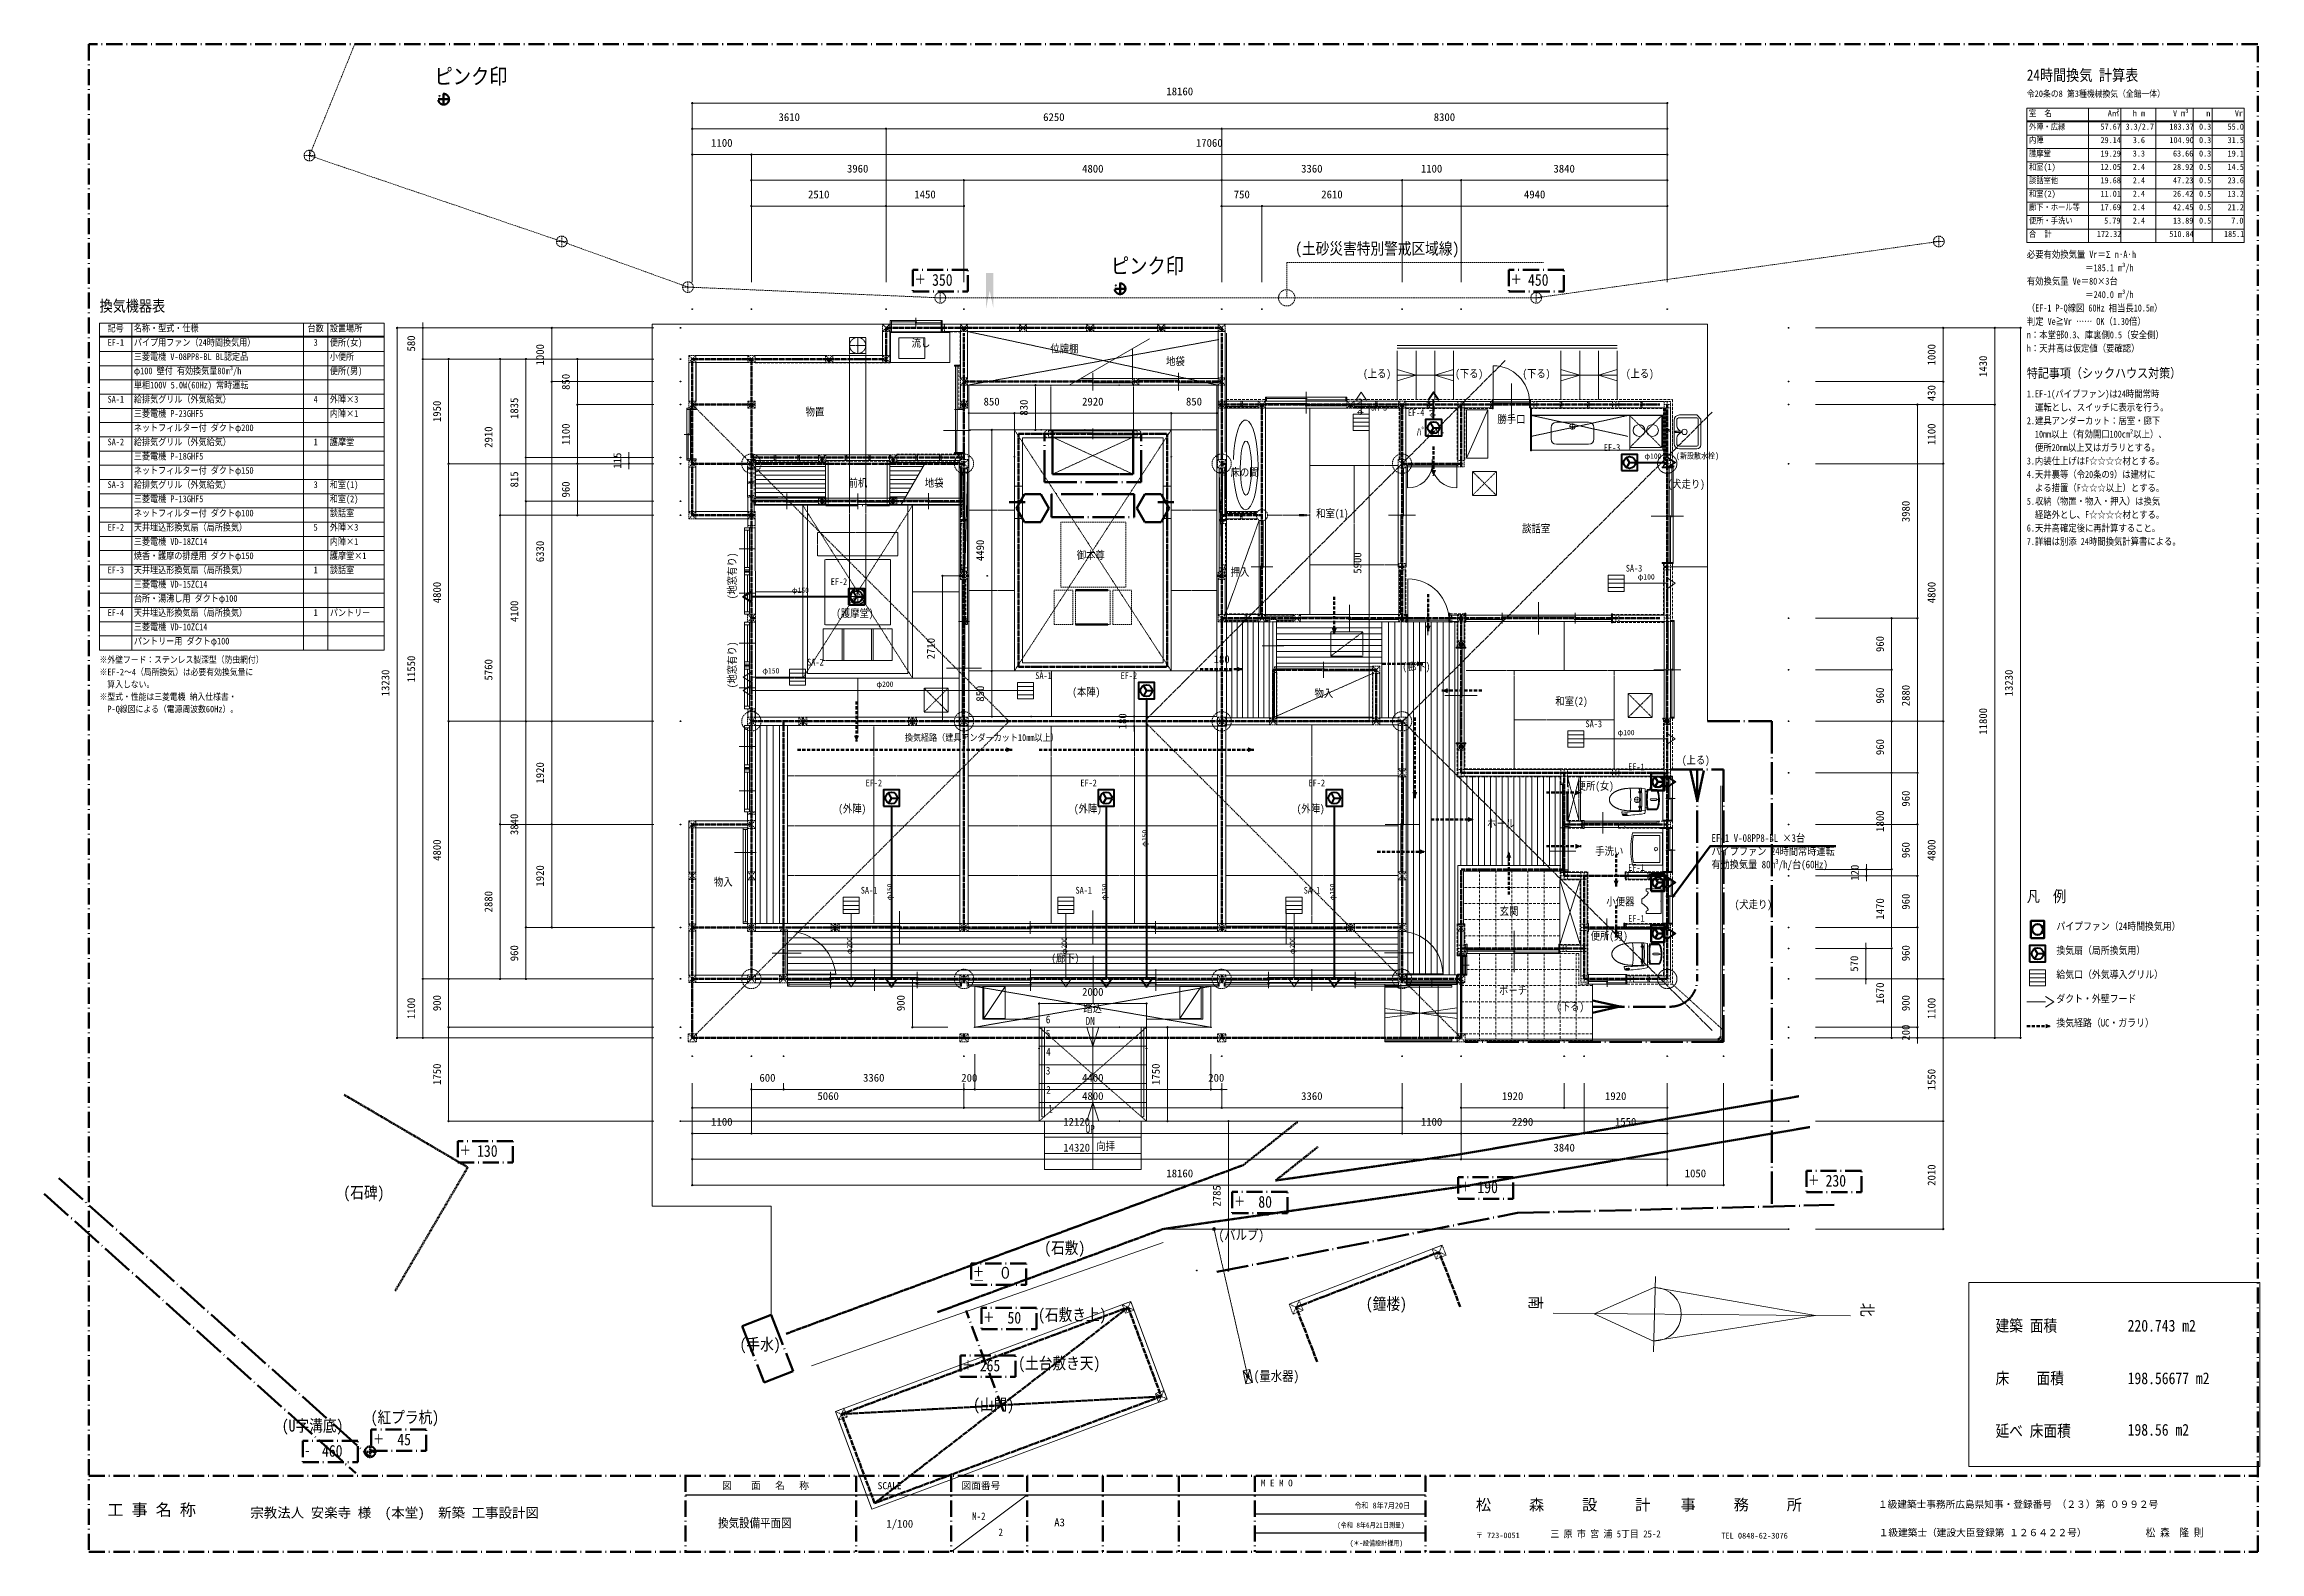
# Model space of a CAD drawing. Units: millimetres at full size. Extents: x -21029 to 20237, y -14043 to 14043.
import ezdxf
from ezdxf.enums import TextEntityAlignment as Align

# ---------------------------------------------------------------- set-up
doc = ezdxf.new("R2010")
doc.units = ezdxf.units.MM
doc.header["$LTSCALE"] = 50
doc.header["$PDMODE"] = 32
doc.header["$PDSIZE"] = 10
for name, pattern in [('DASHED1', [1.8, 1.2, -0.6]), ('DASHED_DOTTED', [9.25, 6, -1.5, 0.25, -1.5]), ('LONG_DASHED_DOTTED', [15.25, 12, -1.5, 0.25, -1.5]), ('USER1', [2.31, 2, -0.15, 0.01, -0.15]), ('USER12', [0.75, 0.5, -0.25]), ('USER13', [0.375, 0.25, -0.125]), ('USER14', [1.5, 1, -0.5])]:
    doc.linetypes.add(name, pattern=pattern)
for name, color, linetype, lineweight in [('0-2_KIJUN', 1, 'USER1', 80), ('0-3_KABE', 7, 'Continuous', 18), ('0-6_1', 7, 'Continuous', 18), ('0-7_27', 7, 'Continuous', 18), ('0-8_0', 7, 'Continuous', 25), ('0-9_HARI', 7, 'Continuous', 15), ('0-A_PV', 31, 'Continuous', 18), ('0-B_A', 43, 'Continuous', 18), ('0-C_TATEGU', 100, 'Continuous', 18), ('0-D_ZATU', 132, 'Continuous', 18), ('0-E_MOJI', 7, 'Continuous', 15), ('0-F_SETUBI', 7, 'Continuous', 18), ('1-0_KAGU', 7, 'Continuous', 18), ('1-1_SUNPO', 7, 'Continuous', 15), ('1-6_WAKU', 1, 'DASHED_DOTTED', 80), ('1-7_画層2', 7, 'DASHED_DOTTED', 80), ('1-8_LINE', 1, 'LONG_DASHED_DOTTED', 80), ('1-9_HASIRA', 7, 'USER12', 18), ('1-A_画層1', 7, 'USER12', 18), ('1-B_画層3', 1, 'USER12', 80), ('1-C_SIAGE', 7, 'USER14', 18), ('1-D_CONCRETE', 7, 'Continuous', 18), ('2-0_換気扇(24h)', 1, 'Continuous', 80), ('2-1_換気扇(局所)', 5, 'Continuous', 40), ('2-2_給気口', 3, 'Continuous', 20), ('2-3_ダクト・フード', 3, 'Continuous', 20), ('2-4_換気経路', 1, 'DASHED1', 80), ('2-5_記号・文字', 3, 'Continuous', 80), ('2-6_機器表', 7, 'Continuous', 15), ('2-7_計算表・特記', 7, 'Continuous', 40)]:
    doc.layers.add(name, color=color, linetype=linetype, lineweight=lineweight)
doc.layers.add('1-2_DEFPOINTS', color=7, linetype='Continuous')
doc.styles.add('ＭＳ ゴシック', font='')
doc.styles.get('ＭＳ ゴシック').set_extended_font_data('MS Gothic')

msp = doc.modelspace()

# ---------------------------------------------------------------- texts
at = {"layer": '0-8_0', "style": 'ＭＳ ゴシック'}
for s, height, p in [('図    面   名   称', 132, (-8404.1, -12915.86)), ('SCALE', 132, (-5507.92, -12918.39)), ('図面番号', 132, (-3943.09, -12917.54)), ('M E M O', 124.6, (1631.41, -12863.2)), ('M E M O', 124.6, (1631.41, -12863.2)), ('工 事 名 称', 219.9, (-19852.74, -13438.09)), ('松     森     設     計    事     務     所', 207.4, (5638.66, -13334.29)), ('１級建築士事務所広島県知事・登録番号 （２３）第 ０９９２号', 132, (13127.01, -13265.61)), ('1/100', 146.6, (-5342.9, -13639.04)), ('１級建築士（建設大臣登録第 １２６４２２号）', 132, (13141.66, -13793.4))]:
    msp.add_text(s, height=height, dxfattribs=at).set_placement(p, align=Align.BOTTOM_LEFT)
at = {"layer": '0-8_0', "style": 'ＭＳ ゴシック', "width": 0.9}
for s, height, p in [('松 森  隆 則', 146.6, (18112.69, -13804.12)), ('〒 723-0051', 103.7, (5638.42, -13821.1)), ('三 原 市 宮 浦 5丁目 25-2', 132, (7024.83, -13816.66)), ('TEL 0848-62-3076', 110, (10208.56, -13831.73))]:
    msp.add_text(s, height=height, dxfattribs=at).set_placement(p, align=Align.BOTTOM_LEFT)
at = {"layer": '0-D_ZATU', "color": 7, "style": 'ＭＳ ゴシック', "width": 0.85}
for s, p in [('6', (-2374.17, -4243.07)), ('DN', (-1631.37, -4270.78)), ('5', (-2374.17, -4507.88)), ('4', (-2368.33, -4845.63)), ('3', (-2374.17, -5196.44)), ('2', (-2365.75, -5554.97)), ('1', (-2328.74, -5906.88)), ('UP', (-1631.37, -6282.59))]:
    msp.add_text(s, height=146.6, dxfattribs=at).set_placement(p, align=Align.BOTTOM_LEFT)
at = {"layer": '0-E_MOJI', "style": 'ＭＳ ゴシック', "width": 0.85}
for s, height, p in [('流し', 146.6, (-4874.24, 8362.3)), ('位牌棚', 146.6, (-2288.94, 8254.87)), ('地袋', 146.6, (-133.25, 8020.94)), ('(上る)', 146.6, (3536.91, 7790.74)), ('(下る)', 146.6, (5252.22, 7790.74)), ('(下る)', 146.6, (6505.19, 7790.74)), ('(上る)', 146.6, (8432.24, 7790.74)), ('物置', 146.6, (-6847.82, 7079.48)), ('勝手口', 146.6, (6037.61, 6939.1)), ('ﾊﾟﾝﾄﾘ-', 146.6, (4535.9, 6702.73)), ('前机', 146.6, (-6048.34, 5754.74)), ('地袋', 146.6, (-4625.95, 5754.74)), ('床の間', 146.6, (1067.76, 5950.53)), ('(犬走り)', 146.6, (9209.05, 5731.97)), ('和室(1)', 146.6, (2661.46, 5184.19)), ('談話室', 146.6, (6497.03, 4901.94)), ('御本尊', 146.6, (-1797.7, 4408.85)), ('押入', 146.6, (1069.11, 4092.59)), ('(護摩堂)', 146.6, (-6277.09, 3326.05)), ('(廊下)', 146.6, (4269.07, 2331.4)), ('(本陣)', 146.6, (-1878.72, 1861)), ('物入', 146.6, (2630.71, 1833.29)), ('和室(2)', 146.6, (7117.03, 1687.04)), ('(上る)', 146.6, (9475.22, 590.36)), ('便所(女)', 146.6, (7513.13, 107.65)), ('(外陣)', 146.6, (-6238.68, -316.04)), ('(外陣)', 146.6, (-1849.63, -316.04)), ('(外陣)', 146.6, (2300.49, -316.04)), ('ホ－ル', 146.6, (5841.84, -589.69)), ('手洗い', 146.6, (7860.92, -1106.91)), ('物入', 146.6, (-8556.15, -1680.6)), ('玄関', 146.6, (6080.56, -2224.35)), ('小便器', 146.6, (8067.65, -2047.02)), ('(犬走り)', 146.6, (10459.11, -2099.79)), ('(廊下)', 146.6, (-2268.72, -3099.98)), ('便所(男)', 146.6, (7774.89, -2687.12)), ('ポ－チ', 146.6, (6069.28, -3701.32)), ('踏込', 146.6, (-1676.41, -4033.94)), ('(下る)', 146.6, (7133.58, -4000.69)), ('向拝', 146.6, (-1432.69, -6602.55)), ('(石碑)', 219.9, (-15457.58, -7527.05)), ('(石敷)', 219.9, (-2402.94, -8556.67)), ('(鐘楼)', 219.9, (3587.79, -9599.64)), ('建築 面積', 219.9, (15317.33, -10007.31)), ('220.743 m2', 219.9, (17777.33, -10007.31)), ('(手水)', 219.9, (-8077.17, -10356.35)), ('床    面積', 219.9, (15317.33, -10987.31)), ('198.56677 m2', 219.9, (17777.33, -10987.31)), ('(山門)', 219.9, (-3727.74, -11477.74)), ('延べ 床面積', 219.9, (15317.33, -11967.31)), ('198.56 m2', 219.9, (17777.33, -11947.31)), ('令和 8年7月20日', 110, (3375.25, -13270.13)), ('換気設備平面図', 168.6, (-8478.73, -13641.25)), ('M-2', 143.3, (-3745, -13498.27)), ('2', 143.3, (-3255.29, -13796.43)), ('(令和 8年6月21日測量)', 95.31, (3052.84, -13623.66)), ('(＊-設備設計様用)', 95.31, (3287.9, -13959))]:
    msp.add_text(s, height=height, dxfattribs=at).set_placement(p, align=Align.BOTTOM_LEFT)
for s, height, rotation, p in [('(地窓有り)', 146.6, 90, (-8100.26, 3704.8)), ('(地窓有り)', 146.6, 90, (-8100.26, 2046.28)), ('南', 219.9, 269.517, (6576.53, -9273.54)), ('北', 219.9, 269.517, (12751.96, -9406.68))]:
    msp.add_text(s, height=height, rotation=rotation, dxfattribs=at).set_placement(p, align=Align.BOTTOM_LEFT)
at = {"layer": '0-E_MOJI', "style": 'ＭＳ ゴシック'}
for s, height, p in [('宗教法人 安楽寺 様  (本堂)  新築 工事設計図', 183.3, (-17189.47, -13463.17)), ('A3', 146.6, (-2217.01, -13614.04))]:
    msp.add_text(s, height=height, dxfattribs=at).set_placement(p, align=Align.BOTTOM_LEFT)
at = {"layer": '0-F_SETUBI', "style": 'ＭＳ ゴシック', "width": 0.85}
for s, height, p in [('(新設散水栓)', 110, (9362.29, 6287.48)), ('(バルブ)', 183.3, (843.54, -8286.55)), ('(量水器)', 183.3, (1497.37, -10916.23))]:
    msp.add_text(s, height=height, dxfattribs=at).set_placement(p, align=Align.BOTTOM_LEFT)
at = {"layer": '1-7_画層2', "style": 'ＭＳ ゴシック', "width": 0.85}
for s, height, p in [('ピンク印', 293.3, (-13760.27, 13211.53)), ('ピンク印', 293.3, (-1160.27, 9681.53)), ('＋', 183.3, (-4817.97, 9517.24)), ('350', 219.9, (-4491.59, 9477.66)), ('＋', 183.3, (6282.03, 9517.24)), ('450', 219.9, (6608.41, 9477.66)), ('＋', 183.3, (-13293.12, -6712.05)), ('130', 219.9, (-12966.74, -6751.63)), ('＋', 183.3, (1131.46, -7660.16)), (' 80', 219.9, (1457.83, -7699.74)), ('＋', 183.3, (5339.92, -7388.56)), ('190', 219.9, (5666.29, -7428.14)), ('＋', 183.3, (11824.82, -7267)), ('230', 219.9, (12151.19, -7306.58)), ('＋', 183.3, (-3733.41, -8971.67)), ('－', 183.3, (-3728.37, -9142.48)), ('０', 219.9, (-3254.89, -9021.38)), ('(石敷き上)', 219.9, (-2517.35, -9802.85)), ('＋', 183.3, (-3540.72, -9819.58)), (' 50', 219.9, (-3214.35, -9859.16)), ('＋', 183.3, (-3930.5, -10709.31)), ('265', 219.9, (-3604.13, -10748.88)), ('(土台敷き天)', 219.9, (-2887.37, -10706.37)), ('(U字溝底)', 219.9, (-16604.91, -11869.94)), ('(紅プラ杭)', 219.9, (-14949.74, -11713.58)), ('＋', 183.3, (-14907.05, -12087.24)), (' 45 ', 219.9, (-14580.68, -12126.81)), ('-', 183.3, (-16181.98, -12299.44)), ('460', 219.9, (-15855.61, -12339.01))]:
    msp.add_text(s, height=height, dxfattribs=at).set_placement(p, align=Align.BOTTOM_LEFT)
at = {"layer": '1-A_画層1', "style": 'ＭＳ ゴシック', "width": 0.85}
msp.add_text('(土砂災害特別警戒区域線)', height=219.9, dxfattribs=at).set_placement((2270.84, 10061.62), align=Align.BOTTOM_LEFT)
at = {"layer": '2-3_ダクト・フード', "style": 'ＭＳ ゴシック', "width": 0.85}
for s, p in [('φ100', (3550, 7130)), ('φ200', (-5950, -2910.5)), ('φ200', (-1950, -2910.5)), ('φ200', (2300, -2910.5))]:
    msp.add_text(s, height=101.2, rotation=90, dxfattribs=at).set_placement(p, align=Align.BOTTOM_LEFT)
at = {"layer": '2-3_ダクト・フード', "color": 5, "style": 'ＭＳ ゴシック', "width": 0.85}
for s, p in [('φ100', (4900, 7080)), ('φ150', (-450, -910.5)), ('φ150', (-5200, -1910.5)), ('φ150', (-1200, -1910.5)), ('φ150', (3050, -1910.5))]:
    msp.add_text(s, height=101.2, rotation=90, dxfattribs=at).set_placement(p, align=Align.BOTTOM_LEFT)
for s, p in [('φ100', (8776, 6290)), ('φ150', (-7104, 3790))]:
    msp.add_text(s, height=101.2, dxfattribs=at).set_placement(p, align=Align.BOTTOM_LEFT)
at = {"layer": '2-3_ダクト・フード', "style": 'ＭＳ ゴシック', "width": 0.85}
for s, p in [('φ100', (8651, 4040)), ('φ150', (-7654, 2290)), ('φ200', (-5529, 2040)), ('φ100', (8276, 1140))]:
    msp.add_text(s, height=101.2, dxfattribs=at).set_placement(p, align=Align.BOTTOM_LEFT)
at = {"layer": '2-4_換気経路', "style": 'ＭＳ ゴシック', "width": 0.85}
msp.add_text('換気経路（建具アンダーカット10mm以上）', height=126.5, dxfattribs=at).set_placement((-5000, 1025), align=Align.BOTTOM_LEFT)
at = {"layer": '2-5_記号・文字', "style": 'ＭＳ ゴシック', "width": 0.85}
for s, p in [('SA-3', (3680, 7180)), ('SA-3', (8430, 4180)), ('SA-2', (-6820, 2430)), ('SA-1', (-2570, 2180)), ('SA-3', (7680, 1280)), ('SA-1', (-5820, -1820)), ('SA-1', (-1820, -1820)), ('SA-1', (2430, -1820))]:
    msp.add_text(s, height=126.5, dxfattribs=at).set_placement(p, align=Align.BOTTOM_LEFT)
at = {"layer": '2-5_記号・文字', "color": 5, "style": 'ＭＳ ゴシック', "width": 0.85}
for s, p in [('EF-4', (4370, 7080)), ('EF-3', (8020, 6430)), ('EF-2', (-6380, 3930)), ('EF-2', (-980, 2180)), ('EF-2', (-5730, 180)), ('EF-2', (-1730, 180)), ('EF-2', (2520, 180))]:
    msp.add_text(s, height=126.5, dxfattribs=at).set_placement(p, align=Align.BOTTOM_LEFT)
at = {"layer": '2-5_記号・文字', "color": 1, "style": 'ＭＳ ゴシック', "width": 0.85}
for s, height, p in [('EF-1', 126.5, (8475, 480)), ('EF-1 V-08PP8-BL ×3台', 143.3, (10025, -860)), ('EF-1', 126.5, (8475, -1395)), ('有効換気量 80m³/h/台(60Hz)', 143.3, (10025, -1353)), ('パイプファン 24時間常時運転', 143.3, (10025, -1106.5)), ('EF-1', 126.5, (8475, -2345))]:
    msp.add_text(s, height=height, dxfattribs=at).set_placement(p, align=Align.BOTTOM_LEFT)
at = {"layer": '2-6_機器表', "style": 'ＭＳ ゴシック', "width": 0.85}
for s, height, p in [('24時間換気 計算表', 210.8, (15900, 13300)), ('令20条の8 第3種機械換気（全館一体）', 122.3, (15900, 13025)), ('室  名', 113.8, (15940, 12667.5)), ('A㎡', 113.8, (17407.5, 12667.5)), ('h m', 113.8, (17873.75, 12667.5)), ('V m³', 113.8, (18622.5, 12667.5)), ('Vr', 113.8, (19775, 12667.5)), ('外陣・広縁', 113.8, (15940, 12417.5)), ('57.67', 113.8, (17272.5, 12417.5)), ('3.3/2.7', 113.8, (17738.75, 12417.5)), ('183.37', 113.8, (18555, 12417.5)), ('0.3', 113.8, (19107.5, 12417.5)), ('n', 113.8, (19242.5, 12667.5)), ('55.0', 113.8, (19640, 12417.5)), ('護摩堂', 113.8, (15940, 11917.5)), ('内陣', 113.8, (15940, 12167.5)), ('29.14', 113.8, (17272.5, 12167.5)), ('19.29', 113.8, (17272.5, 11917.5)), ('3.6', 113.8, (17873.75, 12167.5)), ('3.3', 113.8, (17873.75, 11917.5)), ('104.90', 113.8, (18555, 12167.5)), ('63.66', 113.8, (18622.5, 11917.5)), ('0.3', 113.8, (19107.5, 12167.5)), ('0.3', 113.8, (19107.5, 11917.5)), ('31.5', 113.8, (19640, 12167.5)), ('19.1', 113.8, (19640, 11917.5)), ('和室(1)', 113.8, (15940, 11667.5)), ('談話室他', 113.8, (15940, 11417.5)), ('12.05', 113.8, (17272.5, 11667.5)), ('19.68', 113.8, (17272.5, 11417.5)), ('2.4', 113.8, (17873.75, 11667.5)), ('2.4', 113.8, (17873.75, 11417.5)), ('47.23', 113.8, (18622.5, 11417.5)), ('28.92', 113.8, (18622.5, 11667.5)), ('0.5', 113.8, (19107.5, 11667.5)), ('0.5', 113.8, (19107.5, 11417.5)), ('23.6', 113.8, (19640, 11417.5)), ('14.5', 113.8, (19640, 11667.5)), ('和室(2)', 113.8, (15940, 11167.5)), ('11.01', 113.8, (17272.5, 11167.5)), ('2.4', 113.8, (17873.75, 11167.5)), ('26.42', 113.8, (18622.5, 11167.5)), ('0.5', 113.8, (19107.5, 11167.5)), ('13.2', 113.8, (19640, 11167.5)), ('廊下・ホール等', 113.8, (15940, 10917.5)), ('便所・手洗い', 113.8, (15940, 10667.5)), ('17.69', 113.8, (17272.5, 10917.5)), ('5.79', 113.8, (17340, 10667.5)), ('2.4', 113.8, (17873.75, 10917.5)), ('2.4', 113.8, (17873.75, 10667.5)), ('42.45', 113.8, (18622.5, 10917.5)), ('13.89', 113.8, (18622.5, 10667.5)), ('0.5', 113.8, (19107.5, 10917.5)), ('0.5', 113.8, (19107.5, 10667.5)), ('21.2', 113.8, (19640, 10917.5)), ('7.0', 113.8, (19707.5, 10667.5)), ('合  計', 113.8, (15940, 10417.5)), ('172.32', 113.8, (17205, 10417.5)), ('510.84', 113.8, (18555, 10417.5)), ('185.1', 113.8, (19572.5, 10417.5)), ('必要有効換気量 Vr＝Σ n·A·h', 130.7, (15900, 10025)), ('\u3000\u3000\u3000\u3000\u3000\u3000\u3000＝185.1 m³/h', 130.7, (15900, 9775)), ('有効換気量 Ve＝80×3台', 130.7, (15900, 9525)), ('換気機器表', 210.8, (-20000, 9000)), ('（EF-1 P-Q線図 60Hz 相当長10.5m）', 130.7, (15900, 9025)), ('\u3000\u3000\u3000\u3000\u3000\u3000\u3000＝240.0 m³/h', 130.7, (15900, 9275)), ('記号', 126.5, (-19850, 8652.5)), ('名称・型式・仕様', 126.5, (-19360, 8652.5)), ('台数', 126.5, (-16125, 8652.5)), ('設置場所', 126.5, (-15710, 8652.5)), ('n：本堂部0.3、庫裏側0.5（安全側）', 130.7, (15900, 8525)), ('EF-1', 126.5, (-19850, 8387.5)), ('パイプ用ファン（24時間換気用）', 126.5, (-19360, 8387.5)), ('三菱電機 V-08PP8-BL BL認定品', 126.5, (-19360, 8122.5)), ('3', 126.5, (-16012.5, 8387.5)), ('小便所', 126.5, (-15710, 8122.5)), ('便所(女)', 126.5, (-15710, 8387.5)), ('h：天井高は仮定値（要確認）', 130.7, (15900, 8275)), ('φ100 壁付 有効換気量80m³/h', 126.5, (-19360, 7857.5)), ('便所(男)', 126.5, (-15710, 7857.5)), ('SA-1', 126.5, (-19850, 7327.5)), ('給排気グリル（外気給気）', 126.5, (-19360, 7327.5)), ('単相100V 5.0W(60Hz) 常時運転', 126.5, (-19360, 7592.5)), ('4', 126.5, (-16012.5, 7327.5)), ('外陣×3', 126.5, (-15710, 7327.5)), ('三菱電機 P-23GHF5', 126.5, (-19360, 7062.5)), ('内陣×1', 126.5, (-15710, 7062.5)), ('SA-2', 126.5, (-19850, 6532.5)), ('給排気グリル（外気給気）', 126.5, (-19360, 6532.5)), ('ネットフィルター付 ダクトφ200', 126.5, (-19360, 6797.5)), ('1', 126.5, (-16012.5, 6532.5)), ('護摩堂', 126.5, (-15710, 6532.5)), ('三菱電機 P-18GHF5', 126.5, (-19360, 6267.5)), ('SA-3', 126.5, (-19850, 5737.5)), ('給排気グリル（外気給気）', 126.5, (-19360, 5737.5)), ('ネットフィルター付 ダクトφ150', 126.5, (-19360, 6002.5)), ('3', 126.5, (-16012.5, 5737.5)), ('和室(1)', 126.5, (-15710, 5737.5)), ('三菱電機 P-13GHF5', 126.5, (-19360, 5472.5)), ('ネットフィルター付 ダクトφ100', 126.5, (-19360, 5207.5)), ('和室(2)', 126.5, (-15710, 5472.5)), ('談話室', 126.5, (-15710, 5207.5)), ('EF-2', 126.5, (-19850, 4942.5)), ('天井埋込形換気扇（局所換気）', 126.5, (-19360, 4942.5)), ('5', 126.5, (-16012.5, 4942.5)), ('外陣×3', 126.5, (-15710, 4942.5)), ('焼香・護摩の排煙用 ダクトφ150', 126.5, (-19360, 4412.5)), ('三菱電機 VD-18ZC14', 126.5, (-19360, 4677.5)), ('護摩堂×1', 126.5, (-15710, 4412.5)), ('内陣×1', 126.5, (-15710, 4677.5)), ('EF-3', 126.5, (-19850, 4147.5)), ('天井埋込形換気扇（局所換気）', 126.5, (-19360, 4147.5)), ('1', 126.5, (-16012.5, 4147.5)), ('談話室', 126.5, (-15710, 4147.5)), ('台所・湯沸し用 ダクトφ100', 126.5, (-19360, 3617.5)), ('三菱電機 VD-15ZC14', 126.5, (-19360, 3882.5)), ('EF-4', 126.5, (-19850, 3352.5)), ('天井埋込形換気扇（局所換気）', 126.5, (-19360, 3352.5)), ('1', 126.5, (-16012.5, 3352.5)), ('パントリー', 126.5, (-15710, 3352.5)), ('パントリー用 ダクトφ100', 126.5, (-19360, 2822.5)), ('三菱電機 VD-10ZC14', 126.5, (-19360, 3087.5)), ('※外壁フード：ステンレス製深型（防虫網付）', 122.3, (-20000, 2480)), ('※EF-2〜4（局所換気）は必要有効換気量に', 122.3, (-20000, 2250)), ('\u3000算入しない。', 122.3, (-20000, 2020)), ('※型式・性能は三菱電機 納入仕様書・', 122.3, (-20000, 1790)), ('\u3000P-Q線図による（電源周波数60Hz）。', 122.3, (-20000, 1560))]:
    msp.add_text(s, height=height, dxfattribs=at).set_placement(p, align=Align.BOTTOM_LEFT)
at = {"layer": '2-6_機器表', "color": 1, "style": 'ＭＳ ゴシック', "width": 0.85}
msp.add_text('判定 Ve≧Vr …… OK（1.30倍）', height=130.7, dxfattribs=at).set_placement((15900, 8775), align=Align.BOTTOM_LEFT)
at = {"layer": '2-7_計算表・特記', "style": 'ＭＳ ゴシック', "width": 0.85}
for s, height, p in [('特記事項（シックハウス対策）', 177.1, (15900, 7775)), ('1.EF-1(パイプファン)は24時間常時', 130.7, (15900, 7425)), ('2.建具アンダーカット：居室・廊下', 130.7, (15900, 6925)), ('  運転とし、スイッチに表示を行う。', 130.7, (15900, 7175)), ('  便所20mm以上又はガラリとする。', 130.7, (15900, 6425)), ('  10mm以上（有効開口100cm²以上）、', 130.7, (15900, 6675)), ('3.内装仕上げはF☆☆☆☆材とする。', 130.7, (15900, 6175)), ('4.天井裏等（令20条の9）は建材に', 130.7, (15900, 5925)), ('  よる措置（F☆☆☆以上）とする。', 130.7, (15900, 5675)), ('5.収納（物置・物入・押入）は換気', 130.7, (15900, 5425)), ('6.天井高確定後に再計算すること。', 130.7, (15900, 4925)), ('  経路外とし、F☆☆☆☆材とする。', 130.7, (15900, 5175)), ('7.詳細は別添 24時間換気計算書による。', 130.7, (15900, 4675)), ('凡  例', 210.8, (15900, -2000)), ('パイプファン（24時間換気用）', 139.1, (16450, -2500)), ('換気扇（局所換気用）', 139.1, (16450, -2950)), ('給気口（外気導入グリル）', 139.1, (16450, -3400)), ('ダクト・外壁フード', 139.1, (16450, -3850)), ('換気経路（UC・ガラリ）', 139.1, (16450, -4300))]:
    msp.add_text(s, height=height, dxfattribs=at).set_placement(p, align=Align.BOTTOM_LEFT)

# ---------------------------------------------------------------- blocks, each defined once
blk = doc.blocks.new('U370_1A1')
at = {"layer": '0-A_PV'}
for p, q in [((-230, 0), (-230, -275)), ((-230, 0), (230, 0)), ((230, 0), (230, -275)), ((-193.21, -280), (-225, -280)), ((-188.66, -277.08), (-177.14, -251.94)), ((-29.64, -360), (29.64, -360)), ((188.66, -277.08), (177.08, -251.8)), ((193.21, -280), (225, -280))]:
    blk.add_line(p, q, dxfattribs=at)
for centre, radius, start, end in [((-225, -275), 5, 180, 270), ((-193.21, -275), 5, 270, 335.373), ((-155.35, -261.99), 24, 51.2869, 155.374), ((-418.65, -590.5), 445, 32.2557, 51.2871), ((-29.64, -345), 15, 212.255, 270), ((29.64, -345), 15, 270, 327.745), ((418.65, -590.5), 445, 128.713, 147.744), ((155.35, -261.99), 24, 24.6257, 128.713), ((193.21, -275), 5, 204.627, 270), ((225, -275), 5, 270, 0)]:
    blk.add_arc(centre, radius, start, end, dxfattribs=at)
at = {"layer": '0-B_A'}
blk.add_circle((0, 0), 2, dxfattribs=at)
blk.add_point((0, 0), dxfattribs=at)
blk = doc.blocks.new('_Dot')
at = {"layer": '0-9_HARI'}
for p, q in [((-0.5, 0), (-1, 0)), ((0.25, 0), (-0.25, 0))]:
    blk.add_line(p, q, dxfattribs=at)
blk.add_circle((0, 0), 0.25, dxfattribs=at)
blk = doc.blocks.new('D13')
at = {"layer": '1-1_SUNPO'}
for p, q in [((16410, 21270), (16410, 21580)), ((16460, 21580), (17210, 21580)), ((17260, 21270), (17260, 21580))]:
    blk.add_line(p, q, dxfattribs=at)
at = {"layer": '1-2_DEFPOINTS'}
for p in [(17260, 21580), (16410, 20770), (17260, 20770)]:
    blk.add_point(p, dxfattribs=at)
at = {"layer": '1-1_SUNPO', "xscale": 50, "yscale": 50, "rotation": 180}
blk.add_blockref('_Dot', (16410, 21580), dxfattribs=at)
at = {"layer": '1-1_SUNPO', "xscale": 50, "yscale": 50}
blk.add_blockref('_Dot', (17260, 21580), dxfattribs=at)
at = {"layer": '1-1_SUNPO', "style": 'ＭＳ ゴシック'}
blk.add_text('850', height=146.6, dxfattribs=at).set_placement((16685, 21680), align=Align.BOTTOM_LEFT)
blk = doc.blocks.new('D14')
at = {"layer": '1-1_SUNPO'}
for p, q in [((17260, 21270), (17260, 21580)), ((17310, 21580), (20130, 21580)), ((20180, 21270), (20180, 21580))]:
    blk.add_line(p, q, dxfattribs=at)
at = {"layer": '1-2_DEFPOINTS'}
for p in [(20180, 21580), (17260, 20770), (20180, 20770)]:
    blk.add_point(p, dxfattribs=at)
at = {"layer": '1-1_SUNPO', "xscale": 50, "yscale": 50, "rotation": 180}
blk.add_blockref('_Dot', (17260, 21580), dxfattribs=at)
at = {"layer": '1-1_SUNPO', "xscale": 50, "yscale": 50}
blk.add_blockref('_Dot', (20180, 21580), dxfattribs=at)
at = {"layer": '1-1_SUNPO', "style": 'ＭＳ ゴシック'}
blk.add_text('2920', height=146.6, dxfattribs=at).set_placement((18520, 21680), align=Align.BOTTOM_LEFT)
blk = doc.blocks.new('D15')
at = {"layer": '1-1_SUNPO'}
for p, q in [((20180, 21270), (20180, 21580)), ((20230, 21580), (20980, 21580)), ((21030, 21270), (21030, 21580))]:
    blk.add_line(p, q, dxfattribs=at)
at = {"layer": '1-2_DEFPOINTS'}
for p in [(21030, 21580), (20180, 20770), (21030, 20770)]:
    blk.add_point(p, dxfattribs=at)
at = {"layer": '1-1_SUNPO', "xscale": 50, "yscale": 50, "rotation": 180}
blk.add_blockref('_Dot', (20180, 21580), dxfattribs=at)
at = {"layer": '1-1_SUNPO', "xscale": 50, "yscale": 50}
blk.add_blockref('_Dot', (21030, 21580), dxfattribs=at)
at = {"layer": '1-1_SUNPO', "style": 'ＭＳ ゴシック'}
blk.add_text('850', height=146.6, dxfattribs=at).set_placement((20455, 21680), align=Align.BOTTOM_LEFT)
blk = doc.blocks.new('D16')
at = {"layer": '1-1_SUNPO'}
for p, q in [((17260, 16780), (16837.5, 16780)), ((16837.5, 15980), (16837.5, 16730)), ((17070, 15930), (16837.5, 15930))]:
    blk.add_line(p, q, dxfattribs=at)
at = {"layer": '1-2_DEFPOINTS'}
for p in [(16837.5, 16780), (17760, 16780), (17570, 15930)]:
    blk.add_point(p, dxfattribs=at)
at = {"layer": '1-1_SUNPO', "xscale": 50, "yscale": 50}
for p, rotation in [((16837.5, 16780), 90), ((16837.5, 15930), 270)]:
    blk.add_blockref('_Dot', p, dxfattribs=dict(at, rotation=rotation))
at = {"layer": '1-1_SUNPO', "style": 'ＭＳ ゴシック'}
blk.add_text('850', height=146.6, rotation=90, dxfattribs=at).set_placement((16737.5, 16205), align=Align.BOTTOM_LEFT)
blk = doc.blocks.new('D17')
at = {"layer": '1-1_SUNPO'}
for p, q in [((17260, 21270), (16837.5, 21270)), ((16837.5, 16830), (16837.5, 21220)), ((17260, 16780), (16837.5, 16780))]:
    blk.add_line(p, q, dxfattribs=at)
at = {"layer": '1-2_DEFPOINTS'}
for p in [(16837.5, 21270), (17760, 21270), (17760, 16780)]:
    blk.add_point(p, dxfattribs=at)
at = {"layer": '1-1_SUNPO', "xscale": 50, "yscale": 50}
for p, rotation in [((16837.5, 21270), 90), ((16837.5, 16780), 270)]:
    blk.add_blockref('_Dot', p, dxfattribs=dict(at, rotation=rotation))
at = {"layer": '1-1_SUNPO', "style": 'ＭＳ ゴシック'}
blk.add_text('4490', height=146.6, rotation=90, dxfattribs=at).set_placement((16737.5, 18825), align=Align.BOTTOM_LEFT)
blk = doc.blocks.new('D18')
at = {"layer": '1-1_SUNPO'}
for p, q in [((18708.66, 22100), (17651.16, 22100)), ((17651.16, 21320), (17651.16, 22050)), ((18073.66, 21270), (17651.16, 21270))]:
    blk.add_line(p, q, dxfattribs=at)
at = {"layer": '1-2_DEFPOINTS'}
for p in [(17651.16, 22100), (19208.66, 22100), (18573.66, 21270)]:
    blk.add_point(p, dxfattribs=at)
at = {"layer": '1-1_SUNPO', "xscale": 50, "yscale": 50}
for p, rotation in [((17651.16, 22100), 90), ((17651.16, 21270), 270)]:
    blk.add_blockref('_Dot', p, dxfattribs=dict(at, rotation=rotation))
at = {"layer": '1-1_SUNPO', "style": 'ＭＳ ゴシック'}
blk.add_text('830', height=146.6, rotation=90, dxfattribs=at).set_placement((17551.16, 21535), align=Align.BOTTOM_LEFT)
blk = doc.blocks.new('D19')
at = {"layer": '1-1_SUNPO'}
for p, q in [((11260, 9100), (11260, 7200)), ((29420, 9100), (29420, 7200)), ((11310, 7200), (29370, 7200))]:
    blk.add_line(p, q, dxfattribs=at)
at = {"layer": '1-2_DEFPOINTS'}
for p in [(11260, 9600), (29420, 9600), (29420, 7200)]:
    blk.add_point(p, dxfattribs=at)
at = {"layer": '1-1_SUNPO', "xscale": 50, "yscale": 50, "rotation": 180}
blk.add_blockref('_Dot', (11260, 7200), dxfattribs=at)
at = {"layer": '1-1_SUNPO', "xscale": 50, "yscale": 50}
blk.add_blockref('_Dot', (29420, 7200), dxfattribs=at)
at = {"layer": '1-1_SUNPO', "style": 'ＭＳ ゴシック'}
blk.add_text('18160', height=146.6, dxfattribs=at).set_placement((20090, 7300), align=Align.BOTTOM_LEFT)
blk = doc.blocks.new('D20')
at = {"layer": '1-1_SUNPO'}
for p, q in [((29420, 9100), (29420, 7200)), ((30470, 9100), (30470, 7200)), ((29470, 7200), (30420, 7200))]:
    blk.add_line(p, q, dxfattribs=at)
at = {"layer": '1-2_DEFPOINTS'}
for p in [(29420, 9600), (30470, 9600), (30470, 7200)]:
    blk.add_point(p, dxfattribs=at)
at = {"layer": '1-1_SUNPO', "xscale": 50, "yscale": 50, "rotation": 180}
blk.add_blockref('_Dot', (29420, 7200), dxfattribs=at)
at = {"layer": '1-1_SUNPO', "xscale": 50, "yscale": 50}
blk.add_blockref('_Dot', (30470, 7200), dxfattribs=at)
at = {"layer": '1-1_SUNPO', "style": 'ＭＳ ゴシック'}
blk.add_text('1050', height=146.6, dxfattribs=at).set_placement((29745, 7300), align=Align.BOTTOM_LEFT)
blk = doc.blocks.new('D21')
at = {"layer": '1-1_SUNPO'}
for p, q in [((11260, 9100), (11260, 7680)), ((25580, 9100), (25580, 7680)), ((11310, 7680), (25530, 7680))]:
    blk.add_line(p, q, dxfattribs=at)
at = {"layer": '1-2_DEFPOINTS'}
for p in [(11260, 9600), (25580, 9600), (25580, 7680)]:
    blk.add_point(p, dxfattribs=at)
at = {"layer": '1-1_SUNPO', "xscale": 50, "yscale": 50, "rotation": 180}
blk.add_blockref('_Dot', (11260, 7680), dxfattribs=at)
at = {"layer": '1-1_SUNPO', "xscale": 50, "yscale": 50}
blk.add_blockref('_Dot', (25580, 7680), dxfattribs=at)
at = {"layer": '1-1_SUNPO', "style": 'ＭＳ ゴシック'}
blk.add_text('14320', height=146.6, dxfattribs=at).set_placement((18170, 7780), align=Align.BOTTOM_LEFT)
blk = doc.blocks.new('D22')
at = {"layer": '1-1_SUNPO'}
for p, q in [((25580, 9100), (25580, 7680)), ((29420, 9100), (29420, 7680)), ((25630, 7680), (29370, 7680))]:
    blk.add_line(p, q, dxfattribs=at)
at = {"layer": '1-2_DEFPOINTS'}
for p in [(25580, 9600), (29420, 9600), (29420, 7680)]:
    blk.add_point(p, dxfattribs=at)
at = {"layer": '1-1_SUNPO', "xscale": 50, "yscale": 50, "rotation": 180}
blk.add_blockref('_Dot', (25580, 7680), dxfattribs=at)
at = {"layer": '1-1_SUNPO', "xscale": 50, "yscale": 50}
blk.add_blockref('_Dot', (29420, 7680), dxfattribs=at)
at = {"layer": '1-1_SUNPO', "style": 'ＭＳ ゴシック'}
blk.add_text('3840', height=146.6, dxfattribs=at).set_placement((27300, 7780), align=Align.BOTTOM_LEFT)
blk = doc.blocks.new('D23')
at = {"layer": '1-1_SUNPO'}
for p, q in [((11260, 9100), (11260, 8160)), ((12360, 9100), (12360, 8160)), ((11310, 8160), (12310, 8160))]:
    blk.add_line(p, q, dxfattribs=at)
at = {"layer": '1-2_DEFPOINTS'}
for p in [(11260, 9600), (12360, 9600), (12360, 8160)]:
    blk.add_point(p, dxfattribs=at)
at = {"layer": '1-1_SUNPO', "xscale": 50, "yscale": 50, "rotation": 180}
blk.add_blockref('_Dot', (11260, 8160), dxfattribs=at)
at = {"layer": '1-1_SUNPO', "xscale": 50, "yscale": 50}
blk.add_blockref('_Dot', (12360, 8160), dxfattribs=at)
at = {"layer": '1-1_SUNPO', "style": 'ＭＳ ゴシック'}
blk.add_text('1100', height=146.6, dxfattribs=at).set_placement((11610, 8260), align=Align.BOTTOM_LEFT)
blk = doc.blocks.new('D24')
at = {"layer": '1-1_SUNPO'}
for p, q in [((12360, 9100), (12360, 8160)), ((24480, 9100), (24480, 8160)), ((12410, 8160), (24430, 8160))]:
    blk.add_line(p, q, dxfattribs=at)
at = {"layer": '1-2_DEFPOINTS'}
for p in [(12360, 9600), (24480, 9600), (24480, 8160)]:
    blk.add_point(p, dxfattribs=at)
at = {"layer": '1-1_SUNPO', "xscale": 50, "yscale": 50, "rotation": 180}
blk.add_blockref('_Dot', (12360, 8160), dxfattribs=at)
at = {"layer": '1-1_SUNPO', "xscale": 50, "yscale": 50}
blk.add_blockref('_Dot', (24480, 8160), dxfattribs=at)
at = {"layer": '1-1_SUNPO', "style": 'ＭＳ ゴシック'}
blk.add_text('12120', height=146.6, dxfattribs=at).set_placement((18170, 8260), align=Align.BOTTOM_LEFT)
blk = doc.blocks.new('D25')
at = {"layer": '1-1_SUNPO'}
for p, q in [((24480, 9100), (24480, 8160)), ((25580, 9100), (25580, 8160)), ((24530, 8160), (25530, 8160))]:
    blk.add_line(p, q, dxfattribs=at)
at = {"layer": '1-2_DEFPOINTS'}
for p in [(24480, 9600), (25580, 9600), (25580, 8160)]:
    blk.add_point(p, dxfattribs=at)
at = {"layer": '1-1_SUNPO', "xscale": 50, "yscale": 50, "rotation": 180}
blk.add_blockref('_Dot', (24480, 8160), dxfattribs=at)
at = {"layer": '1-1_SUNPO', "xscale": 50, "yscale": 50}
blk.add_blockref('_Dot', (25580, 8160), dxfattribs=at)
at = {"layer": '1-1_SUNPO', "style": 'ＭＳ ゴシック'}
blk.add_text('1100', height=146.6, dxfattribs=at).set_placement((24830, 8260), align=Align.BOTTOM_LEFT)
blk = doc.blocks.new('D26')
at = {"layer": '1-1_SUNPO'}
for p, q in [((25580, 9100), (25580, 8160)), ((27870, 9100), (27870, 8160)), ((25630, 8160), (27820, 8160))]:
    blk.add_line(p, q, dxfattribs=at)
at = {"layer": '1-2_DEFPOINTS'}
for p in [(25580, 9600), (27870, 9600), (27870, 8160)]:
    blk.add_point(p, dxfattribs=at)
at = {"layer": '1-1_SUNPO', "xscale": 50, "yscale": 50, "rotation": 180}
blk.add_blockref('_Dot', (25580, 8160), dxfattribs=at)
at = {"layer": '1-1_SUNPO', "xscale": 50, "yscale": 50}
blk.add_blockref('_Dot', (27870, 8160), dxfattribs=at)
at = {"layer": '1-1_SUNPO', "style": 'ＭＳ ゴシック'}
blk.add_text('2290', height=146.6, dxfattribs=at).set_placement((26525, 8260), align=Align.BOTTOM_LEFT)
blk = doc.blocks.new('D27')
at = {"layer": '1-1_SUNPO'}
for p, q in [((27870, 9100), (27870, 8160)), ((29420, 9100), (29420, 8160)), ((27920, 8160), (29370, 8160))]:
    blk.add_line(p, q, dxfattribs=at)
at = {"layer": '1-2_DEFPOINTS'}
for p in [(27870, 9600), (29420, 9600), (29420, 8160)]:
    blk.add_point(p, dxfattribs=at)
at = {"layer": '1-1_SUNPO', "xscale": 50, "yscale": 50, "rotation": 180}
blk.add_blockref('_Dot', (27870, 8160), dxfattribs=at)
at = {"layer": '1-1_SUNPO', "xscale": 50, "yscale": 50}
blk.add_blockref('_Dot', (29420, 8160), dxfattribs=at)
at = {"layer": '1-1_SUNPO', "style": 'ＭＳ ゴシック'}
blk.add_text('1550', height=146.6, dxfattribs=at).set_placement((28445, 8260), align=Align.BOTTOM_LEFT)
blk = doc.blocks.new('D28')
at = {"layer": '1-1_SUNPO'}
for p, q in [((11260, 9100), (11260, 8640)), ((16320, 9100), (16320, 8640)), ((11310, 8640), (16270, 8640))]:
    blk.add_line(p, q, dxfattribs=at)
at = {"layer": '1-2_DEFPOINTS'}
for p in [(11260, 9600), (16320, 9600), (16320, 8640)]:
    blk.add_point(p, dxfattribs=at)
at = {"layer": '1-1_SUNPO', "xscale": 50, "yscale": 50, "rotation": 180}
blk.add_blockref('_Dot', (11260, 8640), dxfattribs=at)
at = {"layer": '1-1_SUNPO', "xscale": 50, "yscale": 50}
blk.add_blockref('_Dot', (16320, 8640), dxfattribs=at)
at = {"layer": '1-1_SUNPO', "style": 'ＭＳ ゴシック'}
blk.add_text('5060', height=146.6, dxfattribs=at).set_placement((13590, 8740), align=Align.BOTTOM_LEFT)
blk = doc.blocks.new('D29')
at = {"layer": '1-1_SUNPO'}
for p, q in [((16320, 9100), (16320, 8640)), ((21120, 9100), (21120, 8640)), ((16370, 8640), (21070, 8640))]:
    blk.add_line(p, q, dxfattribs=at)
at = {"layer": '1-2_DEFPOINTS'}
for p in [(16320, 9600), (21120, 9600), (21120, 8640)]:
    blk.add_point(p, dxfattribs=at)
at = {"layer": '1-1_SUNPO', "xscale": 50, "yscale": 50, "rotation": 180}
blk.add_blockref('_Dot', (16320, 8640), dxfattribs=at)
at = {"layer": '1-1_SUNPO', "xscale": 50, "yscale": 50}
blk.add_blockref('_Dot', (21120, 8640), dxfattribs=at)
at = {"layer": '1-1_SUNPO', "style": 'ＭＳ ゴシック'}
blk.add_text('4800', height=146.6, dxfattribs=at).set_placement((18520, 8740), align=Align.BOTTOM_LEFT)
blk = doc.blocks.new('D30')
at = {"layer": '1-1_SUNPO'}
for p, q in [((21120, 9100), (21120, 8640)), ((24480, 9100), (24480, 8640)), ((21170, 8640), (24430, 8640))]:
    blk.add_line(p, q, dxfattribs=at)
at = {"layer": '1-2_DEFPOINTS'}
for p in [(21120, 9600), (24480, 9600), (24480, 8640)]:
    blk.add_point(p, dxfattribs=at)
at = {"layer": '1-1_SUNPO', "xscale": 50, "yscale": 50, "rotation": 180}
blk.add_blockref('_Dot', (21120, 8640), dxfattribs=at)
at = {"layer": '1-1_SUNPO', "xscale": 50, "yscale": 50}
blk.add_blockref('_Dot', (24480, 8640), dxfattribs=at)
at = {"layer": '1-1_SUNPO', "style": 'ＭＳ ゴシック'}
blk.add_text('3360', height=146.6, dxfattribs=at).set_placement((22600, 8740), align=Align.BOTTOM_LEFT)
blk = doc.blocks.new('D31')
at = {"layer": '1-1_SUNPO'}
for p, q in [((12360, 9100), (12360, 8981)), ((12960, 9100), (12960, 8981)), ((12410, 8981), (12910, 8981))]:
    blk.add_line(p, q, dxfattribs=at)
at = {"layer": '1-2_DEFPOINTS'}
for p in [(12360, 9600), (12960, 9600), (12960, 8981)]:
    blk.add_point(p, dxfattribs=at)
at = {"layer": '1-1_SUNPO', "xscale": 50, "yscale": 50, "rotation": 180}
blk.add_blockref('_Dot', (12360, 8981), dxfattribs=at)
at = {"layer": '1-1_SUNPO', "xscale": 50, "yscale": 50}
blk.add_blockref('_Dot', (12960, 8981), dxfattribs=at)
at = {"layer": '1-1_SUNPO', "style": 'ＭＳ ゴシック'}
blk.add_text('600', height=146.6, dxfattribs=at).set_placement((12510, 9081), align=Align.BOTTOM_LEFT)
blk = doc.blocks.new('D32')
at = {"layer": '1-1_SUNPO'}
for p, q in [((12960, 9100), (12960, 8981)), ((16320, 9100), (16320, 8981)), ((13010, 8981), (16270, 8981))]:
    blk.add_line(p, q, dxfattribs=at)
at = {"layer": '1-2_DEFPOINTS'}
for p in [(12960, 9600), (16320, 9600), (16320, 8981)]:
    blk.add_point(p, dxfattribs=at)
at = {"layer": '1-1_SUNPO', "xscale": 50, "yscale": 50, "rotation": 180}
blk.add_blockref('_Dot', (12960, 8981), dxfattribs=at)
at = {"layer": '1-1_SUNPO', "xscale": 50, "yscale": 50}
blk.add_blockref('_Dot', (16320, 8981), dxfattribs=at)
at = {"layer": '1-1_SUNPO', "style": 'ＭＳ ゴシック'}
blk.add_text('3360', height=146.6, dxfattribs=at).set_placement((14440, 9081), align=Align.BOTTOM_LEFT)
blk = doc.blocks.new('D33')
at = {"layer": '1-1_SUNPO'}
for p, q in [((16520, 9640), (16520, 8981)), ((16320, 9100), (16320, 8981)), ((16270, 8981), (16220, 8981)), ((16320, 8981), (16520, 8981)), ((16570, 8981), (16620, 8981))]:
    blk.add_line(p, q, dxfattribs=at)
at = {"layer": '1-2_DEFPOINTS'}
for p in [(16520, 10140), (16320, 9600), (16520, 8981)]:
    blk.add_point(p, dxfattribs=at)
at = {"layer": '1-1_SUNPO', "xscale": 50, "yscale": 50}
blk.add_blockref('_Dot', (16320, 8981), dxfattribs=at)
at = {"layer": '1-1_SUNPO', "xscale": 50, "yscale": 50, "rotation": 180}
blk.add_blockref('_Dot', (16520, 8981), dxfattribs=at)
at = {"layer": '1-1_SUNPO', "style": 'ＭＳ ゴシック'}
blk.add_text('200', height=146.6, dxfattribs=at).set_placement((16270, 9081), align=Align.BOTTOM_LEFT)
blk = doc.blocks.new('D34')
at = {"layer": '1-1_SUNPO'}
for p, q in [((16520, 9640), (16520, 8981)), ((20920, 9640), (20920, 8981)), ((16570, 8981), (20870, 8981))]:
    blk.add_line(p, q, dxfattribs=at)
at = {"layer": '1-2_DEFPOINTS'}
for p in [(16520, 10140), (20920, 10140), (20920, 8981)]:
    blk.add_point(p, dxfattribs=at)
at = {"layer": '1-1_SUNPO', "xscale": 50, "yscale": 50, "rotation": 180}
blk.add_blockref('_Dot', (16520, 8981), dxfattribs=at)
at = {"layer": '1-1_SUNPO', "xscale": 50, "yscale": 50}
blk.add_blockref('_Dot', (20920, 8981), dxfattribs=at)
at = {"layer": '1-1_SUNPO', "style": 'ＭＳ ゴシック'}
blk.add_text('4400', height=146.6, dxfattribs=at).set_placement((18520, 9081), align=Align.BOTTOM_LEFT)
blk = doc.blocks.new('D35')
at = {"layer": '1-1_SUNPO'}
for p, q in [((20920, 9640), (20920, 8981)), ((21120, 9100), (21120, 8981)), ((20870, 8981), (20820, 8981)), ((20920, 8981), (21120, 8981)), ((21170, 8981), (21220, 8981))]:
    blk.add_line(p, q, dxfattribs=at)
at = {"layer": '1-2_DEFPOINTS'}
for p in [(20920, 10140), (21120, 9600), (21120, 8981)]:
    blk.add_point(p, dxfattribs=at)
at = {"layer": '1-1_SUNPO', "xscale": 50, "yscale": 50}
blk.add_blockref('_Dot', (20920, 8981), dxfattribs=at)
at = {"layer": '1-1_SUNPO', "xscale": 50, "yscale": 50, "rotation": 180}
blk.add_blockref('_Dot', (21120, 8981), dxfattribs=at)
at = {"layer": '1-1_SUNPO', "style": 'ＭＳ ゴシック'}
blk.add_text('200', height=146.6, dxfattribs=at).set_placement((20870, 9081), align=Align.BOTTOM_LEFT)
blk = doc.blocks.new('D36')
at = {"layer": '1-1_SUNPO'}
for p, q in [((17720, 10242.86), (17720, 10581.49)), ((17770, 10581.49), (19670, 10581.49)), ((19720, 10242.86), (19720, 10581.49))]:
    blk.add_line(p, q, dxfattribs=at)
at = {"layer": '1-2_DEFPOINTS'}
for p in [(19720, 10581.49), (17720, 9742.86), (19720, 9742.86)]:
    blk.add_point(p, dxfattribs=at)
at = {"layer": '1-1_SUNPO', "xscale": 50, "yscale": 50, "rotation": 180}
blk.add_blockref('_Dot', (17720, 10581.49), dxfattribs=at)
at = {"layer": '1-1_SUNPO', "xscale": 50, "yscale": 50}
blk.add_blockref('_Dot', (19720, 10581.49), dxfattribs=at)
at = {"layer": '1-1_SUNPO', "style": 'ＭＳ ゴシック'}
blk.add_text('2000', height=146.6, dxfattribs=at).set_placement((18520, 10681.49), align=Align.BOTTOM_LEFT)
blk = doc.blocks.new('D37')
at = {"layer": '1-1_SUNPO'}
for p, q in [((25580, 9100), (25580, 8640)), ((27500, 9100), (27500, 8640)), ((25630, 8640), (27450, 8640))]:
    blk.add_line(p, q, dxfattribs=at)
at = {"layer": '1-2_DEFPOINTS'}
for p in [(25580, 9600), (27500, 9600), (27500, 8640)]:
    blk.add_point(p, dxfattribs=at)
at = {"layer": '1-1_SUNPO', "xscale": 50, "yscale": 50, "rotation": 180}
blk.add_blockref('_Dot', (25580, 8640), dxfattribs=at)
at = {"layer": '1-1_SUNPO', "xscale": 50, "yscale": 50}
blk.add_blockref('_Dot', (27500, 8640), dxfattribs=at)
at = {"layer": '1-1_SUNPO', "style": 'ＭＳ ゴシック'}
blk.add_text('1920', height=146.6, dxfattribs=at).set_placement((26340, 8740), align=Align.BOTTOM_LEFT)
blk = doc.blocks.new('D38')
at = {"layer": '1-1_SUNPO'}
for p, q in [((27500, 9100), (27500, 8640)), ((29420, 9100), (29420, 8640)), ((27550, 8640), (29370, 8640))]:
    blk.add_line(p, q, dxfattribs=at)
at = {"layer": '1-2_DEFPOINTS'}
for p in [(27500, 9600), (29420, 9600), (29420, 8640)]:
    blk.add_point(p, dxfattribs=at)
at = {"layer": '1-1_SUNPO', "xscale": 50, "yscale": 50, "rotation": 180}
blk.add_blockref('_Dot', (27500, 8640), dxfattribs=at)
at = {"layer": '1-1_SUNPO', "xscale": 50, "yscale": 50}
blk.add_blockref('_Dot', (29420, 8640), dxfattribs=at)
at = {"layer": '1-1_SUNPO', "style": 'ＭＳ ゴシック'}
blk.add_text('1920', height=146.6, dxfattribs=at).set_placement((28260, 8740), align=Align.BOTTOM_LEFT)
blk = doc.blocks.new('D39')
at = {"layer": '1-1_SUNPO'}
for p, q in [((15820, 11040), (15360, 11040)), ((15360, 10190), (15360, 10990)), ((16020, 10140), (15360, 10140))]:
    blk.add_line(p, q, dxfattribs=at)
at = {"layer": '1-2_DEFPOINTS'}
for p in [(15360, 11040), (16320, 11040), (16520, 10140)]:
    blk.add_point(p, dxfattribs=at)
at = {"layer": '1-1_SUNPO', "xscale": 50, "yscale": 50}
for p, rotation in [((15360, 11040), 90), ((15360, 10140), 270)]:
    blk.add_blockref('_Dot', p, dxfattribs=dict(at, rotation=rotation))
at = {"layer": '1-1_SUNPO', "style": 'ＭＳ ゴシック'}
blk.add_text('900', height=146.6, rotation=90, dxfattribs=at).set_placement((15260, 10440), align=Align.BOTTOM_LEFT)
blk = doc.blocks.new('D40')
at = {"layer": '0-E_MOJI'}
for p, q in [((18990, 15930), (19490, 15930)), ((18995, 15750), (19490, 15750)), ((19490, 15980), (19490, 16030)), ((19490, 15750), (19490, 15930)), ((19490, 15700), (19490, 15650))]:
    blk.add_line(p, q, dxfattribs=at)
at = {"layer": '1-2_DEFPOINTS'}
for p in [(19490, 15930), (19495, 15750)]:
    blk.add_point(p, dxfattribs=at)
at = {"layer": '0-E_MOJI', "xscale": 50, "yscale": 50}
for p, rotation in [((19490, 15930), 270), ((19490, 15750), 90)]:
    blk.add_blockref('_Dot', p, dxfattribs=dict(at, rotation=rotation))
at = {"layer": '0-E_MOJI', "style": 'ＭＳ ゴシック'}
blk.add_text('180', height=146.6, rotation=90, dxfattribs=at).set_placement((19390, 15690), align=Align.BOTTOM_LEFT)
blk = doc.blocks.new('D41')
at = {"layer": '0-E_MOJI'}
for p, q in [((21030, 17280), (21030, 16780)), ((21210, 17280), (21210, 16780)), ((20980, 16780), (20930, 16780)), ((21030, 16780), (21210, 16780)), ((21260, 16780), (21310, 16780))]:
    blk.add_line(p, q, dxfattribs=at)
at = {"layer": '1-2_DEFPOINTS'}
for p in [(21030, 16780), (21210, 16780)]:
    blk.add_point(p, dxfattribs=at)
at = {"layer": '0-E_MOJI', "xscale": 50, "yscale": 50}
blk.add_blockref('_Dot', (21030, 16780), dxfattribs=at)
at = {"layer": '0-E_MOJI', "xscale": 50, "yscale": 50, "rotation": 180}
blk.add_blockref('_Dot', (21210, 16780), dxfattribs=at)
at = {"layer": '0-E_MOJI', "style": 'ＭＳ ゴシック'}
blk.add_text('180', height=146.6, dxfattribs=at).set_placement((20970, 16880), align=Align.BOTTOM_LEFT)
blk = doc.blocks.new('D42')
at = {"layer": '0-E_MOJI'}
for p, q in [((22370, 21740), (23866.33, 21740)), ((23866.33, 15890), (23866.33, 21690)), ((22580, 15840), (23866.33, 15840))]:
    blk.add_line(p, q, dxfattribs=at)
at = {"layer": '1-2_DEFPOINTS'}
for p in [(21870, 21740), (23866.33, 21740), (22080, 15840)]:
    blk.add_point(p, dxfattribs=at)
at = {"layer": '0-E_MOJI', "xscale": 50, "yscale": 50}
for p, rotation in [((23866.33, 21740), 90), ((23866.33, 15840), 270)]:
    blk.add_blockref('_Dot', p, dxfattribs=dict(at, rotation=rotation))
at = {"layer": '0-E_MOJI', "style": 'ＭＳ ゴシック'}
blk.add_text('5900', height=146.6, rotation=90, dxfattribs=at).set_placement((23766.33, 18590), align=Align.BOTTOM_LEFT)
blk = doc.blocks.new('D43')
at = {"layer": '1-1_SUNPO'}
for p, q in [((19720, 10140), (20110.46, 10140)), ((20110.46, 8440), (20110.46, 10090)), ((19720, 8390), (20110.46, 8390))]:
    blk.add_line(p, q, dxfattribs=at)
at = {"layer": '1-2_DEFPOINTS'}
for p in [(19220, 10140), (20110.46, 10140), (19220, 8390)]:
    blk.add_point(p, dxfattribs=at)
at = {"layer": '1-1_SUNPO', "xscale": 50, "yscale": 50}
for p, rotation in [((20110.46, 10140), 90), ((20110.46, 8390), 270)]:
    blk.add_blockref('_Dot', p, dxfattribs=dict(at, rotation=rotation))
at = {"layer": '1-1_SUNPO', "style": 'ＭＳ ゴシック'}
blk.add_text('1750', height=146.6, rotation=90, dxfattribs=at).set_placement((20010.46, 9065), align=Align.BOTTOM_LEFT)
blk = doc.blocks.new('D44')
at = {"layer": '1-1_SUNPO'}
for p, q in [((19720, 8390), (21245.84, 8390)), ((21245.84, 5655.35), (21245.84, 8340)), ((21155.1, 5605.35), (21245.84, 5605.35))]:
    blk.add_line(p, q, dxfattribs=at)
at = {"layer": '1-2_DEFPOINTS'}
for p in [(19220, 8390), (21245.84, 8390), (20655.1, 5605.35)]:
    blk.add_point(p, dxfattribs=at)
at = {"layer": '1-1_SUNPO', "xscale": 50, "yscale": 50}
for p, rotation in [((21245.84, 8390), 90), ((21245.84, 5605.35), 270)]:
    blk.add_blockref('_Dot', p, dxfattribs=dict(at, rotation=rotation))
at = {"layer": '1-1_SUNPO', "style": 'ＭＳ ゴシック'}
blk.add_text('2785', height=146.6, rotation=90, dxfattribs=at).set_placement((21145.84, 6797.68), align=Align.BOTTOM_LEFT)
blk = doc.blocks.new('D45')
at = {"layer": '1-1_SUNPO'}
for p, q in [((11260, 24020), (11260, 27360)), ((11310, 27360), (29370, 27360)), ((29420, 24020), (29420, 27360))]:
    blk.add_line(p, q, dxfattribs=at)
at = {"layer": '1-2_DEFPOINTS'}
for p in [(29420, 27360), (11260, 23520), (29420, 23520)]:
    blk.add_point(p, dxfattribs=at)
at = {"layer": '1-1_SUNPO', "xscale": 50, "yscale": 50, "rotation": 180}
blk.add_blockref('_Dot', (11260, 27360), dxfattribs=at)
at = {"layer": '1-1_SUNPO', "xscale": 50, "yscale": 50}
blk.add_blockref('_Dot', (29420, 27360), dxfattribs=at)
at = {"layer": '1-1_SUNPO', "style": 'ＭＳ ゴシック'}
blk.add_text('18160', height=146.6, dxfattribs=at).set_placement((20090, 27460), align=Align.BOTTOM_LEFT)
blk = doc.blocks.new('D46')
at = {"layer": '1-1_SUNPO'}
for p, q in [((11260, 24020), (11260, 26880)), ((11310, 26880), (14820, 26880)), ((14870, 24020), (14870, 26880))]:
    blk.add_line(p, q, dxfattribs=at)
at = {"layer": '1-2_DEFPOINTS'}
for p in [(14870, 26880), (11260, 23520), (14870, 23520)]:
    blk.add_point(p, dxfattribs=at)
at = {"layer": '1-1_SUNPO', "xscale": 50, "yscale": 50, "rotation": 180}
blk.add_blockref('_Dot', (11260, 26880), dxfattribs=at)
at = {"layer": '1-1_SUNPO', "xscale": 50, "yscale": 50}
blk.add_blockref('_Dot', (14870, 26880), dxfattribs=at)
at = {"layer": '1-1_SUNPO', "style": 'ＭＳ ゴシック'}
blk.add_text('3610', height=146.6, dxfattribs=at).set_placement((12865, 26980), align=Align.BOTTOM_LEFT)
blk = doc.blocks.new('D47')
at = {"layer": '1-1_SUNPO'}
for p, q in [((14870, 24020), (14870, 26880)), ((14920, 26880), (21070, 26880)), ((21120, 24020), (21120, 26880))]:
    blk.add_line(p, q, dxfattribs=at)
at = {"layer": '1-2_DEFPOINTS'}
for p in [(21120, 26880), (14870, 23520), (21120, 23520)]:
    blk.add_point(p, dxfattribs=at)
at = {"layer": '1-1_SUNPO', "xscale": 50, "yscale": 50, "rotation": 180}
blk.add_blockref('_Dot', (14870, 26880), dxfattribs=at)
at = {"layer": '1-1_SUNPO', "xscale": 50, "yscale": 50}
blk.add_blockref('_Dot', (21120, 26880), dxfattribs=at)
at = {"layer": '1-1_SUNPO', "style": 'ＭＳ ゴシック'}
blk.add_text('6250', height=146.6, dxfattribs=at).set_placement((17795, 26980), align=Align.BOTTOM_LEFT)
blk = doc.blocks.new('D48')
at = {"layer": '1-1_SUNPO'}
for p, q in [((21120, 24020), (21120, 26880)), ((21170, 26880), (29370, 26880)), ((29420, 24020), (29420, 26880))]:
    blk.add_line(p, q, dxfattribs=at)
at = {"layer": '1-2_DEFPOINTS'}
for p in [(29420, 26880), (21120, 23520), (29420, 23520)]:
    blk.add_point(p, dxfattribs=at)
at = {"layer": '1-1_SUNPO', "xscale": 50, "yscale": 50, "rotation": 180}
blk.add_blockref('_Dot', (21120, 26880), dxfattribs=at)
at = {"layer": '1-1_SUNPO', "xscale": 50, "yscale": 50}
blk.add_blockref('_Dot', (29420, 26880), dxfattribs=at)
at = {"layer": '1-1_SUNPO', "style": 'ＭＳ ゴシック'}
blk.add_text('8300', height=146.6, dxfattribs=at).set_placement((25070, 26980), align=Align.BOTTOM_LEFT)
blk = doc.blocks.new('D49')
at = {"layer": '1-1_SUNPO'}
for p, q in [((11260, 24020), (11260, 26400)), ((11310, 26400), (12310, 26400)), ((12360, 24020), (12360, 26400))]:
    blk.add_line(p, q, dxfattribs=at)
at = {"layer": '1-2_DEFPOINTS'}
for p in [(12360, 26400), (11260, 23520), (12360, 23520)]:
    blk.add_point(p, dxfattribs=at)
at = {"layer": '1-1_SUNPO', "xscale": 50, "yscale": 50, "rotation": 180}
blk.add_blockref('_Dot', (11260, 26400), dxfattribs=at)
at = {"layer": '1-1_SUNPO', "xscale": 50, "yscale": 50}
blk.add_blockref('_Dot', (12360, 26400), dxfattribs=at)
at = {"layer": '1-1_SUNPO', "style": 'ＭＳ ゴシック'}
blk.add_text('1100', height=146.6, dxfattribs=at).set_placement((11610, 26500), align=Align.BOTTOM_LEFT)
blk = doc.blocks.new('D50')
at = {"layer": '1-1_SUNPO'}
for p, q in [((12360, 24020), (12360, 26400)), ((12410, 26400), (29370, 26400)), ((29420, 24020), (29420, 26400))]:
    blk.add_line(p, q, dxfattribs=at)
at = {"layer": '1-2_DEFPOINTS'}
for p in [(29420, 26400), (12360, 23520), (29420, 23520)]:
    blk.add_point(p, dxfattribs=at)
at = {"layer": '1-1_SUNPO', "xscale": 50, "yscale": 50, "rotation": 180}
blk.add_blockref('_Dot', (12360, 26400), dxfattribs=at)
at = {"layer": '1-1_SUNPO', "xscale": 50, "yscale": 50}
blk.add_blockref('_Dot', (29420, 26400), dxfattribs=at)
at = {"layer": '1-1_SUNPO', "style": 'ＭＳ ゴシック'}
blk.add_text('17060', height=146.6, dxfattribs=at).set_placement((20640, 26500), align=Align.BOTTOM_LEFT)
blk = doc.blocks.new('D51')
at = {"layer": '1-1_SUNPO'}
for p, q in [((12360, 24020), (12360, 25920)), ((12410, 25920), (16270, 25920)), ((16320, 24020), (16320, 25920))]:
    blk.add_line(p, q, dxfattribs=at)
at = {"layer": '1-2_DEFPOINTS'}
for p in [(16320, 25920), (12360, 23520), (16320, 23520)]:
    blk.add_point(p, dxfattribs=at)
at = {"layer": '1-1_SUNPO', "xscale": 50, "yscale": 50, "rotation": 180}
blk.add_blockref('_Dot', (12360, 25920), dxfattribs=at)
at = {"layer": '1-1_SUNPO', "xscale": 50, "yscale": 50}
blk.add_blockref('_Dot', (16320, 25920), dxfattribs=at)
at = {"layer": '1-1_SUNPO', "style": 'ＭＳ ゴシック'}
blk.add_text('3960', height=146.6, dxfattribs=at).set_placement((14140, 26020), align=Align.BOTTOM_LEFT)
blk = doc.blocks.new('D52')
at = {"layer": '1-1_SUNPO'}
for p, q in [((16320, 24020), (16320, 25920)), ((16370, 25920), (21070, 25920)), ((21120, 24020), (21120, 25920))]:
    blk.add_line(p, q, dxfattribs=at)
at = {"layer": '1-2_DEFPOINTS'}
for p in [(21120, 25920), (16320, 23520), (21120, 23520)]:
    blk.add_point(p, dxfattribs=at)
at = {"layer": '1-1_SUNPO', "xscale": 50, "yscale": 50, "rotation": 180}
blk.add_blockref('_Dot', (16320, 25920), dxfattribs=at)
at = {"layer": '1-1_SUNPO', "xscale": 50, "yscale": 50}
blk.add_blockref('_Dot', (21120, 25920), dxfattribs=at)
at = {"layer": '1-1_SUNPO', "style": 'ＭＳ ゴシック'}
blk.add_text('4800', height=146.6, dxfattribs=at).set_placement((18520, 26020), align=Align.BOTTOM_LEFT)
blk = doc.blocks.new('D53')
at = {"layer": '1-1_SUNPO'}
for p, q in [((21120, 24020), (21120, 25920)), ((21170, 25920), (24430, 25920)), ((24480, 24020), (24480, 25920))]:
    blk.add_line(p, q, dxfattribs=at)
at = {"layer": '1-2_DEFPOINTS'}
for p in [(24480, 25920), (21120, 23520), (24480, 23520)]:
    blk.add_point(p, dxfattribs=at)
at = {"layer": '1-1_SUNPO', "xscale": 50, "yscale": 50, "rotation": 180}
blk.add_blockref('_Dot', (21120, 25920), dxfattribs=at)
at = {"layer": '1-1_SUNPO', "xscale": 50, "yscale": 50}
blk.add_blockref('_Dot', (24480, 25920), dxfattribs=at)
at = {"layer": '1-1_SUNPO', "style": 'ＭＳ ゴシック'}
blk.add_text('3360', height=146.6, dxfattribs=at).set_placement((22600, 26020), align=Align.BOTTOM_LEFT)
blk = doc.blocks.new('D54')
at = {"layer": '1-1_SUNPO'}
for p, q in [((24480, 24020), (24480, 25920)), ((24530, 25920), (25530, 25920)), ((25580, 24020), (25580, 25920))]:
    blk.add_line(p, q, dxfattribs=at)
at = {"layer": '1-2_DEFPOINTS'}
for p in [(25580, 25920), (24480, 23520), (25580, 23520)]:
    blk.add_point(p, dxfattribs=at)
at = {"layer": '1-1_SUNPO', "xscale": 50, "yscale": 50, "rotation": 180}
blk.add_blockref('_Dot', (24480, 25920), dxfattribs=at)
at = {"layer": '1-1_SUNPO', "xscale": 50, "yscale": 50}
blk.add_blockref('_Dot', (25580, 25920), dxfattribs=at)
at = {"layer": '1-1_SUNPO', "style": 'ＭＳ ゴシック'}
blk.add_text('1100', height=146.6, dxfattribs=at).set_placement((24830, 26020), align=Align.BOTTOM_LEFT)
blk = doc.blocks.new('D55')
at = {"layer": '1-1_SUNPO'}
for p, q in [((25580, 24020), (25580, 25920)), ((25630, 25920), (29370, 25920)), ((29420, 24020), (29420, 25920))]:
    blk.add_line(p, q, dxfattribs=at)
at = {"layer": '1-2_DEFPOINTS'}
for p in [(29420, 25920), (25580, 23520), (29420, 23520)]:
    blk.add_point(p, dxfattribs=at)
at = {"layer": '1-1_SUNPO', "xscale": 50, "yscale": 50, "rotation": 180}
blk.add_blockref('_Dot', (25580, 25920), dxfattribs=at)
at = {"layer": '1-1_SUNPO', "xscale": 50, "yscale": 50}
blk.add_blockref('_Dot', (29420, 25920), dxfattribs=at)
at = {"layer": '1-1_SUNPO', "style": 'ＭＳ ゴシック'}
blk.add_text('3840', height=146.6, dxfattribs=at).set_placement((27300, 26020), align=Align.BOTTOM_LEFT)
blk = doc.blocks.new('D56')
at = {"layer": '1-1_SUNPO'}
for p, q in [((12360, 24020), (12360, 25440)), ((12410, 25440), (14820, 25440)), ((14870, 24020), (14870, 25440))]:
    blk.add_line(p, q, dxfattribs=at)
at = {"layer": '1-2_DEFPOINTS'}
for p in [(14870, 25440), (12360, 23520), (14870, 23520)]:
    blk.add_point(p, dxfattribs=at)
at = {"layer": '1-1_SUNPO', "xscale": 50, "yscale": 50, "rotation": 180}
blk.add_blockref('_Dot', (12360, 25440), dxfattribs=at)
at = {"layer": '1-1_SUNPO', "xscale": 50, "yscale": 50}
blk.add_blockref('_Dot', (14870, 25440), dxfattribs=at)
at = {"layer": '1-1_SUNPO', "style": 'ＭＳ ゴシック'}
blk.add_text('2510', height=146.6, dxfattribs=at).set_placement((13415, 25540), align=Align.BOTTOM_LEFT)
blk = doc.blocks.new('D57')
at = {"layer": '1-1_SUNPO'}
for p, q in [((14870, 24020), (14870, 25440)), ((14920, 25440), (16270, 25440)), ((16320, 24020), (16320, 25440))]:
    blk.add_line(p, q, dxfattribs=at)
at = {"layer": '1-2_DEFPOINTS'}
for p in [(16320, 25440), (14870, 23520), (16320, 23520)]:
    blk.add_point(p, dxfattribs=at)
at = {"layer": '1-1_SUNPO', "xscale": 50, "yscale": 50, "rotation": 180}
blk.add_blockref('_Dot', (14870, 25440), dxfattribs=at)
at = {"layer": '1-1_SUNPO', "xscale": 50, "yscale": 50}
blk.add_blockref('_Dot', (16320, 25440), dxfattribs=at)
at = {"layer": '1-1_SUNPO', "style": 'ＭＳ ゴシック'}
blk.add_text('1450', height=146.6, dxfattribs=at).set_placement((15395, 25540), align=Align.BOTTOM_LEFT)
blk = doc.blocks.new('D58')
at = {"layer": '1-1_SUNPO'}
for p, q in [((21120, 24020), (21120, 25440)), ((21170, 25440), (21820, 25440)), ((21870, 24020), (21870, 25440))]:
    blk.add_line(p, q, dxfattribs=at)
at = {"layer": '1-2_DEFPOINTS'}
for p in [(21870, 25440), (21120, 23520), (21870, 23520)]:
    blk.add_point(p, dxfattribs=at)
at = {"layer": '1-1_SUNPO', "xscale": 50, "yscale": 50, "rotation": 180}
blk.add_blockref('_Dot', (21120, 25440), dxfattribs=at)
at = {"layer": '1-1_SUNPO', "xscale": 50, "yscale": 50}
blk.add_blockref('_Dot', (21870, 25440), dxfattribs=at)
at = {"layer": '1-1_SUNPO', "style": 'ＭＳ ゴシック'}
blk.add_text('750', height=146.6, dxfattribs=at).set_placement((21345, 25540), align=Align.BOTTOM_LEFT)
blk = doc.blocks.new('D59')
at = {"layer": '1-1_SUNPO'}
for p, q in [((21870, 24020), (21870, 25440)), ((21920, 25440), (24430, 25440)), ((24480, 24020), (24480, 25440))]:
    blk.add_line(p, q, dxfattribs=at)
at = {"layer": '1-2_DEFPOINTS'}
for p in [(24480, 25440), (21870, 23520), (24480, 23520)]:
    blk.add_point(p, dxfattribs=at)
at = {"layer": '1-1_SUNPO', "xscale": 50, "yscale": 50, "rotation": 180}
blk.add_blockref('_Dot', (21870, 25440), dxfattribs=at)
at = {"layer": '1-1_SUNPO', "xscale": 50, "yscale": 50}
blk.add_blockref('_Dot', (24480, 25440), dxfattribs=at)
at = {"layer": '1-1_SUNPO', "style": 'ＭＳ ゴシック'}
blk.add_text('2610', height=146.6, dxfattribs=at).set_placement((22975, 25540), align=Align.BOTTOM_LEFT)
blk = doc.blocks.new('D60')
at = {"layer": '1-1_SUNPO'}
for p, q in [((24480, 24020), (24480, 25440)), ((24530, 25440), (29370, 25440)), ((29420, 24020), (29420, 25440))]:
    blk.add_line(p, q, dxfattribs=at)
at = {"layer": '1-2_DEFPOINTS'}
for p in [(29420, 25440), (24480, 23520), (29420, 23520)]:
    blk.add_point(p, dxfattribs=at)
at = {"layer": '1-1_SUNPO', "xscale": 50, "yscale": 50, "rotation": 180}
blk.add_blockref('_Dot', (24480, 25440), dxfattribs=at)
at = {"layer": '1-1_SUNPO', "xscale": 50, "yscale": 50}
blk.add_blockref('_Dot', (29420, 25440), dxfattribs=at)
at = {"layer": '1-1_SUNPO', "style": 'ＭＳ ゴシック'}
blk.add_text('4940', height=146.6, dxfattribs=at).set_placement((26750, 25540), align=Align.BOTTOM_LEFT)
blk = doc.blocks.new('D61')
at = {"layer": '1-1_SUNPO'}
for p, q in [((16252.5, 18550), (15920.25, 18550)), ((15920.25, 15890), (15920.25, 18500)), ((16252.5, 15840), (15920.25, 15840))]:
    blk.add_line(p, q, dxfattribs=at)
at = {"layer": '1-2_DEFPOINTS'}
for p in [(15920.25, 18550), (16752.5, 18550), (16752.5, 15840)]:
    blk.add_point(p, dxfattribs=at)
at = {"layer": '1-1_SUNPO', "xscale": 50, "yscale": 50}
for p, rotation in [((15920.25, 18550), 90), ((15920.25, 15840), 270)]:
    blk.add_blockref('_Dot', p, dxfattribs=dict(at, rotation=rotation))
at = {"layer": '1-1_SUNPO', "style": 'ＭＳ ゴシック'}
blk.add_text('2710', height=146.6, rotation=90, dxfattribs=at).set_placement((15820.25, 16995), align=Align.BOTTOM_LEFT)
blk = doc.blocks.new('D62')
at = {"layer": '1-1_SUNPO'}
for p, q in [((10540, 23170), (5760, 23170)), ((5760, 9990), (5760, 23120)), ((10540, 9940), (5760, 9940))]:
    blk.add_line(p, q, dxfattribs=at)
at = {"layer": '1-2_DEFPOINTS'}
for p in [(5760, 23170), (11040, 23170), (11040, 9940)]:
    blk.add_point(p, dxfattribs=at)
at = {"layer": '1-1_SUNPO', "xscale": 50, "yscale": 50}
for p, rotation in [((5760, 23170), 90), ((5760, 9940), 270)]:
    blk.add_blockref('_Dot', p, dxfattribs=dict(at, rotation=rotation))
at = {"layer": '1-1_SUNPO', "style": 'ＭＳ ゴシック'}
blk.add_text('13230', height=146.6, rotation=90, dxfattribs=at).set_placement((5660, 16305), align=Align.BOTTOM_LEFT)
blk = doc.blocks.new('D63')
at = {"layer": '1-1_SUNPO'}
for p, q in [((10540, 11040), (6240, 11040)), ((6240, 9990), (6240, 10990)), ((10540, 9940), (6240, 9940))]:
    blk.add_line(p, q, dxfattribs=at)
at = {"layer": '1-2_DEFPOINTS'}
for p in [(6240, 11040), (11040, 11040), (11040, 9940)]:
    blk.add_point(p, dxfattribs=at)
at = {"layer": '1-1_SUNPO', "xscale": 50, "yscale": 50}
for p, rotation in [((6240, 11040), 90), ((6240, 9940), 270)]:
    blk.add_blockref('_Dot', p, dxfattribs=dict(at, rotation=rotation))
at = {"layer": '1-1_SUNPO', "style": 'ＭＳ ゴシック'}
blk.add_text('1100', height=146.6, rotation=90, dxfattribs=at).set_placement((6140, 10290), align=Align.BOTTOM_LEFT)
blk = doc.blocks.new('D64')
at = {"layer": '1-1_SUNPO'}
for p, q in [((10540, 22590), (6240, 22590)), ((6240, 11090), (6240, 22540)), ((10540, 11040), (6240, 11040))]:
    blk.add_line(p, q, dxfattribs=at)
at = {"layer": '1-2_DEFPOINTS'}
for p in [(6240, 22590), (11040, 22590), (11040, 11040)]:
    blk.add_point(p, dxfattribs=at)
at = {"layer": '1-1_SUNPO', "xscale": 50, "yscale": 50}
for p, rotation in [((6240, 22590), 90), ((6240, 11040), 270)]:
    blk.add_blockref('_Dot', p, dxfattribs=dict(at, rotation=rotation))
at = {"layer": '1-1_SUNPO', "style": 'ＭＳ ゴシック'}
blk.add_text('11550', height=146.6, rotation=90, dxfattribs=at).set_placement((6140, 16565), align=Align.BOTTOM_LEFT)
blk = doc.blocks.new('D65')
at = {"layer": '1-1_SUNPO'}
for p, q in [((6240, 23220), (6240, 23270)), ((10540, 23170), (6240, 23170)), ((6240, 22590), (6240, 23170)), ((10540, 22590), (6240, 22590)), ((6240, 22540), (6240, 22490))]:
    blk.add_line(p, q, dxfattribs=at)
at = {"layer": '1-2_DEFPOINTS'}
for p in [(6240, 23170), (11040, 23170), (11040, 22590)]:
    blk.add_point(p, dxfattribs=at)
at = {"layer": '1-1_SUNPO', "xscale": 50, "yscale": 50}
for p, rotation in [((6240, 23170), 270), ((6240, 22590), 90)]:
    blk.add_blockref('_Dot', p, dxfattribs=dict(at, rotation=rotation))
at = {"layer": '1-1_SUNPO', "style": 'ＭＳ ゴシック'}
blk.add_text('580', height=146.6, rotation=90, dxfattribs=at).set_placement((6140, 22730), align=Align.BOTTOM_LEFT)
blk = doc.blocks.new('D66')
at = {"layer": '1-1_SUNPO'}
for p, q in [((10540, 15840), (6720, 15840)), ((6720, 11090), (6720, 15790)), ((10540, 11040), (6720, 11040))]:
    blk.add_line(p, q, dxfattribs=at)
at = {"layer": '1-2_DEFPOINTS'}
for p in [(6720, 15840), (11040, 15840), (11040, 11040)]:
    blk.add_point(p, dxfattribs=at)
at = {"layer": '1-1_SUNPO', "xscale": 50, "yscale": 50}
for p, rotation in [((6720, 15840), 90), ((6720, 11040), 270)]:
    blk.add_blockref('_Dot', p, dxfattribs=dict(at, rotation=rotation))
at = {"layer": '1-1_SUNPO', "style": 'ＭＳ ゴシック'}
blk.add_text('4800', height=146.6, rotation=90, dxfattribs=at).set_placement((6620, 13240), align=Align.BOTTOM_LEFT)
blk = doc.blocks.new('D67')
at = {"layer": '1-1_SUNPO'}
for p, q in [((10540, 20640), (6720, 20640)), ((6720, 15890), (6720, 20590)), ((10540, 15840), (6720, 15840))]:
    blk.add_line(p, q, dxfattribs=at)
at = {"layer": '1-2_DEFPOINTS'}
for p in [(6720, 20640), (11040, 20640), (11040, 15840)]:
    blk.add_point(p, dxfattribs=at)
at = {"layer": '1-1_SUNPO', "xscale": 50, "yscale": 50}
for p, rotation in [((6720, 20640), 90), ((6720, 15840), 270)]:
    blk.add_blockref('_Dot', p, dxfattribs=dict(at, rotation=rotation))
at = {"layer": '1-1_SUNPO', "style": 'ＭＳ ゴシック'}
blk.add_text('4800', height=146.6, rotation=90, dxfattribs=at).set_placement((6620, 18040), align=Align.BOTTOM_LEFT)
blk = doc.blocks.new('D68')
at = {"layer": '1-1_SUNPO'}
for p, q in [((10540, 22590), (6720, 22590)), ((6720, 20690), (6720, 22540)), ((10540, 20640), (6720, 20640))]:
    blk.add_line(p, q, dxfattribs=at)
at = {"layer": '1-2_DEFPOINTS'}
for p in [(6720, 22590), (11040, 22590), (11040, 20640)]:
    blk.add_point(p, dxfattribs=at)
at = {"layer": '1-1_SUNPO', "xscale": 50, "yscale": 50}
for p, rotation in [((6720, 22590), 90), ((6720, 20640), 270)]:
    blk.add_blockref('_Dot', p, dxfattribs=dict(at, rotation=rotation))
at = {"layer": '1-1_SUNPO', "style": 'ＭＳ ゴシック'}
blk.add_text('1950', height=146.6, rotation=90, dxfattribs=at).set_placement((6620, 21415), align=Align.BOTTOM_LEFT)
blk = doc.blocks.new('D69')
at = {"layer": '1-1_SUNPO'}
for p, q in [((10540, 10140), (6720, 10140)), ((6720, 8440), (6720, 10090)), ((10540, 8390), (6720, 8390))]:
    blk.add_line(p, q, dxfattribs=at)
at = {"layer": '1-2_DEFPOINTS'}
for p in [(6720, 10140), (11040, 10140), (11040, 8390)]:
    blk.add_point(p, dxfattribs=at)
at = {"layer": '1-1_SUNPO', "xscale": 50, "yscale": 50}
for p, rotation in [((6720, 10140), 90), ((6720, 8390), 270)]:
    blk.add_blockref('_Dot', p, dxfattribs=dict(at, rotation=rotation))
at = {"layer": '1-1_SUNPO', "style": 'ＭＳ ゴシック'}
blk.add_text('1750', height=146.6, rotation=90, dxfattribs=at).set_placement((6620, 9065), align=Align.BOTTOM_LEFT)
blk = doc.blocks.new('D70')
at = {"layer": '1-1_SUNPO'}
for p, q in [((10540, 11040), (6720, 11040)), ((6720, 10190), (6720, 10990)), ((10540, 10140), (6720, 10140))]:
    blk.add_line(p, q, dxfattribs=at)
at = {"layer": '1-2_DEFPOINTS'}
for p in [(6720, 11040), (11040, 11040), (11040, 10140)]:
    blk.add_point(p, dxfattribs=at)
at = {"layer": '1-1_SUNPO', "xscale": 50, "yscale": 50}
for p, rotation in [((6720, 11040), 90), ((6720, 10140), 270)]:
    blk.add_blockref('_Dot', p, dxfattribs=dict(at, rotation=rotation))
at = {"layer": '1-1_SUNPO', "style": 'ＭＳ ゴシック'}
blk.add_text('900', height=146.6, rotation=90, dxfattribs=at).set_placement((6620, 10440), align=Align.BOTTOM_LEFT)
blk = doc.blocks.new('D71')
at = {"layer": '1-1_SUNPO'}
for p, q in [((10540, 13920), (7680, 13920)), ((7680, 11090), (7680, 13870)), ((10540, 11040), (7680, 11040))]:
    blk.add_line(p, q, dxfattribs=at)
at = {"layer": '1-2_DEFPOINTS'}
for p in [(7680, 13920), (11040, 13920), (11040, 11040)]:
    blk.add_point(p, dxfattribs=at)
at = {"layer": '1-1_SUNPO', "xscale": 50, "yscale": 50}
for p, rotation in [((7680, 13920), 90), ((7680, 11040), 270)]:
    blk.add_blockref('_Dot', p, dxfattribs=dict(at, rotation=rotation))
at = {"layer": '1-1_SUNPO', "style": 'ＭＳ ゴシック'}
blk.add_text('2880', height=146.6, rotation=90, dxfattribs=at).set_placement((7580, 12280), align=Align.BOTTOM_LEFT)
blk = doc.blocks.new('D72')
at = {"layer": '1-1_SUNPO'}
for p, q in [((10540, 19680), (7680, 19680)), ((7680, 13970), (7680, 19630)), ((10540, 13920), (7680, 13920))]:
    blk.add_line(p, q, dxfattribs=at)
at = {"layer": '1-2_DEFPOINTS'}
for p in [(7680, 19680), (11040, 19680), (11040, 13920)]:
    blk.add_point(p, dxfattribs=at)
at = {"layer": '1-1_SUNPO', "xscale": 50, "yscale": 50}
for p, rotation in [((7680, 19680), 90), ((7680, 13920), 270)]:
    blk.add_blockref('_Dot', p, dxfattribs=dict(at, rotation=rotation))
at = {"layer": '1-1_SUNPO', "style": 'ＭＳ ゴシック'}
blk.add_text('5760', height=146.6, rotation=90, dxfattribs=at).set_placement((7580, 16600), align=Align.BOTTOM_LEFT)
blk = doc.blocks.new('D73')
at = {"layer": '1-1_SUNPO'}
for p, q in [((10540, 22590), (7680, 22590)), ((7680, 19730), (7680, 22540)), ((10540, 19680), (7680, 19680))]:
    blk.add_line(p, q, dxfattribs=at)
at = {"layer": '1-2_DEFPOINTS'}
for p in [(7680, 22590), (11040, 22590), (11040, 19680)]:
    blk.add_point(p, dxfattribs=at)
at = {"layer": '1-1_SUNPO', "xscale": 50, "yscale": 50}
for p, rotation in [((7680, 22590), 90), ((7680, 19680), 270)]:
    blk.add_blockref('_Dot', p, dxfattribs=dict(at, rotation=rotation))
at = {"layer": '1-1_SUNPO', "style": 'ＭＳ ゴシック'}
blk.add_text('2910', height=146.6, rotation=90, dxfattribs=at).set_placement((7580, 20935), align=Align.BOTTOM_LEFT)
blk = doc.blocks.new('D74')
at = {"layer": '1-1_SUNPO'}
for p, q in [((10540, 22590), (8160, 22590)), ((8160, 20805), (8160, 22540)), ((10540, 20755), (8160, 20755))]:
    blk.add_line(p, q, dxfattribs=at)
at = {"layer": '1-2_DEFPOINTS'}
for p in [(8160, 22590), (11040, 22590), (11040, 20755)]:
    blk.add_point(p, dxfattribs=at)
at = {"layer": '1-1_SUNPO', "xscale": 50, "yscale": 50}
for p, rotation in [((8160, 22590), 90), ((8160, 20755), 270)]:
    blk.add_blockref('_Dot', p, dxfattribs=dict(at, rotation=rotation))
at = {"layer": '1-1_SUNPO', "style": 'ＭＳ ゴシック'}
blk.add_text('1835', height=146.6, rotation=90, dxfattribs=at).set_placement((8060, 21472.5), align=Align.BOTTOM_LEFT)
blk = doc.blocks.new('D75')
at = {"layer": '1-1_SUNPO'}
for p, q in [((10540, 22170), (8640, 22170)), ((8640, 15890), (8640, 22120)), ((10540, 15840), (8640, 15840))]:
    blk.add_line(p, q, dxfattribs=at)
at = {"layer": '1-2_DEFPOINTS'}
for p in [(8640, 22170), (11040, 22170), (11040, 15840)]:
    blk.add_point(p, dxfattribs=at)
at = {"layer": '1-1_SUNPO', "xscale": 50, "yscale": 50}
for p, rotation in [((8640, 22170), 90), ((8640, 15840), 270)]:
    blk.add_blockref('_Dot', p, dxfattribs=dict(at, rotation=rotation))
at = {"layer": '1-1_SUNPO', "style": 'ＭＳ ゴシック'}
blk.add_text('6330', height=146.6, rotation=90, dxfattribs=at).set_placement((8540, 18805), align=Align.BOTTOM_LEFT)
blk = doc.blocks.new('D76')
at = {"layer": '1-1_SUNPO'}
for p, q in [((10540, 23170), (8640, 23170)), ((8640, 22220), (8640, 23120)), ((10540, 22170), (8640, 22170))]:
    blk.add_line(p, q, dxfattribs=at)
at = {"layer": '1-2_DEFPOINTS'}
for p in [(8640, 23170), (11040, 23170), (11040, 22170)]:
    blk.add_point(p, dxfattribs=at)
at = {"layer": '1-1_SUNPO', "xscale": 50, "yscale": 50}
for p, rotation in [((8640, 23170), 90), ((8640, 22170), 270)]:
    blk.add_blockref('_Dot', p, dxfattribs=dict(at, rotation=rotation))
at = {"layer": '1-1_SUNPO', "style": 'ＭＳ ゴシック'}
blk.add_text('1000', height=146.6, rotation=90, dxfattribs=at).set_placement((8540, 22470), align=Align.BOTTOM_LEFT)
blk = doc.blocks.new('D77')
at = {"layer": '1-1_SUNPO'}
for p, q in [((10540, 19940), (8160, 19940)), ((8160, 15890), (8160, 19890)), ((10540, 15840), (8160, 15840))]:
    blk.add_line(p, q, dxfattribs=at)
at = {"layer": '1-2_DEFPOINTS'}
for p in [(8160, 19940), (11040, 19940), (11040, 15840)]:
    blk.add_point(p, dxfattribs=at)
at = {"layer": '1-1_SUNPO', "xscale": 50, "yscale": 50}
for p, rotation in [((8160, 19940), 90), ((8160, 15840), 270)]:
    blk.add_blockref('_Dot', p, dxfattribs=dict(at, rotation=rotation))
at = {"layer": '1-1_SUNPO', "style": 'ＭＳ ゴシック'}
blk.add_text('4100', height=146.6, rotation=90, dxfattribs=at).set_placement((8060, 17690), align=Align.BOTTOM_LEFT)
blk = doc.blocks.new('D78')
at = {"layer": '1-1_SUNPO'}
for p, q in [((10540, 20755), (8160, 20755)), ((8160, 19990), (8160, 20705)), ((10540, 19940), (8160, 19940))]:
    blk.add_line(p, q, dxfattribs=at)
at = {"layer": '1-2_DEFPOINTS'}
for p in [(8160, 20755), (11040, 20755), (11040, 19940)]:
    blk.add_point(p, dxfattribs=at)
at = {"layer": '1-1_SUNPO', "xscale": 50, "yscale": 50}
for p, rotation in [((8160, 20755), 90), ((8160, 19940), 270)]:
    blk.add_blockref('_Dot', p, dxfattribs=dict(at, rotation=rotation))
at = {"layer": '1-1_SUNPO', "style": 'ＭＳ ゴシック'}
blk.add_text('815', height=146.6, rotation=90, dxfattribs=at).set_placement((8060, 20197.5), align=Align.BOTTOM_LEFT)
blk = doc.blocks.new('D79')
at = {"layer": '1-1_SUNPO'}
for p, q in [((10540, 12000), (8160, 12000)), ((8160, 11090), (8160, 11950)), ((10540, 11040), (8160, 11040))]:
    blk.add_line(p, q, dxfattribs=at)
at = {"layer": '1-2_DEFPOINTS'}
for p in [(8160, 12000), (11040, 12000), (11040, 11040)]:
    blk.add_point(p, dxfattribs=at)
at = {"layer": '1-1_SUNPO', "xscale": 50, "yscale": 50}
for p, rotation in [((8160, 12000), 90), ((8160, 11040), 270)]:
    blk.add_blockref('_Dot', p, dxfattribs=dict(at, rotation=rotation))
at = {"layer": '1-1_SUNPO', "style": 'ＭＳ ゴシック'}
blk.add_text('960', height=146.6, rotation=90, dxfattribs=at).set_placement((8060, 11370), align=Align.BOTTOM_LEFT)
blk = doc.blocks.new('D80')
at = {"layer": '1-1_SUNPO'}
for p, q in [((10540, 15840), (8160, 15840)), ((8160, 12050), (8160, 15790)), ((10540, 12000), (8160, 12000))]:
    blk.add_line(p, q, dxfattribs=at)
at = {"layer": '1-2_DEFPOINTS'}
for p in [(8160, 15840), (11040, 15840), (11040, 12000)]:
    blk.add_point(p, dxfattribs=at)
at = {"layer": '1-1_SUNPO', "xscale": 50, "yscale": 50}
for p, rotation in [((8160, 15840), 90), ((8160, 12000), 270)]:
    blk.add_blockref('_Dot', p, dxfattribs=dict(at, rotation=rotation))
at = {"layer": '1-1_SUNPO', "style": 'ＭＳ ゴシック'}
blk.add_text('3840', height=146.6, rotation=90, dxfattribs=at).set_placement((8060, 13720), align=Align.BOTTOM_LEFT)
blk = doc.blocks.new('D81')
at = {"layer": '1-1_SUNPO'}
for p, q in [((10010, 13920), (8640, 13920)), ((8640, 12050), (8640, 13870)), ((10040, 12000), (8640, 12000))]:
    blk.add_line(p, q, dxfattribs=at)
at = {"layer": '1-2_DEFPOINTS'}
for p in [(8640, 13920), (10510, 13920), (10540, 12000)]:
    blk.add_point(p, dxfattribs=at)
at = {"layer": '1-1_SUNPO', "xscale": 50, "yscale": 50}
for p, rotation in [((8640, 13920), 90), ((8640, 12000), 270)]:
    blk.add_blockref('_Dot', p, dxfattribs=dict(at, rotation=rotation))
at = {"layer": '1-1_SUNPO', "style": 'ＭＳ ゴシック'}
blk.add_text('1920', height=146.6, rotation=90, dxfattribs=at).set_placement((8540, 12760), align=Align.BOTTOM_LEFT)
blk = doc.blocks.new('D82')
at = {"layer": '1-1_SUNPO'}
for p, q in [((10540, 15840), (8640, 15840)), ((8640, 13970), (8640, 15790)), ((10010, 13920), (8640, 13920))]:
    blk.add_line(p, q, dxfattribs=at)
at = {"layer": '1-2_DEFPOINTS'}
for p in [(8640, 15840), (11040, 15840), (10510, 13920)]:
    blk.add_point(p, dxfattribs=at)
at = {"layer": '1-1_SUNPO', "xscale": 50, "yscale": 50}
for p, rotation in [((8640, 15840), 90), ((8640, 13920), 270)]:
    blk.add_blockref('_Dot', p, dxfattribs=dict(at, rotation=rotation))
at = {"layer": '1-1_SUNPO', "style": 'ＭＳ ゴシック'}
blk.add_text('1920', height=146.6, rotation=90, dxfattribs=at).set_placement((8540, 14680), align=Align.BOTTOM_LEFT)
blk = doc.blocks.new('D83')
at = {"layer": '1-1_SUNPO'}
for p, q in [((10540, 20640), (9120, 20640)), ((9120, 19730), (9120, 20590)), ((10540, 19680), (9120, 19680))]:
    blk.add_line(p, q, dxfattribs=at)
at = {"layer": '1-2_DEFPOINTS'}
for p in [(9120, 20640), (11040, 20640), (11040, 19680)]:
    blk.add_point(p, dxfattribs=at)
at = {"layer": '1-1_SUNPO', "xscale": 50, "yscale": 50}
for p, rotation in [((9120, 20640), 90), ((9120, 19680), 270)]:
    blk.add_blockref('_Dot', p, dxfattribs=dict(at, rotation=rotation))
at = {"layer": '1-1_SUNPO', "style": 'ＭＳ ゴシック'}
blk.add_text('960', height=146.6, rotation=90, dxfattribs=at).set_placement((9020, 20010), align=Align.BOTTOM_LEFT)
blk = doc.blocks.new('D84')
at = {"layer": '1-1_SUNPO'}
for p, q in [((10540, 21740), (9120, 21740)), ((9120, 20690), (9120, 21690)), ((10540, 20640), (9120, 20640))]:
    blk.add_line(p, q, dxfattribs=at)
at = {"layer": '1-2_DEFPOINTS'}
for p in [(9120, 21740), (11040, 21740), (11040, 20640)]:
    blk.add_point(p, dxfattribs=at)
at = {"layer": '1-1_SUNPO', "xscale": 50, "yscale": 50}
for p, rotation in [((9120, 21740), 90), ((9120, 20640), 270)]:
    blk.add_blockref('_Dot', p, dxfattribs=dict(at, rotation=rotation))
at = {"layer": '1-1_SUNPO', "style": 'ＭＳ ゴシック'}
blk.add_text('1100', height=146.6, rotation=90, dxfattribs=at).set_placement((9020, 20990), align=Align.BOTTOM_LEFT)
blk = doc.blocks.new('D85')
at = {"layer": '1-1_SUNPO'}
for p, q in [((10540, 22590), (9120, 22590)), ((9120, 21790), (9120, 22540)), ((10540, 21740), (9120, 21740))]:
    blk.add_line(p, q, dxfattribs=at)
at = {"layer": '1-2_DEFPOINTS'}
for p in [(9120, 22590), (11040, 22590), (11040, 21740)]:
    blk.add_point(p, dxfattribs=at)
at = {"layer": '1-1_SUNPO', "xscale": 50, "yscale": 50}
for p, rotation in [((9120, 22590), 90), ((9120, 21740), 270)]:
    blk.add_blockref('_Dot', p, dxfattribs=dict(at, rotation=rotation))
at = {"layer": '1-1_SUNPO', "style": 'ＭＳ ゴシック'}
blk.add_text('850', height=146.6, rotation=90, dxfattribs=at).set_placement((9020, 22015), align=Align.BOTTOM_LEFT)
blk = doc.blocks.new('D86')
at = {"layer": '1-1_SUNPO'}
for p, q in [((10080, 20805), (10080, 20855)), ((10540, 20755), (10080, 20755)), ((10080, 20640), (10080, 20755)), ((10540, 20640), (10080, 20640)), ((10080, 20590), (10080, 20540))]:
    blk.add_line(p, q, dxfattribs=at)
at = {"layer": '1-2_DEFPOINTS'}
for p in [(10080, 20755), (11040, 20755), (11040, 20640)]:
    blk.add_point(p, dxfattribs=at)
at = {"layer": '1-1_SUNPO', "xscale": 50, "yscale": 50}
for p, rotation in [((10080, 20755), 270), ((10080, 20640), 90)]:
    blk.add_blockref('_Dot', p, dxfattribs=dict(at, rotation=rotation))
at = {"layer": '1-1_SUNPO', "style": 'ＭＳ ゴシック'}
blk.add_text('115', height=146.6, rotation=90, dxfattribs=at).set_placement((9980, 20547.5), align=Align.BOTTOM_LEFT)
blk = doc.blocks.new('D87')
at = {"layer": '1-1_SUNPO'}
for p, q in [((32180, 23170), (36000, 23170)), ((36000, 9990), (36000, 23120)), ((32180, 9940), (36000, 9940))]:
    blk.add_line(p, q, dxfattribs=at)
at = {"layer": '1-2_DEFPOINTS'}
for p in [(31680, 23170), (36000, 23170), (31680, 9940)]:
    blk.add_point(p, dxfattribs=at)
at = {"layer": '1-1_SUNPO', "xscale": 50, "yscale": 50}
for p, rotation in [((36000, 23170), 90), ((36000, 9940), 270)]:
    blk.add_blockref('_Dot', p, dxfattribs=dict(at, rotation=rotation))
at = {"layer": '1-1_SUNPO', "style": 'ＭＳ ゴシック'}
blk.add_text('13230', height=146.6, rotation=90, dxfattribs=at).set_placement((35900, 16305), align=Align.BOTTOM_LEFT)
blk = doc.blocks.new('D88')
at = {"layer": '1-1_SUNPO'}
for p, q in [((32180, 21740), (35520, 21740)), ((35520, 9990), (35520, 21690)), ((32180, 9940), (35520, 9940))]:
    blk.add_line(p, q, dxfattribs=at)
at = {"layer": '1-2_DEFPOINTS'}
for p in [(31680, 21740), (35520, 21740), (31680, 9940)]:
    blk.add_point(p, dxfattribs=at)
at = {"layer": '1-1_SUNPO', "xscale": 50, "yscale": 50}
for p, rotation in [((35520, 21740), 90), ((35520, 9940), 270)]:
    blk.add_blockref('_Dot', p, dxfattribs=dict(at, rotation=rotation))
at = {"layer": '1-1_SUNPO', "style": 'ＭＳ ゴシック'}
blk.add_text('11800', height=146.6, rotation=90, dxfattribs=at).set_placement((35420, 15590), align=Align.BOTTOM_LEFT)
blk = doc.blocks.new('D89')
at = {"layer": '1-1_SUNPO'}
for p, q in [((32180, 23170), (35520, 23170)), ((35520, 21790), (35520, 23120)), ((32180, 21740), (35520, 21740))]:
    blk.add_line(p, q, dxfattribs=at)
at = {"layer": '1-2_DEFPOINTS'}
for p in [(31680, 23170), (35520, 23170), (31680, 21740)]:
    blk.add_point(p, dxfattribs=at)
at = {"layer": '1-1_SUNPO', "xscale": 50, "yscale": 50}
for p, rotation in [((35520, 23170), 90), ((35520, 21740), 270)]:
    blk.add_blockref('_Dot', p, dxfattribs=dict(at, rotation=rotation))
at = {"layer": '1-1_SUNPO', "style": 'ＭＳ ゴシック'}
blk.add_text('1430', height=146.6, rotation=90, dxfattribs=at).set_placement((35420, 22255), align=Align.BOTTOM_LEFT)
blk = doc.blocks.new('D90')
at = {"layer": '1-1_SUNPO'}
for p, q in [((32180, 11040), (34560, 11040)), ((34560, 9990), (34560, 10990)), ((32180, 9940), (34560, 9940))]:
    blk.add_line(p, q, dxfattribs=at)
at = {"layer": '1-2_DEFPOINTS'}
for p in [(31680, 11040), (34560, 11040), (31680, 9940)]:
    blk.add_point(p, dxfattribs=at)
at = {"layer": '1-1_SUNPO', "xscale": 50, "yscale": 50}
for p, rotation in [((34560, 11040), 90), ((34560, 9940), 270)]:
    blk.add_blockref('_Dot', p, dxfattribs=dict(at, rotation=rotation))
at = {"layer": '1-1_SUNPO', "style": 'ＭＳ ゴシック'}
blk.add_text('1100', height=146.6, rotation=90, dxfattribs=at).set_placement((34460, 10290), align=Align.BOTTOM_LEFT)
blk = doc.blocks.new('D91')
at = {"layer": '1-1_SUNPO'}
for p, q in [((32180, 15840), (34560, 15840)), ((34560, 11090), (34560, 15790)), ((32180, 11040), (34560, 11040))]:
    blk.add_line(p, q, dxfattribs=at)
at = {"layer": '1-2_DEFPOINTS'}
for p in [(31680, 15840), (34560, 15840), (31680, 11040)]:
    blk.add_point(p, dxfattribs=at)
at = {"layer": '1-1_SUNPO', "xscale": 50, "yscale": 50}
for p, rotation in [((34560, 15840), 90), ((34560, 11040), 270)]:
    blk.add_blockref('_Dot', p, dxfattribs=dict(at, rotation=rotation))
at = {"layer": '1-1_SUNPO', "style": 'ＭＳ ゴシック'}
blk.add_text('4800', height=146.6, rotation=90, dxfattribs=at).set_placement((34460, 13240), align=Align.BOTTOM_LEFT)
blk = doc.blocks.new('D92')
at = {"layer": '1-1_SUNPO'}
for p, q in [((32180, 20640), (34560, 20640)), ((34560, 15890), (34560, 20590)), ((32180, 15840), (34560, 15840))]:
    blk.add_line(p, q, dxfattribs=at)
at = {"layer": '1-2_DEFPOINTS'}
for p in [(31680, 20640), (34560, 20640), (31680, 15840)]:
    blk.add_point(p, dxfattribs=at)
at = {"layer": '1-1_SUNPO', "xscale": 50, "yscale": 50}
for p, rotation in [((34560, 20640), 90), ((34560, 15840), 270)]:
    blk.add_blockref('_Dot', p, dxfattribs=dict(at, rotation=rotation))
at = {"layer": '1-1_SUNPO', "style": 'ＭＳ ゴシック'}
blk.add_text('4800', height=146.6, rotation=90, dxfattribs=at).set_placement((34460, 18040), align=Align.BOTTOM_LEFT)
blk = doc.blocks.new('D93')
at = {"layer": '1-1_SUNPO'}
for p, q in [((32180, 21740), (34560, 21740)), ((34560, 20690), (34560, 21690)), ((32180, 20640), (34560, 20640))]:
    blk.add_line(p, q, dxfattribs=at)
at = {"layer": '1-2_DEFPOINTS'}
for p in [(31680, 21740), (34560, 21740), (31680, 20640)]:
    blk.add_point(p, dxfattribs=at)
at = {"layer": '1-1_SUNPO', "xscale": 50, "yscale": 50}
for p, rotation in [((34560, 21740), 90), ((34560, 20640), 270)]:
    blk.add_blockref('_Dot', p, dxfattribs=dict(at, rotation=rotation))
at = {"layer": '1-1_SUNPO', "style": 'ＭＳ ゴシック'}
blk.add_text('1100', height=146.6, rotation=90, dxfattribs=at).set_placement((34460, 20990), align=Align.BOTTOM_LEFT)
blk = doc.blocks.new('D94')
at = {"layer": '1-1_SUNPO'}
for p, q in [((32180, 22170), (34560, 22170)), ((34560, 22220), (34560, 22270)), ((34560, 21740), (34560, 22170)), ((32180, 21740), (34560, 21740)), ((34560, 21690), (34560, 21640))]:
    blk.add_line(p, q, dxfattribs=at)
at = {"layer": '1-2_DEFPOINTS'}
for p in [(31680, 22170), (34560, 22170), (31680, 21740)]:
    blk.add_point(p, dxfattribs=at)
at = {"layer": '1-1_SUNPO', "xscale": 50, "yscale": 50}
for p, rotation in [((34560, 22170), 270), ((34560, 21740), 90)]:
    blk.add_blockref('_Dot', p, dxfattribs=dict(at, rotation=rotation))
at = {"layer": '1-1_SUNPO', "style": 'ＭＳ ゴシック'}
blk.add_text('430', height=146.6, rotation=90, dxfattribs=at).set_placement((34460, 21805), align=Align.BOTTOM_LEFT)
blk = doc.blocks.new('D95')
at = {"layer": '1-1_SUNPO'}
for p, q in [((32180, 23170), (34560, 23170)), ((34560, 22220), (34560, 23120)), ((32180, 22170), (34560, 22170))]:
    blk.add_line(p, q, dxfattribs=at)
at = {"layer": '1-2_DEFPOINTS'}
for p in [(31680, 23170), (34560, 23170), (31680, 22170)]:
    blk.add_point(p, dxfattribs=at)
at = {"layer": '1-1_SUNPO', "xscale": 50, "yscale": 50}
for p, rotation in [((34560, 23170), 90), ((34560, 22170), 270)]:
    blk.add_blockref('_Dot', p, dxfattribs=dict(at, rotation=rotation))
at = {"layer": '1-1_SUNPO', "style": 'ＭＳ ゴシック'}
blk.add_text('1000', height=146.6, rotation=90, dxfattribs=at).set_placement((34460, 22470), align=Align.BOTTOM_LEFT)
blk = doc.blocks.new('D96')
at = {"layer": '1-1_SUNPO'}
for p, q in [((32180, 8390), (34560, 8390)), ((34560, 6430.3), (34560, 8340)), ((32180, 6380.3), (34560, 6380.3))]:
    blk.add_line(p, q, dxfattribs=at)
at = {"layer": '1-2_DEFPOINTS'}
for p in [(31680, 8390), (34560, 8390), (31680, 6380.3)]:
    blk.add_point(p, dxfattribs=at)
at = {"layer": '1-1_SUNPO', "xscale": 50, "yscale": 50}
for p, rotation in [((34560, 8390), 90), ((34560, 6380.3), 270)]:
    blk.add_blockref('_Dot', p, dxfattribs=dict(at, rotation=rotation))
at = {"layer": '1-1_SUNPO', "style": 'ＭＳ ゴシック'}
blk.add_text('2010', height=146.6, rotation=90, dxfattribs=at).set_placement((34460, 7185.15), align=Align.BOTTOM_LEFT)
blk = doc.blocks.new('D97')
at = {"layer": '1-1_SUNPO'}
for p, q in [((32680, 9940), (34560, 9940)), ((34560, 8440), (34560, 9890)), ((32180, 8390), (34560, 8390))]:
    blk.add_line(p, q, dxfattribs=at)
at = {"layer": '1-2_DEFPOINTS'}
for p in [(32180, 9940), (34560, 9940), (31680, 8390)]:
    blk.add_point(p, dxfattribs=at)
at = {"layer": '1-1_SUNPO', "xscale": 50, "yscale": 50}
for p, rotation in [((34560, 9940), 90), ((34560, 8390), 270)]:
    blk.add_blockref('_Dot', p, dxfattribs=dict(at, rotation=rotation))
at = {"layer": '1-1_SUNPO', "style": 'ＭＳ ゴシック'}
blk.add_text('1550', height=146.6, rotation=90, dxfattribs=at).set_placement((34460, 8965), align=Align.BOTTOM_LEFT)
blk = doc.blocks.new('D98')
at = {"layer": '1-1_SUNPO'}
for p, q in [((32180, 10140), (34080, 10140)), ((32180, 9940), (34080, 9940)), ((34080, 10190), (34080, 10240)), ((34080, 9940), (34080, 10140)), ((34080, 9890), (34080, 9840))]:
    blk.add_line(p, q, dxfattribs=at)
at = {"layer": '1-2_DEFPOINTS'}
for p in [(31680, 10140), (31680, 9940), (34080, 10140)]:
    blk.add_point(p, dxfattribs=at)
at = {"layer": '1-1_SUNPO', "xscale": 50, "yscale": 50}
for p, rotation in [((34080, 10140), 270), ((34080, 9940), 90)]:
    blk.add_blockref('_Dot', p, dxfattribs=dict(at, rotation=rotation))
at = {"layer": '1-1_SUNPO', "style": 'ＭＳ ゴシック'}
blk.add_text('200', height=146.6, rotation=90, dxfattribs=at).set_placement((33980, 9890), align=Align.BOTTOM_LEFT)
blk = doc.blocks.new('D99')
at = {"layer": '1-1_SUNPO'}
for p, q in [((32180, 11040), (34080, 11040)), ((34080, 10190), (34080, 10990)), ((32180, 10140), (34080, 10140))]:
    blk.add_line(p, q, dxfattribs=at)
at = {"layer": '1-2_DEFPOINTS'}
for p in [(31680, 11040), (34080, 11040), (31680, 10140)]:
    blk.add_point(p, dxfattribs=at)
at = {"layer": '1-1_SUNPO', "xscale": 50, "yscale": 50}
for p, rotation in [((34080, 11040), 90), ((34080, 10140), 270)]:
    blk.add_blockref('_Dot', p, dxfattribs=dict(at, rotation=rotation))
at = {"layer": '1-1_SUNPO', "style": 'ＭＳ ゴシック'}
blk.add_text('900', height=146.6, rotation=90, dxfattribs=at).set_placement((33980, 10440), align=Align.BOTTOM_LEFT)
blk = doc.blocks.new('D100')
at = {"layer": '1-1_SUNPO'}
for p, q in [((32180, 12000), (34080, 12000)), ((34080, 11090), (34080, 11950)), ((32180, 11040), (34080, 11040))]:
    blk.add_line(p, q, dxfattribs=at)
at = {"layer": '1-2_DEFPOINTS'}
for p in [(31680, 12000), (34080, 12000), (31680, 11040)]:
    blk.add_point(p, dxfattribs=at)
at = {"layer": '1-1_SUNPO', "xscale": 50, "yscale": 50}
for p, rotation in [((34080, 12000), 90), ((34080, 11040), 270)]:
    blk.add_blockref('_Dot', p, dxfattribs=dict(at, rotation=rotation))
at = {"layer": '1-1_SUNPO', "style": 'ＭＳ ゴシック'}
blk.add_text('960', height=146.6, rotation=90, dxfattribs=at).set_placement((33980, 11370), align=Align.BOTTOM_LEFT)
blk = doc.blocks.new('D101')
at = {"layer": '1-1_SUNPO'}
for p, q in [((32180, 12960), (34080, 12960)), ((34080, 12050), (34080, 12910)), ((32180, 12000), (34080, 12000))]:
    blk.add_line(p, q, dxfattribs=at)
at = {"layer": '1-2_DEFPOINTS'}
for p in [(31680, 12960), (34080, 12960), (31680, 12000)]:
    blk.add_point(p, dxfattribs=at)
at = {"layer": '1-1_SUNPO', "xscale": 50, "yscale": 50}
for p, rotation in [((34080, 12960), 90), ((34080, 12000), 270)]:
    blk.add_blockref('_Dot', p, dxfattribs=dict(at, rotation=rotation))
at = {"layer": '1-1_SUNPO', "style": 'ＭＳ ゴシック'}
blk.add_text('960', height=146.6, rotation=90, dxfattribs=at).set_placement((33980, 12330), align=Align.BOTTOM_LEFT)
blk = doc.blocks.new('D102')
at = {"layer": '1-1_SUNPO'}
for p, q in [((32180, 13920), (34080, 13920)), ((34080, 13010), (34080, 13870)), ((32180, 12960), (34080, 12960))]:
    blk.add_line(p, q, dxfattribs=at)
at = {"layer": '1-2_DEFPOINTS'}
for p in [(31680, 13920), (34080, 13920), (31680, 12960)]:
    blk.add_point(p, dxfattribs=at)
at = {"layer": '1-1_SUNPO', "xscale": 50, "yscale": 50}
for p, rotation in [((34080, 13920), 90), ((34080, 12960), 270)]:
    blk.add_blockref('_Dot', p, dxfattribs=dict(at, rotation=rotation))
at = {"layer": '1-1_SUNPO', "style": 'ＭＳ ゴシック'}
blk.add_text('960', height=146.6, rotation=90, dxfattribs=at).set_placement((33980, 13290), align=Align.BOTTOM_LEFT)
blk = doc.blocks.new('D103')
at = {"layer": '1-1_SUNPO'}
for p, q in [((32180, 14880), (34080, 14880)), ((34080, 13970), (34080, 14830)), ((32180, 13920), (34080, 13920))]:
    blk.add_line(p, q, dxfattribs=at)
at = {"layer": '1-2_DEFPOINTS'}
for p in [(31680, 14880), (34080, 14880), (31680, 13920)]:
    blk.add_point(p, dxfattribs=at)
at = {"layer": '1-1_SUNPO', "xscale": 50, "yscale": 50}
for p, rotation in [((34080, 14880), 90), ((34080, 13920), 270)]:
    blk.add_blockref('_Dot', p, dxfattribs=dict(at, rotation=rotation))
at = {"layer": '1-1_SUNPO', "style": 'ＭＳ ゴシック'}
blk.add_text('960', height=146.6, rotation=90, dxfattribs=at).set_placement((33980, 14250), align=Align.BOTTOM_LEFT)
blk = doc.blocks.new('D104')
at = {"layer": '1-1_SUNPO'}
for p, q in [((32180, 17760), (34080, 17760)), ((34080, 14930), (34080, 17710)), ((32180, 14880), (34080, 14880))]:
    blk.add_line(p, q, dxfattribs=at)
at = {"layer": '1-2_DEFPOINTS'}
for p in [(31680, 17760), (34080, 17760), (31680, 14880)]:
    blk.add_point(p, dxfattribs=at)
at = {"layer": '1-1_SUNPO', "xscale": 50, "yscale": 50}
for p, rotation in [((34080, 17760), 90), ((34080, 14880), 270)]:
    blk.add_blockref('_Dot', p, dxfattribs=dict(at, rotation=rotation))
at = {"layer": '1-1_SUNPO', "style": 'ＭＳ ゴシック'}
blk.add_text('2880', height=146.6, rotation=90, dxfattribs=at).set_placement((33980, 16120), align=Align.BOTTOM_LEFT)
blk = doc.blocks.new('D105')
at = {"layer": '1-1_SUNPO'}
for p, q in [((32180, 21740), (34080, 21740)), ((34080, 17810), (34080, 21690)), ((32180, 17760), (34080, 17760))]:
    blk.add_line(p, q, dxfattribs=at)
at = {"layer": '1-2_DEFPOINTS'}
for p in [(31680, 21740), (34080, 21740), (31680, 17760)]:
    blk.add_point(p, dxfattribs=at)
at = {"layer": '1-1_SUNPO', "xscale": 50, "yscale": 50}
for p, rotation in [((34080, 21740), 90), ((34080, 17760), 270)]:
    blk.add_blockref('_Dot', p, dxfattribs=dict(at, rotation=rotation))
at = {"layer": '1-1_SUNPO', "style": 'ＭＳ ゴシック'}
blk.add_text('3980', height=146.6, rotation=90, dxfattribs=at).set_placement((33980, 19550), align=Align.BOTTOM_LEFT)
blk = doc.blocks.new('D106')
at = {"layer": '1-1_SUNPO'}
for p, q in [((32180, 11610), (33600, 11610)), ((33600, 9990), (33600, 11560)), ((32180, 9940), (33600, 9940))]:
    blk.add_line(p, q, dxfattribs=at)
at = {"layer": '1-2_DEFPOINTS'}
for p in [(31680, 11610), (33600, 11610), (31680, 9940)]:
    blk.add_point(p, dxfattribs=at)
at = {"layer": '1-1_SUNPO', "xscale": 50, "yscale": 50}
for p, rotation in [((33600, 11610), 90), ((33600, 9940), 270)]:
    blk.add_blockref('_Dot', p, dxfattribs=dict(at, rotation=rotation))
at = {"layer": '1-1_SUNPO', "style": 'ＭＳ ゴシック'}
blk.add_text('1670', height=146.6, rotation=90, dxfattribs=at).set_placement((33500, 10575), align=Align.BOTTOM_LEFT)
blk = doc.blocks.new('D107')
at = {"layer": '1-1_SUNPO'}
for p, q in [((32180, 13080), (33600, 13080)), ((33600, 11660), (33600, 13030)), ((32180, 11610), (33600, 11610))]:
    blk.add_line(p, q, dxfattribs=at)
at = {"layer": '1-2_DEFPOINTS'}
for p in [(31680, 13080), (33600, 13080), (31680, 11610)]:
    blk.add_point(p, dxfattribs=at)
at = {"layer": '1-1_SUNPO', "xscale": 50, "yscale": 50}
for p, rotation in [((33600, 13080), 90), ((33600, 11610), 270)]:
    blk.add_blockref('_Dot', p, dxfattribs=dict(at, rotation=rotation))
at = {"layer": '1-1_SUNPO', "style": 'ＭＳ ゴシック'}
blk.add_text('1470', height=146.6, rotation=90, dxfattribs=at).set_placement((33500, 12145), align=Align.BOTTOM_LEFT)
blk = doc.blocks.new('D108')
at = {"layer": '1-1_SUNPO'}
for p, q in [((32180, 14880), (33600, 14880)), ((33600, 13130), (33600, 14830)), ((32180, 13080), (33600, 13080))]:
    blk.add_line(p, q, dxfattribs=at)
at = {"layer": '1-2_DEFPOINTS'}
for p in [(31680, 14880), (33600, 14880), (31680, 13080)]:
    blk.add_point(p, dxfattribs=at)
at = {"layer": '1-1_SUNPO', "xscale": 50, "yscale": 50}
for p, rotation in [((33600, 14880), 90), ((33600, 13080), 270)]:
    blk.add_blockref('_Dot', p, dxfattribs=dict(at, rotation=rotation))
at = {"layer": '1-1_SUNPO', "style": 'ＭＳ ゴシック'}
blk.add_text('1800', height=146.6, rotation=90, dxfattribs=at).set_placement((33500, 13780), align=Align.BOTTOM_LEFT)
blk = doc.blocks.new('D109')
at = {"layer": '1-1_SUNPO'}
for p, q in [((32180, 15840), (33600, 15840)), ((33600, 14930), (33600, 15790)), ((32180, 14880), (33600, 14880))]:
    blk.add_line(p, q, dxfattribs=at)
at = {"layer": '1-2_DEFPOINTS'}
for p in [(31680, 15840), (33600, 15840), (31680, 14880)]:
    blk.add_point(p, dxfattribs=at)
at = {"layer": '1-1_SUNPO', "xscale": 50, "yscale": 50}
for p, rotation in [((33600, 15840), 90), ((33600, 14880), 270)]:
    blk.add_blockref('_Dot', p, dxfattribs=dict(at, rotation=rotation))
at = {"layer": '1-1_SUNPO', "style": 'ＭＳ ゴシック'}
blk.add_text('960', height=146.6, rotation=90, dxfattribs=at).set_placement((33500, 15210), align=Align.BOTTOM_LEFT)
blk = doc.blocks.new('D110')
at = {"layer": '1-1_SUNPO'}
for p, q in [((32180, 16800), (33600, 16800)), ((33600, 15890), (33600, 16750)), ((32180, 15840), (33600, 15840))]:
    blk.add_line(p, q, dxfattribs=at)
at = {"layer": '1-2_DEFPOINTS'}
for p in [(31680, 16800), (33600, 16800), (31680, 15840)]:
    blk.add_point(p, dxfattribs=at)
at = {"layer": '1-1_SUNPO', "xscale": 50, "yscale": 50}
for p, rotation in [((33600, 16800), 90), ((33600, 15840), 270)]:
    blk.add_blockref('_Dot', p, dxfattribs=dict(at, rotation=rotation))
at = {"layer": '1-1_SUNPO', "style": 'ＭＳ ゴシック'}
blk.add_text('960', height=146.6, rotation=90, dxfattribs=at).set_placement((33500, 16170), align=Align.BOTTOM_LEFT)
blk = doc.blocks.new('D111')
at = {"layer": '1-1_SUNPO'}
for p, q in [((32180, 17760), (33600, 17760)), ((33600, 16850), (33600, 17710)), ((32180, 16800), (33600, 16800))]:
    blk.add_line(p, q, dxfattribs=at)
at = {"layer": '1-2_DEFPOINTS'}
for p in [(31680, 17760), (33600, 17760), (31680, 16800)]:
    blk.add_point(p, dxfattribs=at)
at = {"layer": '1-1_SUNPO', "xscale": 50, "yscale": 50}
for p, rotation in [((33600, 17760), 90), ((33600, 16800), 270)]:
    blk.add_blockref('_Dot', p, dxfattribs=dict(at, rotation=rotation))
at = {"layer": '1-1_SUNPO', "style": 'ＭＳ ゴシック'}
blk.add_text('960', height=146.6, rotation=90, dxfattribs=at).set_placement((33500, 17130), align=Align.BOTTOM_LEFT)
blk = doc.blocks.new('D112')
at = {"layer": '1-1_SUNPO'}
for p, q in [((32180, 11610), (33120, 11610)), ((33120, 11660), (33120, 11710)), ((33120, 11040), (33120, 11610)), ((32180, 11040), (33120, 11040)), ((33120, 10990), (33120, 10940))]:
    blk.add_line(p, q, dxfattribs=at)
at = {"layer": '1-2_DEFPOINTS'}
for p in [(31680, 11610), (33120, 11610), (31680, 11040)]:
    blk.add_point(p, dxfattribs=at)
at = {"layer": '1-1_SUNPO', "xscale": 50, "yscale": 50}
for p, rotation in [((33120, 11610), 270), ((33120, 11040), 90)]:
    blk.add_blockref('_Dot', p, dxfattribs=dict(at, rotation=rotation))
at = {"layer": '1-1_SUNPO', "style": 'ＭＳ ゴシック'}
blk.add_text('570', height=146.6, rotation=90, dxfattribs=at).set_placement((33020, 11175), align=Align.BOTTOM_LEFT)
blk = doc.blocks.new('D113')
at = {"layer": '1-1_SUNPO'}
for p, q in [((32180, 13080), (33130, 13080)), ((32180, 12960), (33130, 12960)), ((33130, 13130), (33130, 13180)), ((33130, 12960), (33130, 13080)), ((33130, 12910), (33130, 12860))]:
    blk.add_line(p, q, dxfattribs=at)
at = {"layer": '1-2_DEFPOINTS'}
for p in [(31680, 13080), (31680, 12960), (33130, 13080)]:
    blk.add_point(p, dxfattribs=at)
at = {"layer": '1-1_SUNPO', "xscale": 50, "yscale": 50}
for p, rotation in [((33130, 13080), 270), ((33130, 12960), 90)]:
    blk.add_blockref('_Dot', p, dxfattribs=dict(at, rotation=rotation))
at = {"layer": '1-1_SUNPO', "style": 'ＭＳ ゴシック'}
blk.add_text('120', height=146.6, rotation=90, dxfattribs=at).set_placement((33030, 12870), align=Align.BOTTOM_LEFT)

# ---------------------------------------------------------------- linework, layer by layer
at = {"layer": '0-2_KIJUN'}
for p, q in [((-5348.02, 8758.85), (901.98, 8758.85)), ((-5348.02, 8691.35), (-5348.02, 8758.85)), ((-5348.02, 8111.35), (-5348.02, 8758.85)), ((-3898.02, 8691.35), (-3898.02, 8758.85)), ((-1545.52, 8691.35), (-1545.52, 8758.85)), ((-225.52, 8691.35), (-225.52, 8758.85)), ((901.98, 8691.35), (901.98, 8758.85)), ((-3898.02, -2486.15), (-3898.02, 8658.85)), ((901.98, -2486.15), (901.98, 8658.85)), ((-8958.02, 5268.85), (-8958.02, 8178.85)), ((-8958.02, 8178.85), (-5348.02, 8178.85)), ((-7858.02, -3371.15), (-7858.02, 8178.85)), ((-6408.02, 8111.35), (-6408.02, 8178.85)), ((-6408.02, 8111.35), (-6408.02, 8178.85)), ((-5348.02, 8111.35), (-5348.02, 8178.85)), ((-3898.02, 7758.85), (901.98, 7758.85)), ((-8958.02, 7328.85), (-7790.52, 7328.85)), ((-7925.52, 7328.85), (-7790.52, 7328.85)), ((-3965.52, 7328.85), (-3830.52, 7328.85)), ((-3965.52, 7328.85), (-3830.52, 7328.85)), ((834.48, 7328.85), (9061.98, 7328.85)), ((1584.48, 7328.85), (1719.48, 7328.85)), ((1651.98, 3348.85), (1651.98, 7328.85)), ((3234.48, 7328.85), (3369.48, 7328.85)), ((3301.98, 7261.35), (3301.98, 7328.85)), ((4194.48, 7328.85), (4329.48, 7328.85)), ((4261.98, 3348.85), (4261.98, 7328.85)), ((5361.98, 6168.85), (5361.98, 7328.85)), ((9201.98, -3371.15), (9201.98, 7328.85)), ((-2883.02, 6783.85), (-113.02, 6783.85)), ((-2883.02, 2443.85), (-2883.02, 6783.85)), ((-113.02, 2443.85), (-113.02, 6783.85)), ((-8958.02, 6228.85), (-3898.02, 6228.85)), ((-8958.02, 6228.85), (-8890.52, 6228.85)), ((-7858.02, 6343.85), (-3898.02, 6343.85)), ((-6538.02, 6261.35), (-6538.02, 6328.85)), ((-5218.02, 6261.35), (-5218.02, 6328.85)), ((901.98, 6228.85), (976.98, 6228.85)), ((4261.98, 6228.85), (5361.98, 6228.85)), ((9141.98, 6228.85), (9201.98, 6228.85)), ((-7858.02, 5528.85), (-3898.02, 5528.85)), ((-6538.02, 5528.85), (-6538.02, 5596.35)), ((-5218.02, 5528.85), (-5218.02, 5596.35)), ((-8958.02, 5268.85), (-7858.02, 5268.85)), ((-8958.02, 5268.85), (-8890.52, 5268.85)), ((-7858.02, 5268.85), (-7790.52, 5268.85)), ((-3965.52, 5178.85), (-3830.52, 5178.85)), ((990.99, 5178.85), (855.99, 5178.85)), ((901.98, 5268.85), (1651.98, 5268.85)), ((2345.69, 5268.85), (2480.69, 5268.85)), ((-3973.02, 4138.85), (-3823.02, 4138.85)), ((826.98, 4138.85), (976.98, 4138.85)), ((4201.98, 4308.85), (4321.98, 4308.85)), ((4201.98, 4308.85), (4261.98, 4308.85)), ((9141.98, 4308.85), (9201.98, 4308.85)), ((9141.98, 4308.85), (9201.98, 4308.85)), ((-7858.02, 3348.85), (-7783.02, 3348.85)), ((901.98, 3348.85), (9061.98, 3348.85)), ((1559.48, 3348.85), (1694.48, 3348.85)), ((2234.48, 3348.85), (2369.48, 3348.85)), ((4194.48, 3348.85), (4329.48, 3348.85)), ((4261.98, 3281.35), (4261.98, 3416.35)), ((5294.48, 3348.85), (5429.48, 3348.85)), ((5361.98, 468.85), (5361.98, 3416.35)), ((-3865.52, 3288.02), (-3830.52, 3288.02)), ((-2883.02, 2443.85), (-113.02, 2443.85)), ((3781.98, 1428.85), (3781.98, 2388.85)), ((-7858.02, 1428.85), (4261.98, 1428.85)), ((-7258.02, -3371.15), (-7258.02, 1428.85)), ((-6898.02, 1353.85), (-6898.02, 1503.85)), ((-6898.02, 1353.85), (-6898.02, 1503.85)), ((-4858.02, 1353.85), (-4858.02, 1503.85)), ((-4858.02, 1353.85), (-4858.02, 1503.85)), ((4261.98, -3371.15), (4261.98, 1428.85)), ((9141.98, 1428.85), (9261.98, 1428.85)), ((5361.98, 468.85), (9201.98, 468.85)), ((7281.98, -1451.15), (7281.98, 468.85)), ((-8958.02, -4471.15), (-8958.02, -491.15)), ((-8958.02, -491.15), (-7858.02, -491.15)), ((-7858.02, -566.15), (-7858.02, -416.15)), ((7281.98, -491.15), (9201.98, -491.15)), ((5361.98, -4331.15), (5361.98, -1331.15)), ((7281.98, -1331.15), (5361.98, -1331.15)), ((7281.98, -1451.15), (9201.98, -1451.15)), ((7651.98, -3371.15), (7651.98, -1451.15)), ((8416.98, -1451.15), (9201.98, -1451.15)), ((-8958.02, -2411.15), (4261.98, -2411.15)), ((-6298.02, -2486.15), (-6298.02, -2336.15)), ((3301.98, -2486.15), (3301.98, -2336.15)), ((5361.98, -4471.15), (5361.98, -2411.15)), ((7651.98, -2411.15), (9201.98, -2411.15)), ((5361.98, -2801.15), (7651.98, -2801.15)), ((-7258.02, -3371.15), (-7258.02, -3296.15)), ((-3898.02, -3446.15), (-3898.02, -3296.15)), ((901.98, -3446.15), (901.98, -3296.15)), ((4261.98, -3371.15), (4261.98, -3296.15)), ((4261.98, -3446.15), (4261.98, -3296.15)), ((-8958.02, -3371.15), (5361.98, -3371.15)), ((7651.98, -3371.15), (9201.98, -3371.15)), ((-8958.02, -4471.15), (5361.98, -4471.15)), ((-3898.02, -4471.15), (-3898.02, -4396.15)), ((901.98, -4471.15), (901.98, -4396.15)), ((5344.96, -9477.57), (4952.26, -8460.15)), ((-6181.12, -11480.81), (-840.41, -9490.18)), ((-5562.93, -13139.34), (-840.41, -9490.18)), ((-840.41, -9490.18), (-222.23, -11148.72)), ((-222.23, -11148.72), (-6181.12, -11480.81)), ((-5562.93, -13139.34), (-6181.12, -11480.81)), ((-222.23, -11148.72), (-5562.93, -13139.34))]:
    msp.add_line(p, q, dxfattribs=at)
at = {"layer": '0-2_KIJUN', "linetype": 'USER13'}
for p, q in [((-6538.02, 5461.35), (-6538.02, 5528.85)), ((-5218.02, 5461.35), (-5218.02, 5528.85))]:
    msp.add_line(p, q, dxfattribs=at)
at = {"layer": '0-2_KIJUN'}
for points in [[(5361.98, 2868.85), (5421.98, 2868.85), (5301.98, 2868.85)], [(1861.98, 1428.85), (1861.98, 2388.85), (3781.98, 2388.85)], [(5361.98, 948.85), (5421.98, 948.85), (5301.98, 948.85)], [(2681.54, -10505.56), (2288.85, -9488.13), (4952.26, -8460.15)]]:
    msp.add_lwpolyline(points, dxfattribs=at)
at = {"layer": '0-3_KABE'}
for p, q in [((-5415.52, 8691.35), (-5415.52, 8246.35)), ((-5280.52, 8691.35), (-5280.52, 8246.35)), ((-4260.52, 8826.35), (-3965.52, 8826.35)), ((-4260.52, 8691.35), (-3965.52, 8691.35)), ((-3965.52, 8691.35), (-3965.52, 7826.35)), ((-3830.52, 8826.35), (-2828.02, 8826.35)), ((-3830.52, 8691.35), (-3830.52, 7826.35)), ((-3830.52, 8691.35), (-2865.52, 8691.35)), ((-2828.02, 8826.35), (-1613.02, 8826.35)), ((-2730.52, 8691.35), (-1613.02, 8691.35)), ((-1508.02, 8826.35), (-293.02, 8826.35)), ((-1478.02, 8691.35), (-293.02, 8691.35)), ((-158.02, 8826.35), (969.48, 8826.35)), ((-158.02, 8691.35), (969.48, 8691.35)), ((834.48, 8691.35), (834.48, 7826.35)), ((969.48, 8691.35), (969.48, 7826.35)), ((-758.02, 7818.85), (-758.02, 8372.45)), ((-9025.52, 8111.35), (-9025.52, 7396.35)), ((-8890.52, 8246.35), (-7925.52, 8246.35)), ((-8890.52, 8111.35), (-7925.52, 8111.35)), ((-8890.52, 8111.35), (-8890.52, 7396.35)), ((-8884.52, 8111.35), (-8884.52, 7396.35)), ((-7790.52, 8246.35), (-6475.52, 8246.35)), ((-7790.52, 8111.35), (-6475.52, 8111.35)), ((-6340.52, 8246.35), (-5415.52, 8246.35)), ((-6340.52, 8111.35), (-5415.52, 8111.35)), ((-3965.52, 7691.35), (-3965.52, 7396.35)), ((-3830.52, 7691.35), (-3830.52, 7396.35)), ((834.48, 7691.35), (834.48, 6303.85)), ((969.48, 7831.35), (969.48, 6443.85)), ((969.48, 7396.35), (1584.48, 7396.35)), ((969.48, 7293.85), (1584.48, 7293.85)), ((969.48, 7261.35), (1584.48, 7261.35)), ((3369.48, 7396.35), (4194.48, 7396.35)), ((3369.48, 7293.85), (4194.48, 7293.85)), ((3369.48, 7261.35), (4194.48, 7261.35)), ((4224.48, 7261.35), (4224.48, 6303.85)), ((5301.98, 7388.85), (4329.48, 7388.85)), ((5301.98, 7268.85), (4329.48, 7268.85)), ((4329.48, 7261.35), (4329.48, 6303.85)), ((5281.98, 7388.85), (5910.51, 7388.85)), ((5281.98, 7268.85), (5910.51, 7268.85)), ((5301.98, 7268.85), (5301.98, 6288.85)), ((5421.98, 7268.85), (5421.98, 6288.85)), ((6775.51, 7388.85), (8181.98, 7388.85)), ((6775.51, 7268.85), (8181.98, 7268.85)), ((8301.98, 7388.85), (9141.98, 7388.85)), ((8301.98, 7268.85), (9141.98, 7268.85)), ((9141.98, 7256.35), (9141.98, 6288.85)), ((9141.98, 7128.85), (9141.98, 6288.85)), ((9174.48, 7268.85), (9174.48, 6288.85)), ((9261.98, 7268.85), (9261.98, 6288.85)), ((9261.98, 7128.85), (9261.98, 6288.85)), ((-2330.94, 6843.85), (-665.1, 6843.85)), ((-2330.94, 6723.85), (-665.1, 6723.85)), ((-7820.52, 6396.35), (-6605.52, 6396.35)), ((-7820.52, 6291.35), (-6605.52, 6291.35)), ((-6500.52, 6396.35), (-5285.52, 6396.35)), ((-6470.52, 6291.35), (-5285.52, 6291.35)), ((-5150.52, 6396.35), (-3973.02, 6396.35)), ((-5150.52, 6291.35), (-3973.02, 6291.35)), ((-9025.52, 6161.35), (-9025.52, 5336.35)), ((-7933.02, 6153.85), (-7933.02, 5603.85)), ((-3965.52, 6151.35), (-3965.52, 5246.35)), ((-3935.52, 6151.35), (-3935.52, 5246.35)), ((-3893.52, 6151.35), (-3893.52, 4206.35)), ((918.99, 6151.35), (918.99, 4206.35)), ((960.99, 6151.35), (960.99, 5246.35)), ((990.99, 6151.35), (990.99, 5246.35)), ((-7925.03, 5336.35), (-7925.03, 5603.85)), ((-7805.52, 5336.35), (-7805.52, 5603.85)), ((-8890.52, 5201.35), (-7925.52, 5201.35)), ((-7925.52, 5078.85), (-7925.52, 5201.35)), ((-7790.52, 5078.85), (-7790.52, 5201.35)), ((-3965.52, 5111.35), (-3965.52, 4206.35)), ((969.48, 5336.35), (1571.55, 5336.35)), ((969.48, 5303.85), (1552.99, 5303.85)), ((969.48, 5201.35), (1571.55, 5201.35)), ((990.99, 5111.35), (990.99, 4206.35)), ((4231.98, 4248.85), (4231.98, 3416.35)), ((4321.98, 4248.85), (4321.98, 3416.35)), ((9141.98, 4248.85), (9141.98, 3408.85)), ((9261.98, 4248.85), (9261.98, 3408.85)), ((834.48, 4071.35), (834.48, 3416.35)), ((969.48, 4071.35), (969.48, 3416.35)), ((969.48, 3416.35), (1744.48, 3416.35)), ((969.48, 3416.35), (2234.48, 3416.35)), ((969.48, 3311.35), (1584.48, 3311.35)), ((1719.48, 3386.35), (2234.48, 3386.35)), ((1719.48, 3311.35), (1801.98, 3311.35)), ((1921.98, 3311.35), (2234.48, 3311.35)), ((5189.48, 3408.85), (5294.48, 3408.85)), ((8301.98, 3408.85), (9141.98, 3408.85)), ((969.48, 3281.35), (1744.48, 3281.35)), ((969.48, 3281.35), (1801.98, 3281.35)), ((1871.98, 3281.35), (2234.48, 3281.35)), ((5189.48, 3288.85), (5294.48, 3288.85)), ((5301.98, 2808.85), (5301.98, 3281.35)), ((5421.98, 2808.85), (5421.98, 3281.35)), ((8301.98, 3288.85), (9141.98, 3288.85)), ((1875.73, 2336.35), (1875.73, 1496.35)), ((1886.98, 2336.35), (1886.98, 1496.35)), ((1921.98, 2336.35), (1921.98, 1496.35)), ((3720.48, 2321.35), (3720.48, 1496.35)), ((3849.48, 2321.35), (3849.48, 1496.35)), ((-7925.52, 1618.85), (-7925.52, 1503.85)), ((-7790.52, 1618.85), (-7790.52, 1503.85)), ((-6973.02, 1503.85), (-7783.02, 1503.85)), ((-6973.02, 1353.85), (-7783.02, 1353.85)), ((-4783.02, 1503.85), (-3973.02, 1503.85)), ((-4783.02, 1353.85), (-3973.02, 1353.85)), ((1927.98, 1503.85), (3714.48, 1503.85)), ((1929.48, 1496.35), (3714.48, 1496.35)), ((1929.48, 1361.35), (3714.48, 1361.35)), ((3849.48, 1496.35), (4186.98, 1496.35)), ((3849.48, 1361.35), (4186.98, 1361.35)), ((4186.98, 543.85), (4186.98, 1353.85)), ((4336.98, 543.85), (4336.98, 1353.85)), ((9141.98, 1368.85), (9141.98, 528.85)), ((9261.98, 1368.85), (9261.98, 528.85)), ((5301.98, 1008.85), (5301.98, 528.85)), ((5421.98, 1008.85), (5421.98, 528.85)), ((5421.98, 528.85), (7221.98, 528.85)), ((7341.98, 528.85), (8181.98, 528.85)), ((8301.98, 528.85), (9141.98, 528.85)), ((5421.98, 408.85), (7221.98, 408.85)), ((7221.98, 408.85), (7221.98, 276.85)), ((7341.98, 408.85), (8181.98, 408.85)), ((7341.98, 408.85), (7341.98, 208.85)), ((8301.98, 408.85), (9141.98, 408.85)), ((-7933.02, -256.15), (-7933.02, -416.15)), ((-7783.02, -301.15), (-7783.02, -416.15)), ((-9025.52, -1383.65), (-9025.52, -426.15)), ((-8890.52, -423.65), (-7933.02, -423.65)), ((-8890.52, -1383.65), (-8890.52, -426.15)), ((-8890.52, -558.65), (-7933.02, -558.65)), ((7341.98, -431.15), (7601.98, -431.15)), ((7354.48, -551.15), (7601.98, -551.15)), ((8291.98, -493.65), (9011.98, -493.65)), ((8411.98, -506.15), (9046.98, -506.15)), ((8411.98, -551.15), (9081.98, -551.15)), ((-9025.52, -1518.65), (-9025.52, -2343.65)), ((-8890.52, -1518.65), (-8890.52, -2343.65)), ((-7783.02, -1526.15), (-7783.02, -2336.15)), ((4186.98, -1526.15), (4186.98, -2336.15)), ((4336.98, -1526.15), (4336.98, -2336.15)), ((7341.98, -1391.15), (7591.98, -1391.15)), ((7341.98, -1511.15), (7591.98, -1511.15)), ((7591.98, -1511.15), (7591.98, -2351.15)), ((7711.98, -1511.15), (7711.98, -2351.15)), ((9141.98, -1391.15), (8474.48, -1391.15)), ((9141.98, -1511.15), (8474.48, -1511.15)), ((-7783.02, -2336.15), (-6373.02, -2336.15)), ((4186.98, -2336.15), (3376.98, -2336.15)), ((7591.98, -2471.15), (7591.98, -2861.15)), ((7711.98, -2471.15), (7711.98, -2861.15)), ((8411.98, -2351.15), (9141.98, -2351.15)), ((8411.98, -2411.15), (9121.98, -2411.15)), ((9141.98, -2471.15), (9141.98, -3311.15)), ((9261.98, -2471.15), (9261.98, -3311.15)), ((-9025.52, -2478.65), (-9025.52, -3303.65)), ((-8890.52, -2478.65), (-8890.52, -3303.65)), ((-7783.02, -2486.15), (-6373.02, -2486.15)), ((4186.98, -2486.15), (3376.98, -2486.15)), ((5301.98, -2478.65), (5301.98, -2741.15)), ((5301.98, -2861.15), (5301.98, -2891.15)), ((5421.98, -2478.65), (5421.98, -2741.15)), ((5421.98, -2861.15), (5421.98, -2891.15)), ((7321.98, -2741.15), (7591.98, -2741.15)), ((7321.98, -2861.15), (7591.98, -2861.15)), ((7591.98, -2861.15), (7591.98, -3311.15)), ((7711.98, -2861.15), (7711.98, -3311.15)), ((-7783.02, -3296.15), (-7333.02, -3296.15)), ((-8890.52, -3303.65), (-7933.02, -3303.65)), ((-8890.52, -3438.65), (-7933.02, -3438.65)), ((-7783.02, -3446.15), (-7333.02, -3446.15)), ((8571.98, -3311.15), (9141.98, -3311.15)), ((8571.98, -3431.15), (9141.98, -3431.15))]:
    msp.add_line(p, q, dxfattribs=at)
msp.add_lwpolyline([(-8890.52, 6161.35), (-8890.52, 5336.35), (-7925.52, 5336.35)], dxfattribs=at)
for points in [[(-3485.51, 9123.85), (-3350.51, 9123.85), (-3485.51, 9781.35), (-3350.51, 9781.36)], [(-3485.51, 9123.85), (-3350.51, 9123.85), (-3350.51, 9781.36), (-3485.51, 9781.35)]]:
    msp.add_solid(points, dxfattribs=at)
at = {"layer": '0-6_1'}
for p, q in [((8126.99, -2.15), (8128.12, 2.27)), ((8128.12, 2.27), (8129.42, 6.67)), ((8129.42, 6.67), (8130.89, 11.05)), ((8130.89, 11.05), (8132.54, 15.42)), ((8132.54, 15.42), (8134.35, 19.77)), ((8134.35, 19.77), (8136.34, 24.09)), ((8136.34, 24.09), (8138.49, 28.4)), ((8138.49, 28.4), (8140.81, 32.67)), ((8140.81, 32.67), (8143.3, 36.92)), ((8143.3, 36.92), (8145.96, 41.14)), ((8145.96, 41.14), (8148.78, 45.32)), ((8148.78, 45.32), (8151.76, 49.48)), ((8151.76, 49.48), (8154.9, 53.6)), ((8161.67, 61.72), (8165.29, 65.72)), ((8165.29, 65.72), (8169.06, 69.68)), ((8169.06, 69.68), (8172.99, 73.59)), ((8172.99, 73.59), (8177.08, 77.46)), ((8177.08, 77.46), (8181.31, 81.28)), ((8194.89, 92.44), (8199.7, 96.05)), ((8199.7, 96.05), (8204.66, 99.61)), ((8204.66, 99.61), (8209.75, 103.1)), ((8209.75, 103.1), (8214.98, 106.54)), ((8214.98, 106.54), (8220.34, 109.92)), ((8220.34, 109.92), (8225.83, 113.23)), ((8225.83, 113.23), (8231.45, 116.49)), ((8231.45, 116.49), (8237.2, 119.67)), ((8237.2, 119.67), (8243.07, 122.79)), ((8243.07, 122.79), (8249.06, 125.84)), ((8249.06, 125.84), (8255.17, 128.82)), ((8255.17, 128.82), (8261.39, 131.73)), ((8261.39, 131.73), (8267.73, 134.57)), ((8267.73, 134.57), (8274.18, 137.33)), ((8274.18, 137.33), (8280.73, 140.02)), ((8280.73, 140.02), (8287.38, 142.63)), ((8287.38, 142.63), (8294.14, 145.17)), ((8294.14, 145.17), (8301, 147.62)), ((8301, 147.62), (8307.94, 150)), ((8307.94, 150), (8314.98, 152.3)), ((8336.62, 158.69), (8344, 160.66)), ((8344, 160.66), (8351.45, 162.54)), ((8351.45, 162.54), (8358.97, 164.33)), ((8358.97, 164.33), (8366.56, 166.04)), ((8366.56, 166.04), (8374.21, 167.65)), ((8374.21, 167.65), (8381.93, 169.18)), ((8381.93, 169.18), (8389.7, 170.62)), ((8389.7, 170.62), (8397.53, 171.97)), ((8397.53, 171.97), (8405.41, 173.23)), ((8405.41, 173.23), (8413.34, 174.4)), ((8413.34, 174.4), (8421.31, 175.48)), ((8421.31, 175.48), (8429.32, 176.47)), ((8429.32, 176.47), (8437.37, 177.36)), ((8437.37, 177.36), (8445.45, 178.16)), ((8445.45, 178.16), (8453.56, 178.86)), ((8453.56, 178.86), (8461.7, 179.48)), ((8461.7, 179.48), (8469.85, 180)), ((8469.85, 180), (8478.03, 180.42)), ((8478.03, 180.42), (8486.22, 180.75)), ((8486.22, 180.75), (8494.43, 180.99)), ((8680.85, 181.18), (8510.85, 181.18)), ((8669.85, 121.18), (8669.85, 97.18)), ((8711.85, 121.18), (8669.85, 121.18)), ((8669.85, 97.18), (8711.85, 97.18)), ((8675.85, 115.18), (8675.85, 103.18)), ((8705.85, 115.18), (8675.85, 115.18)), ((8675.85, 103.18), (8705.85, 103.18)), ((8705.85, 103.18), (8705.85, 115.18)), ((8711.85, 97.18), (8711.85, 121.18)), ((8790.85, 171.18), (8790.85, -228.82)), ((8821.65, 119.18), (8790.85, 123.98)), ((8815.97, -5.01), (8816.12, 6.78)), ((8816.12, 6.78), (8816.32, 18.43)), ((8816.32, 18.43), (8816.59, 29.89)), ((8816.59, 29.89), (8816.9, 41.12)), ((8816.9, 41.12), (8817.28, 52.08)), ((8817.28, 52.08), (8817.71, 62.71)), ((8817.71, 62.71), (8818.19, 72.99)), ((8818.19, 72.99), (8818.72, 82.86)), ((8818.72, 82.86), (8819.29, 92.29)), ((8819.29, 92.29), (8819.92, 101.24)), ((8819.92, 101.24), (8820.58, 109.68)), ((8820.58, 109.68), (8821.29, 117.58)), ((8821.29, 117.58), (8822.03, 124.89)), ((8822.03, 124.89), (8822.81, 131.6)), ((8822.81, 131.6), (8823.62, 137.68)), ((8823.62, 137.68), (8824.46, 143.1)), ((8824.46, 143.1), (8825.33, 147.84)), ((8825.33, 147.84), (8826.22, 151.88)), ((8826.22, 151.88), (8827.12, 155.21)), ((8827.12, 155.21), (8828.04, 157.81)), ((8828.04, 157.81), (8828.97, 159.68)), ((8828.97, 159.68), (8829.91, 160.8)), ((8829.91, 160.8), (8830.85, 161.18)), ((8995.85, 161.18), (8830.85, 161.18)), ((8830.93, -11.3), (8831.06, 0.29)), ((8831.06, 0.29), (8831.26, 11.75)), ((8831.26, 11.75), (8831.52, 23.03)), ((8831.52, 23.03), (8831.85, 34.07)), ((8831.85, 34.07), (8832.24, 44.84)), ((8832.24, 44.84), (8832.7, 55.28)), ((8832.7, 55.28), (8833.21, 65.34)), ((8833.21, 65.34), (8833.78, 74.99)), ((8833.78, 74.99), (8834.4, 84.16)), ((8834.4, 84.16), (8835.07, 92.84)), ((8835.07, 92.84), (8835.79, 100.97)), ((8835.79, 100.97), (8836.55, 108.52)), ((8836.55, 108.52), (8837.36, 115.46)), ((8837.36, 115.46), (8838.21, 121.75)), ((8838.21, 121.75), (8839.09, 127.37)), ((8839.09, 127.37), (8840, 132.29)), ((8840, 132.29), (8840.93, 136.5)), ((8840.93, 136.5), (8841.89, 139.96)), ((8841.89, 139.96), (8842.86, 142.67)), ((8842.86, 142.67), (8843.85, 144.62)), ((8843.85, 144.62), (8844.85, 145.79)), ((8844.85, 145.79), (8845.85, 146.18)), ((8995.85, 146.18), (8845.85, 146.18)), ((8880.85, 199.18), (8875.85, 161.18)), ((8913.85, 176.18), (8877.85, 176.18)), ((8910.85, 199.18), (8880.85, 199.18)), ((8910.85, 199.18), (8915.85, 161.18)), ((8995.85, 161.18), (8998.94, 160.93)), ((8995.85, 146.18), (8998.47, 145.88)), ((8998.47, 145.88), (9001.08, 145)), ((8998.94, 160.93), (9002.02, 160.17)), ((9001.08, 145), (9003.67, 143.52)), ((9002.02, 160.17), (9005.08, 158.92)), ((9003.67, 143.52), (9006.23, 141.46)), ((9005.08, 158.92), (9008.12, 157.16)), ((9006.23, 141.46), (9008.76, 138.83)), ((9008.12, 157.16), (9011.13, 154.91)), ((9008.76, 138.83), (9011.24, 135.62)), ((9011.13, 154.91), (9014.1, 152.18)), ((9011.24, 135.62), (9013.67, 131.87)), ((9013.67, 131.87), (9016.05, 127.56)), ((9014.1, 152.18), (9017.02, 148.96)), ((9016.05, 127.56), (9018.35, 122.73)), ((9017.02, 148.96), (9019.88, 145.28)), ((9018.35, 122.73), (9020.58, 117.39)), ((9019.88, 145.28), (9022.68, 141.13)), ((9020.58, 117.39), (9022.72, 111.55)), ((9022.68, 141.13), (9025.4, 136.53)), ((9022.72, 111.55), (9024.78, 105.24)), ((9024.78, 105.24), (9026.73, 98.47)), ((9025.4, 136.53), (9028.05, 131.5)), ((9026.73, 98.47), (9028.58, 91.27)), ((9028.05, 131.5), (9030.62, 126.03)), ((9028.58, 91.27), (9030.32, 83.67)), ((9030.32, 83.67), (9031.95, 75.68)), ((9030.62, 126.03), (9033.09, 120.16)), ((9031.95, 75.68), (9033.45, 67.34)), ((9033.09, 120.16), (9035.46, 113.89)), ((9033.45, 67.34), (9034.82, 58.68)), ((9034.82, 58.68), (9036.06, 49.72)), ((9035.46, 113.89), (9037.73, 107.25)), ((9036.06, 49.72), (9037.17, 40.49)), ((9037.17, 40.49), (9038.14, 31.03)), ((9037.73, 107.25), (9039.88, 100.24)), ((9038.14, 31.03), (9038.96, 21.37)), ((9038.96, 21.37), (9039.64, 11.54)), ((9039.64, 11.54), (9040.17, 1.57)), ((9039.88, 100.24), (9041.92, 92.89)), ((9040.17, 1.57), (9040.55, -8.51)), ((9041.92, 92.89), (9043.84, 85.22)), ((9043.84, 85.22), (9045.63, 77.24)), ((9045.63, 77.24), (9047.29, 68.99)), ((9047.29, 68.99), (9048.81, 60.47)), ((9048.81, 60.47), (9050.19, 51.72)), ((9050.19, 51.72), (9051.43, 42.76)), ((9051.43, 42.76), (9052.52, 33.6)), ((9052.52, 33.6), (9053.46, 24.28)), ((9053.46, 24.28), (9054.25, 14.82)), ((9054.25, 14.82), (9054.88, 5.24)), ((9054.88, 5.24), (9055.35, -4.43)), ((8123.85, -28.82), (8123.94, -24.36)), ((8123.94, -33.28), (8123.85, -28.82)), ((8123.94, -24.36), (8124.2, -19.91)), ((8124.2, -37.73), (8123.94, -33.28)), ((8124.2, -19.91), (8124.64, -15.46)), ((8124.64, -42.19), (8124.2, -37.73)), ((8124.64, -15.46), (8125.25, -11.01)), ((8125.25, -46.63), (8124.64, -42.19)), ((8125.25, -11.01), (8126.03, -6.57)), ((8126.03, -51.07), (8125.25, -46.63)), ((8126.03, -6.57), (8126.99, -2.15)), ((8126.99, -55.5), (8126.03, -51.07)), ((8128.12, -59.91), (8126.99, -55.5)), ((8129.42, -64.31), (8128.12, -59.91)), ((8130.89, -68.7), (8129.42, -64.31)), ((8132.54, -73.06), (8130.89, -68.7)), ((8134.35, -77.41), (8132.54, -73.06)), ((8136.34, -81.74), (8134.35, -77.41)), ((8138.49, -86.04), (8136.34, -81.74)), ((8140.81, -90.31), (8138.49, -86.04)), ((8143.3, -94.56), (8140.81, -90.31)), ((8145.96, -98.78), (8143.3, -94.56)), ((8148.78, -102.97), (8145.96, -98.78)), ((8151.76, -107.12), (8148.78, -102.97)), ((8154.9, -111.24), (8151.76, -107.12)), ((8158.21, -115.32), (8154.9, -111.24)), ((8161.67, -119.36), (8158.21, -115.32)), ((8165.29, -123.36), (8161.67, -119.36)), ((8169.06, -127.32), (8165.29, -123.36)), ((8172.99, -131.24), (8169.06, -127.32)), ((8177.08, -135.11), (8172.99, -131.24)), ((8181.31, -138.93), (8177.08, -135.11)), ((8185.69, -142.7), (8181.31, -138.93)), ((8190.22, -146.42), (8185.69, -142.7)), ((8194.89, -150.08), (8190.22, -146.42)), ((8199.7, -153.69), (8194.89, -150.08)), ((8204.66, -157.25), (8199.7, -153.69)), ((8209.75, -160.75), (8204.66, -157.25)), ((8214.98, -164.19), (8209.75, -160.75)), ((8220.34, -167.56), (8214.98, -164.19)), ((8225.83, -170.88), (8220.34, -167.56)), ((8231.45, -174.13), (8225.83, -170.88)), ((8237.2, -177.31), (8231.45, -174.13)), ((8243.07, -180.43), (8237.2, -177.31)), ((8249.06, -183.48), (8243.07, -180.43)), ((8255.17, -186.46), (8249.06, -183.48)), ((8261.39, -189.37), (8255.17, -186.46)), ((8267.73, -192.21), (8261.39, -189.37)), ((8274.18, -194.97), (8267.73, -192.21)), ((8280.73, -197.66), (8274.18, -194.97)), ((8287.38, -200.27), (8280.73, -197.66)), ((8294.14, -202.81), (8287.38, -200.27)), ((8301, -205.27), (8294.14, -202.81)), ((8322.11, -212.15), (8314.98, -209.94)), ((8329.33, -214.29), (8322.11, -212.15)), ((8336.62, -216.34), (8329.33, -214.29)), ((8344, -218.3), (8336.62, -216.34)), ((8351.45, -220.18), (8344, -218.3)), ((8358.97, -221.97), (8351.45, -220.18)), ((8354.55, -271.52), (8360.85, -293.82)), ((8360.85, -293.82), (8366.75, -314.32)), ((8370.85, -258.82), (8364.15, -258.82)), ((8381.93, -226.83), (8374.21, -225.3)), ((8389.7, -228.27), (8381.93, -226.83)), ((8385.95, -328.82), (8400.85, -328.82)), ((8397.53, -229.62), (8389.7, -228.27)), ((8405.41, -230.88), (8397.53, -229.62)), ((8413.34, -232.05), (8405.41, -230.88)), ((8421.31, -233.12), (8413.34, -232.05)), ((8453.56, -236.51), (8445.45, -235.8)), ((8461.7, -237.12), (8453.56, -236.51)), ((8469.85, -237.64), (8461.7, -237.12)), ((8478.03, -238.06), (8469.85, -237.64)), ((8486.22, -238.4), (8478.03, -238.06)), ((8494.43, -238.63), (8486.22, -238.4)), ((8502.64, -238.77), (8494.43, -238.63)), ((8510.85, -238.82), (8502.64, -238.77)), ((8680.85, -238.82), (8510.85, -238.82)), ((8510.85, -238.82), (8510.85, -258.82)), ((8715.15, -248.82), (8510.85, -258.82)), ((8669.85, -154.82), (8669.85, -178.82)), ((8711.85, -154.82), (8669.85, -154.82)), ((8669.85, -178.82), (8711.85, -178.82)), ((8675.85, -160.82), (8675.85, -172.82)), ((8705.85, -160.82), (8675.85, -160.82)), ((8675.85, -172.82), (8705.85, -172.82)), ((8720.85, -238.82), (8690.85, -238.82)), ((8705.85, -172.82), (8705.85, -160.82)), ((8711.85, -178.82), (8711.85, -154.82)), ((8720.85, -238.82), (8719.25, -245.12)), ((8790.85, -228.82), (8720.85, -238.82)), ((8775.05, -287.22), (8720.85, -298.82)), ((8821.65, -176.82), (8790.85, -181.72)), ((8790.85, -228.82), (8790.85, -267.62)), ((8815.85, -28.82), (8815.88, -16.89)), ((8815.88, -40.75), (8815.85, -28.82)), ((8815.88, -16.89), (8815.97, -5.01)), ((8815.97, -52.63), (8815.88, -40.75)), ((8816.12, -64.42), (8815.97, -52.63)), ((8816.32, -76.07), (8816.12, -64.42)), ((8816.59, -87.53), (8816.32, -76.07)), ((8816.9, -98.77), (8816.59, -87.53)), ((8817.28, -109.72), (8816.9, -98.77)), ((8817.71, -120.35), (8817.28, -109.72)), ((8818.19, -130.63), (8817.71, -120.35)), ((8818.72, -140.5), (8818.19, -130.63)), ((8819.29, -149.93), (8818.72, -140.5)), ((8819.92, -158.89), (8819.29, -149.93)), ((8820.58, -167.33), (8819.92, -158.89)), ((8821.29, -175.22), (8820.58, -167.33)), ((8822.03, -182.53), (8821.29, -175.22)), ((8822.81, -189.24), (8822.03, -182.53)), ((8823.62, -195.32), (8822.81, -189.24)), ((8824.46, -200.74), (8823.62, -195.32)), ((8825.33, -205.48), (8824.46, -200.74)), ((8826.22, -209.52), (8825.33, -205.48)), ((8827.12, -212.85), (8826.22, -209.52)), ((8828.04, -215.46), (8827.12, -212.85)), ((8828.97, -217.32), (8828.04, -215.46)), ((8829.91, -218.45), (8828.97, -217.32)), ((8830.85, -218.82), (8829.91, -218.45)), ((8995.85, -218.82), (8830.85, -218.82)), ((8830.86, -22.97), (8830.93, -11.3)), ((8830.86, -34.67), (8830.86, -22.97)), ((8830.93, -46.34), (8830.86, -34.67)), ((8831.06, -57.93), (8830.93, -46.34)), ((8831.26, -69.39), (8831.06, -57.93)), ((8831.52, -80.67), (8831.26, -69.39)), ((8831.85, -91.72), (8831.52, -80.67)), ((8832.24, -102.49), (8831.85, -91.72)), ((8832.7, -112.92), (8832.24, -102.49)), ((8833.21, -122.99), (8832.7, -112.92)), ((8833.78, -132.63), (8833.21, -122.99)), ((8834.4, -141.81), (8833.78, -132.63)), ((8835.07, -150.48), (8834.4, -141.81)), ((8835.79, -158.61), (8835.07, -150.48)), ((8836.55, -166.16), (8835.79, -158.61)), ((8837.36, -173.1), (8836.55, -166.16)), ((8838.21, -179.39), (8837.36, -173.1)), ((8839.09, -185.01), (8838.21, -179.39)), ((8840, -189.94), (8839.09, -185.01)), ((8840.93, -194.14), (8840, -189.94)), ((8841.89, -197.6), (8840.93, -194.14)), ((8842.86, -200.31), (8841.89, -197.6)), ((8843.85, -202.26), (8842.86, -200.31)), ((8844.85, -203.43), (8843.85, -202.26)), ((8845.85, -203.82), (8844.85, -203.43)), ((8995.85, -203.82), (8845.85, -203.82)), ((8994.85, -13.82), (8900.85, -13.82)), ((8994.85, -43.82), (8900.85, -43.82)), ((8998.47, -203.53), (8995.85, -203.82)), ((8998.94, -218.57), (8995.85, -218.82)), ((9001.08, -202.64), (8998.47, -203.53)), ((9002.02, -217.81), (8998.94, -218.57)), ((9003.67, -201.16), (9001.08, -202.64)), ((9005.08, -216.56), (9002.02, -217.81)), ((9006.23, -199.1), (9003.67, -201.16)), ((9008.12, -214.8), (9005.08, -216.56)), ((9008.76, -196.47), (9006.23, -199.1)), ((9011.13, -212.56), (9008.12, -214.8)), ((9011.24, -193.27), (9008.76, -196.47)), ((9055.85, -28.82), (9009.85, -28.82)), ((9014.1, -209.82), (9011.13, -212.56)), ((9013.67, -189.51), (9011.24, -193.27)), ((9016.05, -185.21), (9013.67, -189.51)), ((9017.02, -206.61), (9014.1, -209.82)), ((9018.35, -180.38), (9016.05, -185.21)), ((9019.88, -202.92), (9017.02, -206.61)), ((9020.58, -175.03), (9018.35, -180.38)), ((9022.68, -198.77), (9019.88, -202.92)), ((9022.72, -169.19), (9020.58, -175.03)), ((9025.4, -194.18), (9022.68, -198.77)), ((9024.78, -162.88), (9022.72, -169.19)), ((9026.73, -156.11), (9024.78, -162.88)), ((9028.58, -148.91), (9026.73, -156.11)), ((9030.32, -141.31), (9028.58, -148.91)), ((9031.95, -133.32), (9030.32, -141.31)), ((9033.09, -177.8), (9030.62, -183.68)), ((9033.45, -124.99), (9031.95, -133.32)), ((9035.46, -171.54), (9033.09, -177.8)), ((9037.73, -164.89), (9035.46, -171.54)), ((9037.17, -98.14), (9036.06, -107.36)), ((9038.14, -88.67), (9037.17, -98.14)), ((9039.88, -157.88), (9037.73, -164.89)), ((9038.96, -79.01), (9038.14, -88.67)), ((9039.64, -69.18), (9038.96, -79.01)), ((9040.17, -59.21), (9039.64, -69.18)), ((9041.92, -150.53), (9039.88, -157.88)), ((9040.55, -49.14), (9040.17, -59.21)), ((9040.55, -8.51), (9040.78, -18.65)), ((9040.78, -39), (9040.55, -49.14)), ((9040.78, -18.65), (9040.85, -28.82)), ((9040.85, -28.82), (9040.78, -39)), ((9043.84, -142.86), (9041.92, -150.53)), ((9045.63, -134.89), (9043.84, -142.86)), ((9047.29, -126.63), (9045.63, -134.89)), ((9048.81, -118.12), (9047.29, -126.63)), ((9050.19, -109.37), (9048.81, -118.12)), ((9051.43, -100.4), (9050.19, -109.37)), ((9052.52, -91.24), (9051.43, -100.4)), ((9053.46, -81.92), (9052.52, -91.24)), ((9054.25, -72.46), (9053.46, -81.92)), ((9054.88, -62.88), (9054.25, -72.46)), ((9055.35, -53.22), (9054.88, -62.88)), ((9055.35, -4.43), (9055.67, -14.16)), ((9055.67, -43.48), (9055.35, -53.22)), ((9055.67, -14.16), (9055.83, -23.93)), ((9055.83, -33.71), (9055.67, -43.48)), ((9055.83, -23.93), (9055.83, -33.71)), ((8172.09, -2885.61), (8173.05, -2881.18)), ((8175.48, -2872.37), (8176.95, -2867.98)), ((8200.96, -2825.44), (8204.27, -2821.36)), ((8204.27, -2821.36), (8207.73, -2817.32)), ((8223.14, -2801.57), (8227.37, -2797.75)), ((8227.37, -2797.75), (8231.75, -2793.98)), ((8231.75, -2793.98), (8236.28, -2790.26)), ((8236.28, -2790.26), (8240.95, -2786.6)), ((8255.81, -2775.93), (8261.04, -2772.49)), ((8261.04, -2772.49), (8266.4, -2769.11)), ((8289.13, -2756.25), (8295.12, -2753.2)), ((8333.44, -2736.4), (8340.2, -2733.87)), ((8340.2, -2733.87), (8347.05, -2731.41)), ((8361.04, -2726.74), (8368.17, -2724.52)), ((8368.17, -2724.52), (8375.39, -2722.39)), ((8375.39, -2722.39), (8382.68, -2720.34)), ((8412.62, -2713), (8420.27, -2711.38)), ((8451.47, -2705.8), (8459.4, -2704.63)), ((8459.4, -2704.63), (8467.37, -2703.56)), ((8467.37, -2703.56), (8475.38, -2702.57)), ((8491.51, -2700.88), (8499.62, -2700.17)), ((8532.28, -2698.28), (8540.49, -2698.05)), ((8540.49, -2698.05), (8548.7, -2697.9)), ((8548.7, -2697.9), (8556.91, -2697.86)), ((8726.91, -2697.86), (8556.91, -2697.86)), ((8757.91, -2757.86), (8715.91, -2757.86)), ((8715.91, -2757.86), (8715.91, -2781.86)), ((8715.91, -2781.86), (8757.91, -2781.86)), ((8751.91, -2763.86), (8721.91, -2763.86)), ((8721.91, -2763.86), (8721.91, -2775.86)), ((8721.91, -2775.86), (8751.91, -2775.86)), ((8766.91, -2697.86), (8736.91, -2697.86)), ((8751.91, -2775.86), (8751.91, -2763.86)), ((8757.91, -2781.86), (8757.91, -2757.86)), ((8836.91, -2707.86), (8766.91, -2697.86)), ((8836.91, -2707.86), (8836.91, -3107.86)), ((8867.71, -2759.86), (8836.91, -2755.06)), ((8861.94, -2895.93), (8862.03, -2884.04)), ((8862.03, -2884.04), (8862.18, -2872.25)), ((8862.18, -2872.25), (8862.38, -2860.61)), ((8863.34, -2826.96), (8863.77, -2816.32)), ((8863.77, -2816.32), (8864.25, -2806.05)), ((8864.25, -2806.05), (8864.78, -2796.18)), ((8864.78, -2796.18), (8865.35, -2786.75)), ((8865.35, -2786.75), (8865.98, -2777.79)), ((8865.98, -2777.79), (8866.64, -2769.35)), ((8868.09, -2754.14), (8868.87, -2747.43)), ((8873.18, -2723.83), (8874.1, -2721.22)), ((9041.91, -2717.86), (8876.91, -2717.86)), ((8876.99, -2890.34), (8877.12, -2878.75)), ((8877.12, -2878.75), (8877.32, -2867.29)), ((8878.76, -2823.75), (8879.27, -2813.69)), ((8879.27, -2813.69), (8879.83, -2804.05)), ((8879.83, -2804.05), (8880.46, -2794.87)), ((8880.46, -2794.87), (8881.13, -2786.2)), ((8881.13, -2786.2), (8881.85, -2778.07)), ((8881.85, -2778.07), (8882.61, -2770.52)), ((8885.15, -2751.67), (8886.05, -2746.74)), ((9041.91, -2732.86), (8891.91, -2732.86)), ((8926.91, -2679.86), (8921.91, -2717.86)), ((8959.91, -2702.86), (8923.91, -2702.86)), ((8956.91, -2679.86), (8926.91, -2679.86)), ((8956.91, -2679.86), (8961.91, -2717.86)), ((9041.91, -2717.86), (9045, -2718.11)), ((9041.91, -2732.86), (9044.53, -2733.15)), ((9057.3, -2743.41), (9059.73, -2747.17)), ((9059.73, -2747.17), (9062.11, -2751.47)), ((9068.74, -2737.9), (9071.46, -2742.5)), ((9068.78, -2767.49), (9070.84, -2773.8)), ((9071.46, -2742.5), (9074.11, -2747.54)), ((9074.11, -2747.54), (9076.68, -2753)), ((9074.64, -2787.76), (9076.38, -2795.37)), ((9076.38, -2795.37), (9078.01, -2803.35)), ((9078.01, -2803.35), (9079.51, -2811.69)), ((9079.51, -2811.69), (9080.88, -2820.36)), ((9080.88, -2820.36), (9082.12, -2829.32)), ((9081.52, -2765.14), (9083.79, -2771.79)), ((9085.7, -2867.5), (9086.23, -2877.47)), ((9086.23, -2877.47), (9086.61, -2887.54)), ((9087.98, -2786.14), (9089.9, -2793.82)), ((9089.9, -2793.82), (9091.69, -2801.79)), ((9091.69, -2801.79), (9093.35, -2810.05)), ((9093.35, -2810.05), (9094.87, -2818.56)), ((9094.87, -2818.56), (9096.25, -2827.31)), ((9096.25, -2827.31), (9097.49, -2836.28)), ((9100.94, -2873.79), (9101.41, -2883.46)), ((9101.41, -2883.46), (9101.73, -2893.19)), ((8170, -2912.31), (8169.91, -2907.86)), ((8170.26, -2916.77), (8170, -2912.31)), ((8186.87, -2969.35), (8184.55, -2965.07)), ((8204.27, -2994.36), (8200.96, -2990.27)), ((8227.37, -3017.96), (8223.14, -3014.14)), ((8295.12, -3062.52), (8289.13, -3059.47)), ((8301.23, -3065.5), (8295.12, -3062.52)), ((8340.2, -3081.84), (8333.44, -3079.31)), ((8347.05, -3084.3), (8340.2, -3081.84)), ((8354, -3086.68), (8347.05, -3084.3)), ((8361.04, -3088.97), (8354, -3086.68)), ((8400.61, -3150.56), (8406.91, -3172.86)), ((8412.62, -3102.71), (8405.03, -3101.01)), ((8406.91, -3172.86), (8412.81, -3193.36)), ((8416.91, -3137.86), (8410.21, -3137.86)), ((8420.27, -3104.33), (8412.62, -3102.71)), ((8432.01, -3207.86), (8446.91, -3207.86)), ((8451.47, -3109.91), (8443.59, -3108.65)), ((8475.38, -3113.14), (8467.37, -3112.16)), ((8483.43, -3114.04), (8475.38, -3113.14)), ((8491.51, -3114.84), (8483.43, -3114.04)), ((8499.62, -3115.54), (8491.51, -3114.84)), ((8507.75, -3116.16), (8499.62, -3115.54)), ((8540.49, -3117.67), (8532.28, -3117.43)), ((8548.7, -3117.81), (8540.49, -3117.67)), ((8556.91, -3117.86), (8548.7, -3117.81)), ((8556.91, -3117.86), (8556.91, -3137.86)), ((8726.91, -3117.86), (8556.91, -3117.86)), ((8761.21, -3127.86), (8556.91, -3137.86)), ((8757.91, -3033.86), (8715.91, -3033.86)), ((8715.91, -3033.86), (8715.91, -3057.86)), ((8715.91, -3057.86), (8757.91, -3057.86)), ((8751.91, -3039.86), (8721.91, -3039.86)), ((8721.91, -3039.86), (8721.91, -3051.86)), ((8721.91, -3051.86), (8751.91, -3051.86)), ((8766.91, -3117.86), (8736.91, -3117.86)), ((8751.91, -3051.86), (8751.91, -3039.86)), ((8757.91, -3057.86), (8757.91, -3033.86)), ((8766.91, -3117.86), (8765.31, -3124.16)), ((8836.91, -3107.86), (8766.91, -3117.86)), ((8821.11, -3166.26), (8766.91, -3177.86)), ((8867.71, -3055.86), (8836.91, -3060.76)), ((8836.91, -3107.86), (8836.91, -3146.66)), ((8861.91, -2907.86), (8861.94, -2895.93)), ((8861.94, -2919.79), (8861.91, -2907.86)), ((8862.03, -2931.67), (8861.94, -2919.79)), ((8862.18, -2943.46), (8862.03, -2931.67)), ((8862.96, -2977.8), (8862.64, -2966.57)), ((8863.34, -2988.75), (8862.96, -2977.8)), ((8863.77, -2999.39), (8863.34, -2988.75)), ((8868.87, -3068.28), (8868.09, -3061.57)), ((9041.91, -3097.86), (8876.91, -3097.86)), ((8876.92, -2902.01), (8876.99, -2890.34)), ((8876.92, -2913.7), (8876.92, -2902.01)), ((8876.99, -2925.37), (8876.92, -2913.7)), ((8877.58, -2959.7), (8877.32, -2948.43)), ((8877.91, -2970.75), (8877.58, -2959.7)), ((8879.27, -3002.02), (8878.76, -2991.96)), ((8886.05, -3068.97), (8885.15, -3064.05)), ((9041.91, -3082.86), (8891.91, -3082.86)), ((9040.91, -2892.86), (8946.91, -2892.86)), ((9040.91, -2922.86), (8946.91, -2922.86)), ((9044.53, -3082.56), (9041.91, -3082.86)), ((9045, -3097.6), (9041.91, -3097.86)), ((9101.91, -2907.86), (9055.91, -2907.86)), ((9062.11, -3064.24), (9059.73, -3068.54)), ((9071.46, -3073.21), (9068.74, -3077.81)), ((9070.84, -3041.91), (9068.78, -3048.23)), ((9074.11, -3068.17), (9071.46, -3073.21)), ((9076.68, -3062.71), (9074.11, -3068.17)), ((9080.88, -2995.36), (9079.51, -3004.02)), ((9082.12, -2986.4), (9080.88, -2995.36)), ((9083.23, -2977.17), (9082.12, -2986.4)), ((9084.2, -2967.71), (9083.23, -2977.17)), ((9086.23, -2938.25), (9085.7, -2948.21)), ((9086.61, -2928.17), (9086.23, -2938.25)), ((9086.83, -2918.03), (9086.61, -2928.17)), ((9086.91, -2907.86), (9086.83, -2918.03)), ((9094.87, -2997.15), (9093.35, -3005.67)), ((9096.25, -2988.4), (9094.87, -2997.15)), ((9097.49, -2979.43), (9096.25, -2988.4)), ((9098.58, -2970.28), (9097.49, -2979.43)), ((9099.52, -2960.96), (9098.58, -2970.28)), ((9100.31, -2951.5), (9099.52, -2960.96)), ((9100.94, -2941.92), (9100.31, -2951.5)), ((9101.41, -2932.25), (9100.94, -2941.92)), ((9101.73, -2922.52), (9101.41, -2932.25)), ((9101.89, -2912.75), (9101.73, -2922.52))]:
    msp.add_line(p, q, dxfattribs=at)
for points in [[(8154.9, 53.6), (8158.21, 57.68), (8161.67, 61.72)], [(8181.31, 81.28), (8185.69, 85.05), (8190.22, 88.77), (8194.89, 92.44)], [(8314.98, 152.3), (8322.11, 154.51), (8329.33, 156.64), (8336.62, 158.69)], [(8494.43, 180.99), (8502.64, 181.13), (8510.85, 181.18)], [(8790.85, 171.18), (8720.85, 181.18), (8690.85, 181.18)], [(8314.98, -209.94), (8307.94, -207.64), (8301, -205.27)], [(8374.21, -225.3), (8366.56, -223.68), (8358.97, -221.97)], [(8445.45, -235.8), (8437.37, -235), (8429.32, -234.11), (8421.31, -233.12)], [(9030.62, -183.68), (9028.05, -189.14), (9025.4, -194.18)], [(9036.06, -107.36), (9034.82, -116.32), (9033.45, -124.99)], [(8169.91, -2907.86), (8170, -2903.4), (8170.26, -2898.94), (8170.7, -2894.49), (8171.3, -2890.05), (8172.09, -2885.61)], [(8173.05, -2881.18), (8174.18, -2876.77), (8175.48, -2872.37)], [(8176.95, -2867.98), (8178.6, -2863.61), (8180.41, -2859.27), (8182.4, -2854.94), (8184.55, -2850.64), (8186.87, -2846.36), (8189.36, -2842.12), (8192.02, -2837.9), (8194.84, -2833.71), (8197.82, -2829.56), (8200.96, -2825.44)], [(8207.73, -2817.32), (8211.35, -2813.31), (8215.12, -2809.36), (8219.05, -2805.44), (8223.14, -2801.57)], [(8240.95, -2786.6), (8245.76, -2782.98), (8250.72, -2779.43), (8255.81, -2775.93)], [(8266.4, -2769.11), (8271.89, -2765.8), (8277.51, -2762.55), (8283.26, -2759.36), (8289.13, -2756.25)], [(8295.12, -2753.2), (8301.23, -2750.22), (8307.45, -2747.31)], [(8307.45, -2747.31), (8313.79, -2744.47), (8320.24, -2741.71), (8326.79, -2739.02), (8333.44, -2736.4)], [(8347.05, -2731.41), (8354, -2729.04), (8361.04, -2726.74)], [(8382.68, -2720.34), (8390.06, -2718.38), (8397.5, -2716.5), (8405.03, -2714.71), (8412.62, -2713)], [(8420.27, -2711.38), (8427.99, -2709.85), (8435.76, -2708.41)], [(8435.76, -2708.41), (8443.59, -2707.06), (8451.47, -2705.8)], [(8475.38, -2702.57), (8483.43, -2701.68), (8491.51, -2700.88)], [(8499.62, -2700.17), (8507.75, -2699.56), (8515.91, -2699.04), (8524.09, -2698.61), (8532.28, -2698.28)], [(8862.38, -2860.61), (8862.64, -2849.14), (8862.96, -2837.91), (8863.34, -2826.96)], [(8866.64, -2769.35), (8867.35, -2761.46), (8868.09, -2754.14)], [(8868.87, -2747.43), (8869.68, -2741.36), (8870.52, -2735.94), (8871.39, -2731.2), (8872.28, -2727.16), (8873.18, -2723.83)], [(8874.1, -2721.22), (8875.03, -2719.35), (8875.97, -2718.23), (8876.91, -2717.86)], [(8877.32, -2867.29), (8877.58, -2856.01), (8877.91, -2844.96), (8878.3, -2834.19), (8878.76, -2823.75)], [(8882.61, -2770.52), (8883.42, -2763.58), (8884.27, -2757.29), (8885.15, -2751.67)], [(8886.05, -2746.74), (8886.99, -2742.54), (8887.95, -2739.07), (8888.92, -2736.36), (8889.91, -2734.42), (8890.91, -2733.25), (8891.91, -2732.86)], [(9044.53, -2733.15), (9047.13, -2734.04), (9049.72, -2735.52), (9052.29, -2737.57), (9054.82, -2740.21), (9057.3, -2743.41)], [(9045, -2718.11), (9048.08, -2718.86), (9051.14, -2720.12), (9054.18, -2721.87), (9057.19, -2724.12)], [(9057.19, -2724.12), (9060.16, -2726.86), (9063.08, -2730.07), (9065.94, -2733.76), (9068.74, -2737.9)], [(9062.11, -2751.47), (9064.41, -2756.3), (9066.64, -2761.65), (9068.78, -2767.49)], [(9070.84, -2773.8), (9072.79, -2780.57), (9074.64, -2787.76)], [(9076.68, -2753), (9079.15, -2758.87), (9081.52, -2765.14)], [(9082.12, -2829.32), (9083.23, -2838.54), (9084.2, -2848), (9085.02, -2857.67), (9085.7, -2867.5)], [(9083.79, -2771.79), (9085.94, -2778.79), (9087.98, -2786.14)], [(9086.61, -2887.54), (9086.83, -2897.68), (9086.91, -2907.86)], [(9097.49, -2836.28), (9098.58, -2845.43), (9099.52, -2854.75), (9100.31, -2864.22), (9100.94, -2873.79)], [(8171.3, -2925.67), (8170.7, -2921.22), (8170.26, -2916.77)], [(8175.48, -2943.35), (8174.18, -2938.95), (8173.05, -2934.53), (8172.09, -2930.1), (8171.3, -2925.67)], [(8184.55, -2965.07), (8182.4, -2960.77), (8180.41, -2956.45), (8178.6, -2952.1), (8176.95, -2947.73), (8175.48, -2943.35)], [(8200.96, -2990.27), (8197.82, -2986.16), (8194.84, -2982), (8192.02, -2977.82), (8189.36, -2973.6), (8186.87, -2969.35)], [(8211.35, -3002.4), (8207.73, -2998.4), (8204.27, -2994.36)], [(8223.14, -3014.14), (8219.05, -3010.27), (8215.12, -3006.36), (8211.35, -3002.4)], [(8236.28, -3025.45), (8231.75, -3021.73), (8227.37, -3017.96)], [(8255.81, -3039.78), (8250.72, -3036.29), (8245.76, -3032.73), (8240.95, -3029.12), (8236.28, -3025.45)], [(8289.13, -3059.47), (8283.26, -3056.35), (8277.51, -3053.16), (8271.89, -3049.91), (8266.4, -3046.6), (8261.04, -3043.22), (8255.81, -3039.78)], [(8333.44, -3079.31), (8326.79, -3076.7), (8320.24, -3074.01), (8313.79, -3071.24), (8307.45, -3068.41), (8301.23, -3065.5)], [(8382.68, -3095.37), (8375.39, -3093.32), (8368.17, -3091.19), (8361.04, -3088.97)], [(8405.03, -3101.01), (8397.5, -3099.21), (8390.06, -3097.34), (8382.68, -3095.37)], [(8443.59, -3108.65), (8435.76, -3107.3), (8427.99, -3105.86), (8420.27, -3104.33)], [(8467.37, -3112.16), (8459.4, -3111.08), (8451.47, -3109.91)], [(8532.28, -3117.43), (8524.09, -3117.1), (8515.91, -3116.68), (8507.75, -3116.16)], [(8862.64, -2966.57), (8862.38, -2955.11), (8862.18, -2943.46)], [(8868.09, -3061.57), (8867.35, -3054.25), (8866.64, -3046.36), (8865.98, -3037.92), (8865.35, -3028.97), (8864.78, -3019.54), (8864.25, -3009.66), (8863.77, -2999.39)], [(8876.91, -3097.86), (8875.97, -3097.48), (8875.03, -3096.36), (8874.1, -3094.49), (8873.18, -3091.89), (8872.28, -3088.56), (8871.39, -3084.51), (8870.52, -3079.77), (8869.68, -3074.35), (8868.87, -3068.28)], [(8877.32, -2948.43), (8877.12, -2936.96), (8876.99, -2925.37)], [(8878.76, -2991.96), (8878.3, -2981.52), (8877.91, -2970.75)], [(8885.15, -3064.05), (8884.27, -3058.43), (8883.42, -3052.13), (8882.61, -3045.2), (8881.85, -3037.65), (8881.13, -3029.52), (8880.46, -3020.84), (8879.83, -3011.66), (8879.27, -3002.02)], [(8891.91, -3082.86), (8890.91, -3082.47), (8889.91, -3081.3), (8888.92, -3079.35), (8887.95, -3076.64), (8886.99, -3073.17), (8886.05, -3068.97)], [(9059.73, -3068.54), (9057.3, -3072.3), (9054.82, -3075.5), (9052.29, -3078.14), (9049.72, -3080.2), (9047.13, -3081.67), (9044.53, -3082.56)], [(9068.74, -3077.81), (9065.94, -3081.96), (9063.08, -3085.64), (9060.16, -3088.86), (9057.19, -3091.59), (9054.18, -3093.84), (9051.14, -3095.59), (9048.08, -3096.85), (9045, -3097.6)], [(9068.78, -3048.23), (9066.64, -3054.07), (9064.41, -3059.41), (9062.11, -3064.24)], [(9079.51, -3004.02), (9078.01, -3012.36), (9076.38, -3020.34), (9074.64, -3027.95), (9072.79, -3035.15), (9070.84, -3041.91)], [(9093.35, -3005.67), (9091.69, -3013.92), (9089.9, -3021.9), (9087.98, -3029.57), (9085.94, -3036.92), (9083.79, -3043.93), (9081.52, -3050.57), (9079.15, -3056.84), (9076.68, -3062.71)], [(9085.7, -2948.21), (9085.02, -2958.05), (9084.2, -2967.71)], [(9101.73, -2893.19), (9101.89, -2902.96), (9101.89, -2912.75)]]:
    msp.add_lwpolyline(points, dxfattribs=at)
for centre in [(8388.95, -307.12), (8415.95, -305.62), (8443.05, -303.22), (8435.01, -3186.16), (8462.01, -3184.66), (8489.11, -3182.26)]:
    msp.add_circle(centre, 10, dxfattribs=at)
for centre, radius, start, end in [((6310.85, -28.82), 2210, 354.54738, 5.45262), ((6480.85, -28.82), 2210, 354.54738, 5.45262), ((6490.85, -28.82), 2210, 354.54738, 5.45262), ((6520.85, -28.82), 2210, 354.54738, 5.45262), ((8364.07, -268.74), 9.92, 89.55428, 196.27404), ((8386.05, -308.73), 20.09, 196.15564, 269.72355), ((8440.85, 228.68), 492.5, 261.82877, 278.17123), ((8114.58, 4446.36), 4783.76, 273.43072, 277.28093), ((8714.28, -243.73), 5.17, 279.7502, 344.37845), ((8770.65, -267.5), 20.21, 282.59301, 359.66085), ((8900.85, -28.82), 15, 90, 270), ((8994.85, -28.82), 15, 270, 90), ((6356.91, -2907.86), 2210, 354.54738, 5.45262), ((6526.91, -2907.86), 2210, 354.54738, 5.45262), ((6536.91, -2907.86), 2210, 354.54738, 5.45262), ((6566.91, -2907.86), 2210, 354.54738, 5.45262), ((8410.13, -3147.78), 9.92, 89.55428, 196.27404), ((8432.11, -3187.77), 20.09, 196.15564, 269.72355), ((8486.91, -2650.36), 492.5, 261.82877, 278.17123), ((8160.64, 1567.33), 4783.76, 273.43072, 277.28093), ((8760.34, -3122.77), 5.17, 279.7502, 344.37845), ((8816.71, -3146.54), 20.21, 282.59301, 359.66085), ((8946.91, -2907.86), 15, 90, 270), ((9040.91, -2907.86), 15, 270, 90)]:
    msp.add_arc(centre, radius, start, end, dxfattribs=at)
at = {"layer": '0-7_27'}
for p, q in [((8792.45, -231.32), (8799.25, -227.4)), ((8799.25, -235.24), (8792.45, -231.32)), ((8799.25, -227.4), (8799.25, -235.24)), ((8845.31, -3114.28), (8838.51, -3110.36))]:
    msp.add_line(p, q, dxfattribs=at)
msp.add_lwpolyline([(8838.51, -3110.36), (8845.31, -3106.43), (8845.31, -3114.28)], dxfattribs=at)
at = {"layer": '0-8_0', "color": 2}
for p, q in [((-9087.71, -12982.32), (4700.17, -12982.32)), ((1518.35, -13335.86), (4700.17, -13335.86)), ((1518.35, -13689.39), (4700.17, -13689.39))]:
    msp.add_line(p, q, dxfattribs=at)
at = {"layer": '0-8_0', "lineweight": 15}
msp.add_circle((8991.64, -951.37), 30, dxfattribs=at)
at = {"layer": '0-C_TATEGU'}
for p, q in [((-4305.52, 8896.35), (-5270.52, 8896.35)), ((-5250.52, 8826.35), (-5250.52, 8896.35)), ((-4778.02, 8871.35), (-5250.52, 8871.35)), ((-4325.52, 8851.35), (-4808.02, 8851.35)), ((-4793.02, 8776.35), (-4793.02, 8946.35)), ((-4325.52, 8826.35), (-4325.52, 8896.35)), ((-4305.52, 8826.35), (-4305.52, 8896.35)), ((-1498.02, 7918.85), (-1498.02, 7591.35)), ((98.23, 7918.85), (98.23, 7591.35)), ((-1777.5, 7783.85), (-1483.02, 7783.85)), ((-1513.02, 7733.85), (-761.77, 7733.85)), ((-638.02, 7783.85), (113.23, 7783.85)), ((83.23, 7733.85), (834.48, 7733.85)), ((1719.48, 7396.35), (1719.48, 7466.35)), ((3234.48, 7466.35), (1719.48, 7466.35)), ((1739.48, 7396.35), (1739.48, 7466.35)), ((2491.98, 7441.35), (1739.48, 7441.35)), ((2476.98, 7161.35), (2476.98, 7566.35)), ((3214.48, 7396.35), (3214.48, 7466.35)), ((3234.48, 7396.35), (3234.48, 7466.35)), ((6298.01, 7053.85), (6298.01, 7723.85)), ((-9060.52, 7261.35), (-9060.52, 6296.35)), ((-8990.52, 7261.35), (-9060.52, 7261.35)), ((-8990.52, 7241.35), (-9060.52, 7241.35)), ((-9015.52, 7241.35), (-9015.52, 6758.85)), ((-8990.52, 7261.35), (-8990.52, 6296.35)), ((-3995.49, 7241.35), (-4072.87, 7241.35)), ((-4027.87, 7251.35), (-4028.02, 6439.35)), ((3234.48, 7396.35), (1719.48, 7396.35)), ((1719.48, 7348.85), (2496.98, 7348.85)), ((2456.98, 7308.85), (3234.48, 7308.85)), ((3214.48, 7421.35), (2461.98, 7421.35)), ((6655.51, 7423.85), (5940.51, 7423.85)), ((5940.51, 7353.85), (5940.51, 7423.85)), ((6655.51, 7353.85), (5940.51, 7353.85)), ((5960.51, 7353.85), (5960.51, 7423.85)), ((5960.51, 7353.85), (5960.51, 7423.85)), ((6635.51, 7378.85), (5960.51, 7378.85)), ((6635.51, 7353.85), (6635.51, 7423.85)), ((6655.51, 7353.85), (6655.51, 7423.85)), ((-8940.52, 6773.85), (-9110.52, 6773.85)), ((-9035.52, 6788.85), (-9035.52, 6316.35)), ((-3778.01, 6845.35), (-4278.01, 6845.35)), ((-8990.52, 6316.35), (-9060.52, 6316.35)), ((-8990.52, 6296.35), (-9060.52, 6296.35)), ((4344.48, 6203.85), (5301.98, 6203.85)), ((4823.23, 6303.85), (4823.23, 6068.85)), ((4286.98, 5253.85), (4286.98, 6153.85)), ((4344.48, 6168.85), (5301.98, 6168.85)), ((9239.98, 6168.85), (9239.98, 4368.85)), ((9239.98, 6168.85), (9309.98, 6168.85)), ((9239.98, 6148.85), (9309.98, 6148.85)), ((9261.98, 6188.85), (9331.98, 6188.85)), ((9261.98, 6168.85), (9331.98, 6168.85)), ((9284.98, 6148.85), (9284.98, 5233.85)), ((9309.98, 6168.85), (9309.98, 4368.85)), ((-4543.02, 5548.85), (-5020.75, 5548.85)), ((-3973.02, 5513.85), (-4573.02, 5513.85)), ((-4558.02, 5378.85), (-4558.02, 5678.85)), ((-7986.02, 5033.85), (-7986.02, 3423.85)), ((-7896.02, 5033.85), (-7986.02, 5033.85)), ((-7896.02, 4987.85), (-7986.02, 4987.85)), ((-7933.02, 4987.85), (-7933.02, 4297.35)), ((-7896.02, 5033.85), (-7896.02, 4987.85)), ((-7896.02, 5010.85), (-7896.02, 4297.35)), ((1676.98, 4293.85), (1676.98, 5166.87)), ((4011.98, 5268.85), (4511.98, 5268.85)), ((4236.98, 4376.35), (4236.98, 5283.85)), ((9501.98, 5248.85), (8901.98, 5248.85)), ((9264.98, 5263.85), (9264.98, 4388.85)), ((-7796.02, 4642.6), (-8086.02, 4642.6)), ((-7896.02, 4297.35), (-7986.02, 4297.35)), ((-7896.02, 4251.35), (-7986.02, 4251.35)), ((-7896.02, 4228.85), (-7986.02, 4228.85)), ((-7896.02, 4206.35), (-7986.02, 4206.35)), ((-7896.02, 4160.35), (-7986.02, 4160.35)), ((-7933.02, 4160.35), (-7933.02, 3469.85)), ((-7896.02, 4297.35), (-7896.02, 4160.35)), ((-7896.02, 4160.35), (-7896.02, 3469.85)), ((1449.48, 4308.85), (1854.48, 4308.85)), ((1626.98, 3416.35), (1626.98, 4323.85)), ((9239.98, 4388.85), (9309.98, 4388.85)), ((9239.98, 4368.85), (9309.98, 4368.85)), ((-7796.02, 3815.1), (-8086.02, 3815.1)), ((-7896.02, 3469.85), (-7986.02, 3469.85)), ((-7896.02, 3423.85), (-7986.02, 3423.85)), ((-7896.02, 3469.85), (-7896.02, 3423.85)), ((2369.48, 3368.85), (3301.98, 3368.85)), ((3261.98, 3328.85), (4194.48, 3328.85)), ((3281.98, 3098.85), (3281.98, 3598.85)), ((4349.48, 3316.35), (5134.48, 3316.35)), ((4349.48, 3281.35), (4349.48, 3316.35)), ((4369.48, 3281.35), (4369.48, 3316.35)), ((4741.98, 3031.35), (4741.98, 3566.35)), ((5449.48, 3323.85), (6142.61, 3323.85)), ((6112.61, 3373.85), (7498.86, 3373.85)), ((6127.61, 3448.85), (6127.61, 3248.85)), ((6805.73, 3648.85), (6805.73, 3048.85)), ((7468.86, 3323.85), (8161.98, 3323.85)), ((7483.86, 3448.85), (7483.86, 3248.85)), ((9261.98, 3308.85), (9261.98, 1488.85)), ((9261.98, 3308.85), (9331.98, 3308.85)), ((9331.98, 3308.85), (9331.98, 1488.85)), ((-7986.02, 3273.85), (-7986.02, 1663.85)), ((-7896.02, 3273.85), (-7986.02, 3273.85)), ((-7933.02, 3227.85), (-7933.02, 2537.35)), ((-7896.02, 3250.85), (-7896.02, 2537.35)), ((-3998.02, 3288.02), (-3798.02, 3288.02)), ((-3880.52, 3273.02), (-3880.52, 2407.02)), ((1856.98, 2388.85), (1856.98, 3281.35)), ((4349.48, 3281.35), (5134.48, 3281.35)), ((9221.98, 2373.85), (9221.98, 3288.85)), ((9261.98, 3288.85), (9331.98, 3288.85)), ((9306.98, 3288.85), (9306.98, 2373.85)), ((-7796.02, 2882.6), (-8086.02, 2882.6)), ((-7896.02, 2537.35), (-7986.02, 2537.35)), ((-7896.02, 2491.35), (-7986.02, 2491.35)), ((-7896.02, 2537.35), (-7896.02, 2400.35)), ((2056.98, 2835.1), (1656.98, 2835.1)), ((2798.86, 2238.85), (2798.86, 2538.85)), ((5381.98, 1893.85), (5381.98, 2781.35)), ((-7896.02, 2468.85), (-7986.02, 2468.85)), ((-7896.02, 2446.35), (-7986.02, 2446.35)), ((-7896.02, 2400.35), (-7986.02, 2400.35)), ((-7933.02, 2400.35), (-7933.02, 1709.85)), ((-7896.02, 2400.35), (-7896.02, 1709.85)), ((-4223.02, 2422.02), (-3573.02, 2422.02)), ((-3930.52, 2437.02), (-3930.52, 1503.85)), ((1921.98, 2408.85), (2818.86, 2408.85)), ((2778.86, 2368.85), (3721.98, 2368.85)), ((9451.98, 2388.85), (8951.98, 2388.85)), ((9181.98, 1488.85), (9181.98, 2403.85)), ((9286.98, 2403.85), (9286.98, 1508.85)), ((-7796.02, 2055.1), (-8086.02, 2055.1)), ((-7896.02, 1709.85), (-7986.02, 1709.85)), ((-7896.02, 1663.85), (-7986.02, 1663.85)), ((-7896.02, 1709.85), (-7896.02, 1663.85)), ((-5878.02, 1803.86), (-5878.02, 1203.86)), ((5661.98, 1908.85), (5061.98, 1908.85)), ((5341.98, 1028.85), (5341.98, 1923.85)), ((-7986.02, 1353.85), (-7986.02, -256.15)), ((-7896.02, 1353.85), (-7986.02, 1353.85)), ((-7896.02, 1307.85), (-7986.02, 1307.85)), ((-7933.02, 1307.85), (-7933.02, 617.35)), ((-7896.02, 1353.85), (-7896.02, 1307.85)), ((-7896.02, 1330.85), (-7896.02, 617.35)), ((9261.98, 1508.85), (9331.98, 1508.85)), ((9261.98, 1488.85), (9331.98, 1488.85)), ((-7796.02, 962.6), (-8086.02, 962.6)), ((-7896.02, 617.35), (-7986.02, 617.35)), ((-7896.02, 571.35), (-7986.02, 571.35)), ((-7896.02, 548.85), (-7986.02, 548.85)), ((-7896.02, 526.35), (-7986.02, 526.35)), ((-7896.02, 480.35), (-7986.02, 480.35)), ((-7933.02, 480.35), (-7933.02, -210.15)), ((-7896.02, 617.35), (-7896.02, 480.35)), ((-7896.02, 480.35), (-7896.02, -210.15)), ((-7796.02, 135.1), (-8086.02, 135.1)), ((4286.98, 393.85), (4286.98, -506.15)), ((9226.98, 408.85), (9296.98, 408.85)), ((9226.98, -431.15), (9226.98, 408.85)), ((9226.98, 388.85), (9296.98, 388.85)), ((9251.98, -26.15), (9251.98, 388.85)), ((9271.98, -411.15), (9271.98, 3.85)), ((9296.98, -431.15), (9296.98, 408.85)), ((-7896.02, -210.15), (-7986.02, -210.15)), ((-7896.02, -256.15), (-7986.02, -256.15)), ((-7896.02, -210.15), (-7896.02, -256.15)), ((8001.98, -661.15), (8001.98, -261.15)), ((9176.98, -11.15), (9346.98, -11.15)), ((9226.98, -411.15), (9296.98, -411.15)), ((-8008.02, -558.65), (-8008.02, -2336.15)), ((-8008.02, -588.65), (-7933.02, -588.65)), ((-7970.52, -588.65), (-7970.52, -1447.4)), ((-7933.02, -566.15), (-7933.02, -2336.15)), ((3944.47, -491.15), (4579.47, -491.15)), ((4236.98, -476.15), (4236.98, -1376.15)), ((7249.48, -555.15), (7204.48, -555.15)), ((7249.48, -638.15), (7249.48, -1339.15)), ((8351.98, -461.15), (7651.98, -461.15)), ((8351.98, -491.15), (8351.98, -461.15)), ((9166.98, -551.15), (9236.98, -551.15)), ((9166.98, -571.15), (9236.98, -571.15)), ((9226.98, -431.15), (9296.98, -431.15)), ((9226.98, -1391.15), (9226.98, -551.15)), ((9226.98, -551.15), (9296.98, -551.15)), ((9226.98, -571.15), (9296.98, -571.15)), ((9251.98, -986.15), (9251.98, -571.15)), ((9296.98, -1391.15), (9296.98, -551.15)), ((-8170.52, -1018.02), (-7770.52, -1018.02)), ((7499.48, -991.65), (6999.48, -991.65)), ((9176.98, -971.15), (9346.98, -971.15)), ((9271.98, -1371.15), (9271.98, -956.15)), ((9226.98, -1371.15), (9296.98, -1371.15)), ((9226.98, -1391.15), (9296.98, -1391.15)), ((9226.98, -1511.15), (9296.98, -1511.15)), ((9226.98, -1511.15), (9226.98, -2351.15)), ((9226.98, -1531.15), (9296.98, -1531.15)), ((9271.98, -1531.15), (9271.98, -1841.15)), ((9296.98, -1511.15), (9296.98, -2351.15)), ((9176.98, -1826.15), (9346.98, -1826.15)), ((9251.98, -1811.15), (9251.98, -2331.15)), ((-8008.02, -2306.15), (-7933.02, -2306.15)), ((-7933.02, -2336.15), (-8008.02, -2336.15)), ((-5083.02, -2386.14), (-6223.02, -2386.14)), ((-3973.02, -2436.14), (-5113.02, -2436.14)), ((-5098.02, -2111.14), (-5098.02, -2711.14)), ((-5098.02, -2293.64), (-5098.02, -2528.64)), ((-2649.27, -2436.14), (-3823.02, -2436.14)), ((-316.77, -2386.14), (-2679.27, -2386.14)), ((-2664.27, -2293.64), (-2664.27, -2528.64)), ((-1498.02, -2093.64), (-1498.02, -2728.64)), ((826.98, -2436.14), (-346.77, -2436.14)), ((-331.77, -2293.64), (-331.77, -2528.64)), ((2116.98, -2386.14), (976.98, -2386.14)), ((3226.98, -2436.14), (2086.98, -2436.14)), ((2101.98, -2093.64), (2101.98, -2728.64)), ((8426.98, -2443.65), (7731.98, -2443.65)), ((8079.48, -2243.65), (8079.48, -2643.65)), ((9226.98, -2331.15), (9296.98, -2331.15)), ((9226.98, -2351.15), (9296.98, -2351.15)), ((-7218.02, -3296.15), (-7218.02, -2486.15)), ((-7183.02, -3296.15), (-7183.02, -2478.65)), ((4471.98, -2887.4), (3936.98, -2887.4)), ((4186.98, -3296.15), (4186.98, -2478.65)), ((4221.98, -3296.15), (4221.98, -2486.15)), ((5451.98, -2826.15), (7201.98, -2826.15)), ((5451.98, -2896.15), (5451.98, -2826.15)), ((5471.98, -2896.15), (5471.98, -2826.15)), ((5471.98, -2851.15), (6366.98, -2851.15)), ((6336.98, -2871.15), (7181.98, -2871.15)), ((6351.98, -3246.15), (6351.98, -2476.15)), ((7181.98, -2896.15), (7181.98, -2826.15)), ((7201.98, -2896.15), (7201.98, -2826.15)), ((-6933.02, -2891.15), (-7468.02, -2891.15)), ((-7218.02, -3283.65), (-6285.8, -3283.65)), ((-6384.27, -3238.64), (-6384.27, -3543.64)), ((-5564.27, -3188.64), (-5564.27, -3593.64)), ((-4771.77, -3238.64), (-4771.77, -3543.64)), ((-4771.77, -3238.64), (-4771.77, -3543.64)), ((-2656.77, -3188.65), (-2656.77, -3593.65)), ((-1490.52, -2938.65), (-1490.52, -3843.65)), ((-324.27, -3188.65), (-324.27, -3593.65)), ((1775.73, -3238.64), (1775.73, -3543.64)), ((2581.98, -3188.64), (2581.98, -3593.64)), ((3388.23, -3238.64), (3388.23, -3543.64)), ((3388.23, -3238.64), (3388.23, -3543.64)), ((4186.98, -3277.99), (5021.32, -3277.99)), ((5511.98, -3112.4), (5341.98, -3112.4)), ((5396.98, -3303.65), (5396.98, -2921.15)), ((5466.98, -2921.15), (5396.98, -2921.15)), ((5466.98, -2941.15), (5396.98, -2941.15)), ((5466.98, -2951.15), (5396.98, -2951.15)), ((5466.98, -3283.65), (5396.98, -3283.65)), ((5421.98, -3283.65), (5421.98, -2951.15)), ((5441.98, -3283.65), (5441.98, -2951.15)), ((5451.98, -2896.15), (7201.98, -2896.15)), ((5466.98, -3303.65), (5466.98, -2921.15)), ((-6364.27, -3396.14), (-7183.02, -3396.14)), ((-7183.02, -3396.14), (-7183.02, -3508.65)), ((-7183.02, -3396.14), (-7148.02, -3396.14)), ((-3945.52, -3438.65), (-7183.02, -3438.65)), ((-3945.52, -3508.65), (-7183.02, -3508.65)), ((-7163.02, -3438.65), (-7163.02, -3508.65)), ((-6364.27, -3468.64), (-7163.02, -3468.64)), ((-4751.77, -3346.14), (-6404.27, -3346.14)), ((-4751.77, -3448.64), (-6404.27, -3448.64)), ((-3965.52, -3396.14), (-4791.77, -3396.14)), ((-3965.52, -3468.64), (-4791.77, -3468.64)), ((-3965.52, -3438.65), (-3965.52, -3508.65)), ((-3945.52, -3438.65), (-3945.52, -3508.65)), ((854.48, -3438.65), (-3835.52, -3438.65)), ((-3835.52, -3438.65), (-3835.52, -3508.65)), ((854.48, -3508.65), (-3835.52, -3508.65)), ((-2641.77, -3396.15), (-3815.52, -3396.15)), ((-3815.52, -3438.65), (-3815.52, -3508.65)), ((-2641.77, -3483.65), (-3815.52, -3483.65)), ((-309.27, -3346.15), (-2671.77, -3346.15)), ((-309.27, -3463.65), (-2671.77, -3463.65)), ((834.48, -3396.15), (-339.27, -3396.15)), ((834.48, -3483.65), (-339.27, -3483.65)), ((834.48, -3438.65), (834.48, -3508.65)), ((854.48, -3438.65), (854.48, -3508.65)), ((949.48, -3438.65), (949.48, -3508.65)), ((4214.48, -3508.65), (949.48, -3508.65)), ((1795.73, -3396.14), (969.48, -3396.14)), ((4194.48, -3438.65), (969.48, -3438.65)), ((969.48, -3438.65), (969.48, -3508.65)), ((1795.73, -3468.64), (969.48, -3468.64)), ((3408.23, -3346.14), (1755.73, -3346.14)), ((3408.23, -3448.64), (1755.73, -3448.64)), ((4194.48, -3396.14), (3368.23, -3396.14)), ((4194.48, -3468.64), (3368.23, -3468.64)), ((4194.48, -3438.65), (4194.48, -3508.65)), ((4336.98, -3406.15), (5294.48, -3406.15)), ((4336.98, -3476.15), (4336.98, -3406.15)), ((4336.98, -3476.15), (5294.48, -3476.15)), ((4356.98, -3476.15), (4356.98, -3406.15)), ((4356.98, -3431.15), (5274.48, -3431.15)), ((4356.98, -3451.15), (5274.48, -3451.15)), ((4815.73, -3521.15), (4815.73, -3351.15)), ((5274.48, -3476.15), (5274.48, -3406.15)), ((5294.48, -3476.15), (5294.48, -3406.15)), ((5466.98, -3303.65), (5396.98, -3303.65)), ((7711.98, -3396.15), (7711.98, -3466.15)), ((8451.98, -3396.15), (7711.98, -3396.15)), ((8451.98, -3466.15), (7711.98, -3466.15)), ((7731.98, -3396.15), (7731.98, -3466.15)), ((8096.98, -3421.15), (7731.98, -3421.15)), ((8431.98, -3441.15), (8066.98, -3441.15)), ((8081.98, -3346.15), (8081.98, -3516.15)), ((8431.98, -3396.15), (8431.98, -3466.15)), ((8451.98, -3396.15), (8451.98, -3466.15))]:
    msp.add_line(p, q, dxfattribs=at)
at = {"layer": '0-C_TATEGU', "linetype": 'USER13'}
for p, q in [((-4027.87, 7251.35), (-4026.69, 8043.35)), ((5960.51, 7423.85), (5960.51, 8053.85)), ((-2308.02, 6803.85), (-1483.02, 6803.85)), ((-1513.02, 6763.85), (-688.02, 6763.85)), ((-1498.02, 6883.85), (-1498.02, 6683.85)), ((4364.49, 6203.85), (4364.49, 5780.11)), ((5281.98, 6203.85), (5281.98, 5780.11)), ((-7183.02, 5548.85), (-7783.02, 5548.85)), ((-6605.52, 5513.85), (-7213.02, 5513.85)), ((-7198.02, 5378.85), (-7198.02, 5678.85)), ((-5863.02, 5548.85), (-6463.02, 5548.85)), ((-5285.52, 5513.85), (-5893.02, 5513.85)), ((-5878.02, 5378.85), (-5878.02, 5678.85)), ((-3930.52, 2437.02), (-3930.52, 4071.35)), ((-3880.52, 3273.02), (-3880.52, 4071.35)), ((4369.48, 3316.35), (4369.48, 4081.35)), ((1856.98, 2388.85), (1856.98, 1496.35)), ((7249.48, -638.15), (7249.48, 252.85)), ((8351.98, -461.15), (9011.98, -461.15)), ((-7970.52, -1447.4), (-7970.52, -2306.15)), ((8426.98, -2443.65), (9121.98, -2443.65))]:
    msp.add_line(p, q, dxfattribs=at)
at = {"layer": '0-C_TATEGU'}
for points in [[(-4305.52, 8826.35), (-5270.52, 8826.35), (-5270.52, 8896.35)], [(-7896.02, 3273.85), (-7896.02, 3227.85), (-7986.02, 3227.85)], [(-3848.27, 1503.85), (-3947.77, 1503.85), (-3848.27, 1503.85)]]:
    msp.add_lwpolyline(points, dxfattribs=at)
for centre, radius, start, end in [((5960.51, 7378.85), 675, 0, 90), ((4374.04, 6233.88), 453.88, 268.7938, 351.76277), ((5272.42, 6233.88), 453.87, 188.2372, 271.20667), ((4369.48, 3316.35), 765, 357.37771, 90), ((-7176.36, -3382.11), 895.99, 6.30925, 90.4256), ((4228.35, -3279.09), 792.97, 0.07964, 90.4602)]:
    msp.add_arc(centre, radius, start, end, dxfattribs=at)
at = {"layer": '0-D_ZATU', "linetype": 'USER13'}
for p, q in [((834.48, 7691.35), (-3830.52, 8691.35)), ((-3830.52, 7691.35), (849.48, 8541.35)), ((-2279.27, 7688.85), (-2279.27, 6858.85)), ((-739.27, 7688.85), (-739.27, 6858.85)), ((2544.48, 3416.35), (2544.48, 7261.35)), ((-3808.02, 6858.85), (811.98, 6858.85)), ((-2958.02, 2368.85), (-38.02, 6858.85)), ((-38.02, 2368.85), (-2958.02, 6858.85)), ((2544.48, 6195.1), (4194.48, 6195.1)), ((3369.48, 4342.6), (3369.48, 6195.1)), ((-2958.02, 5808.85), (-2808.02, 5808.85)), ((-188.02, 5808.85), (-38.02, 5808.85)), ((5571.95, 5636.05), (6021.95, 6086.05)), ((6021.95, 5636.05), (5571.95, 6086.05)), ((-6900.52, 2231.35), (-4855.52, 5453.85)), ((-4855.52, 2231.35), (-6900.52, 5453.85)), ((-3808.02, 5362.19), (-2958.02, 5362.19)), ((-2958.02, 5208.85), (-2808.02, 5208.85)), ((-188.02, 5208.85), (-38.02, 5208.85)), ((-38.02, 5362.19), (811.98, 5362.19)), ((969.48, 3416.35), (1601.21, 5176.94)), ((1756.98, 5268.85), (2544.48, 5268.85)), ((-6628.02, 4513.85), (-6628.02, 4943.85)), ((-6628.02, 4943.85), (-5128.02, 4943.85)), ((-5128.02, 4943.85), (-5128.02, 4513.85)), ((-5128.02, 4513.85), (-6628.02, 4513.85)), ((-6488.02, 3223.85), (-6488.02, 4443.85)), ((-5268.02, 4443.85), (-6488.02, 4443.85)), ((-5268.02, 3223.85), (-5268.02, 4443.85)), ((2544.48, 4342.6), (4194.48, 4342.6)), ((-7783.02, 3842.6), (-6900.52, 3842.6)), ((-4855.52, 3842.6), (-3988.02, 3842.6)), ((-3808.02, 3865.52), (-2958.02, 3865.52)), ((-38.02, 3865.52), (811.98, 3865.52)), ((-5238.02, 3153.85), (-6518.02, 3153.85)), ((-6518.02, 2563.85), (-6518.02, 3153.85)), ((-5268.02, 3223.85), (-6488.02, 3223.85)), ((-6168.02, 2563.85), (-6168.02, 3153.85)), ((-6138.02, 2563.85), (-6138.02, 3153.85)), ((-5618.02, 2563.85), (-5618.02, 3153.85)), ((-5588.02, 2563.85), (-5588.02, 3153.85)), ((-5238.02, 2563.85), (-5238.02, 3153.85)), ((2934.57, 2645.65), (3534.57, 3095.65)), ((7281.98, 3288.85), (7281.98, 2373.02)), ((-6518.02, 2563.85), (-5238.02, 2563.85)), ((-7783.02, 2231.35), (-3988.02, 2231.35)), ((-5878.02, 1503.85), (-5878.02, 2231.35)), ((-3808.02, 2368.85), (811.98, 2368.85)), ((-2268.02, 1518.85), (-2268.02, 2368.85)), ((-728.02, 1518.85), (-728.02, 2368.85)), ((1875.73, 1503.85), (3714.48, 2321.35)), ((9141.98, 2373.02), (5449.48, 2373.02)), ((6351.98, 2373.02), (6351.98, 541.35)), ((8211.98, 2373.02), (8211.98, 541.35)), ((-4642.31, 1598.61), (-4192.31, 2048.61)), ((-4192.31, 1598.61), (-4642.31, 2048.61)), ((8471.48, 1497.87), (8921.48, 1947.87)), ((8921.48, 1497.87), (8471.48, 1947.87)), ((-5578.02, -2336.14), (-5578.02, 1338.86)), ((-2273.02, -2336.15), (-2273.02, 1338.86)), ((-723.02, -2336.15), (-723.02, 1338.86)), ((2581.98, -2336.14), (2581.98, 1353.85)), ((8211.98, 1457.19), (6351.98, 1457.19)), ((-7183.02, 410.86), (-3973.02, 410.87)), ((-3823.02, 410.86), (826.98, 410.87)), ((976.98, 410.85), (4186.98, 410.86)), ((7355.81, -418.65), (7566.14, 396.35)), ((-7183.02, -517.14), (-3973.02, -517.13)), ((-3823.02, -517.14), (826.98, -517.13)), ((976.98, -517.15), (4186.98, -517.14)), ((-7183.02, -1445.14), (-3973.02, -1445.13)), ((-3823.02, -1445.14), (826.98, -1445.13)), ((976.98, -1445.15), (4186.98, -1445.14)), ((-3698.02, -4271.15), (701.98, -3508.65)), ((701.98, -4271.15), (-3698.02, -3508.65)), ((-2498.02, -6021.15), (-498.02, -4271.15)), ((-498.02, -6021.15), (-2498.02, -4271.15))]:
    msp.add_line(p, q, dxfattribs=at)
at = {"layer": '0-D_ZATU'}
for p, q in [((-1937.72, 7691.35), (-439.49, 8556.35)), ((991.98, 1338.85), (991.98, 8658.85)), ((-4056.69, 8043.35), (-4058.02, 6439.35)), ((-3830.52, 7691.35), (834.48, 7691.35)), ((-3830.52, 7688.85), (811.98, 7688.85)), ((-3808.02, 1518.85), (-3808.02, 7688.85)), ((-758.02, 7818.85), (-1716.88, 7818.85)), ((-638.02, 7818.85), (834.48, 7818.85)), ((811.98, 1518.85), (811.98, 7688.85)), ((1719.48, 7261.35), (3234.48, 7261.35)), ((1719.48, 3416.35), (1719.48, 7261.35)), ((6655.51, 6467.87), (6655.51, 7268.85)), ((6655.51, 7133.85), (9141.98, 7133.85)), ((6670.51, 7127.87), (6670.51, 7268.85)), ((-2958.02, 2368.85), (-2958.02, 6858.85)), ((-2958.02, 6858.85), (-38.02, 6858.85)), ((-2808.02, 6708.85), (-188.02, 6708.85)), ((-2808.02, 2518.85), (-2808.02, 6708.85)), ((-188.02, 2518.85), (-188.02, 6708.85)), ((-7820.52, 6253.85), (-6478.02, 6253.85)), ((-6478.02, 6261.35), (-6478.02, 5458.92)), ((-6428.02, 6276.35), (-6428.02, 5488.14)), ((-5328.02, 6276.35), (-5328.02, 5488.14)), ((-5278.02, 6261.35), (-5278.02, 5458.92)), ((-5278.02, 6253.85), (-3988.02, 6253.85)), ((-5075.6, 5453.85), (-4613.72, 6253.85)), ((-3988.02, 1338.85), (-3988.02, 6253.85)), ((6655.51, 6467.87), (6670.51, 6467.87)), ((6670.51, 6477.87), (6670.51, 6467.87)), ((-7783.02, 6173.85), (-6478.02, 6173.85)), ((-7783.02, 6153.85), (-7783.02, 5603.85)), ((-7783.02, 6093.85), (-6478.02, 6093.85)), ((-7783.02, 6013.85), (-6478.02, 6013.85)), ((-7783.02, 5933.85), (-6478.02, 5933.85)), ((-7783.02, 5853.85), (-6478.02, 5853.85)), ((-5278.02, 6173.85), (-4659.91, 6173.85)), ((-5278.02, 6093.85), (-4706.1, 6093.85)), ((-5278.02, 6013.85), (-4752.28, 6013.85)), ((-5278.02, 5933.85), (-4798.47, 5933.85)), ((-5278.02, 5853.85), (-4844.66, 5853.85)), ((4186.98, 4301.35), (4186.98, 6153.85)), ((4336.98, 4301.35), (4336.98, 6153.85)), ((-7783.02, 5773.85), (-6478.02, 5773.85)), ((-7783.02, 5693.85), (-6478.02, 5693.85)), ((-7783.02, 5613.85), (-6478.02, 5613.85)), ((-7783.02, 5588.85), (-3898.02, 5588.85)), ((-7783.02, 5533.85), (-6478.02, 5533.85)), ((-7783.02, 5468.85), (-3898.02, 5468.85)), ((-7783.02, 5453.85), (-6469.19, 5453.85)), ((-6900.52, 5468.85), (-6900.52, 2231.35)), ((-6810.52, 5468.85), (-6810.52, 2321.35)), ((-5286.85, 5453.85), (-3973.02, 5453.85)), ((-5278.02, 5773.85), (-4890.85, 5773.85)), ((-5278.02, 5693.85), (-4937.04, 5693.85)), ((-5278.02, 5613.85), (-4983.22, 5613.85)), ((-5278.02, 5533.85), (-5029.41, 5533.85)), ((-4945.52, 5468.85), (-4945.52, 2321.35)), ((-4855.52, 5468.85), (-4855.52, 2231.35)), ((-7790.52, 5033.85), (-7783.02, 3423.85)), ((1599.48, 3416.35), (1599.48, 5177.92)), ((4201.98, 3416.35), (4201.98, 4248.85)), ((2369.48, 3416.35), (4194.48, 3416.35)), ((8161.98, 3408.85), (5449.48, 3408.85)), ((-7783.02, 3273.85), (-7783.02, 1503.85)), ((1088.86, 3281.35), (1088.86, 1496.35)), ((1188.86, 3281.35), (1188.86, 1496.35)), ((1288.86, 3281.35), (1288.86, 1496.35)), ((1388.86, 3281.35), (1388.86, 1496.35)), ((1488.86, 3281.35), (1488.86, 1496.35)), ((1588.86, 3281.35), (1588.86, 1496.35)), ((1688.86, 3281.35), (1688.86, 1496.35)), ((1788.86, 3281.35), (1788.86, 1496.35)), ((1921.98, 2441.35), (1921.98, 3281.35)), ((1921.98, 3171.35), (3886.98, 3171.35)), ((1921.98, 3061.35), (3886.98, 3061.35)), ((1921.98, 2951.35), (3886.98, 2951.35)), ((2369.48, 3281.35), (4194.48, 3281.35)), ((3886.98, 1496.35), (3886.98, 3281.35)), ((4006.98, 1496.35), (4006.98, 3281.35)), ((4126.98, 1496.35), (4126.98, 3281.35)), ((4246.98, 1503.85), (4246.98, 3281.35)), ((4366.98, -3296.15), (4366.98, 3281.35)), ((4476.98, -3296.15), (4476.98, 3281.35)), ((4586.98, -3296.15), (4586.98, 3281.35)), ((4696.98, -3296.15), (4696.98, 3281.35)), ((4806.98, -3296.15), (4806.98, 3281.35)), ((4916.98, -3296.15), (4916.98, 3281.35)), ((5026.98, -3296.15), (5026.98, 3281.35)), ((5136.98, -3296.15), (5136.98, 3273.85)), ((5246.98, -3296.15), (5246.98, 3276.35)), ((8161.98, 3288.85), (5449.48, 3288.85)), ((9141.98, 3288.85), (9141.98, 1488.85)), ((-2808.02, 2518.85), (-188.02, 2518.85)), ((1921.98, 2841.35), (3886.98, 2841.35)), ((1921.98, 2731.35), (3886.98, 2731.35)), ((1921.98, 2621.35), (3886.98, 2621.35)), ((1921.98, 2511.35), (3886.98, 2511.35)), ((5301.98, 2781.35), (5301.98, 1028.85)), ((5421.98, 2781.35), (5421.98, 1028.85)), ((-6900.52, 2231.35), (-4855.52, 2231.35)), ((-6810.52, 2321.35), (-4945.52, 2321.35)), ((1886.98, 2441.35), (3721.98, 2441.35)), ((-7783.02, 1353.85), (-7783.02, -2336.15)), ((-7693.02, -2336.14), (-7693.02, 1338.85)), ((-7573.02, -2336.14), (-7573.02, 1338.85)), ((-7453.02, -2336.14), (-7453.02, 1338.85)), ((-7333.02, -2336.14), (-7333.02, 1338.85)), ((-7183.02, -2336.15), (-7183.02, 1338.85)), ((-6823.02, 1503.85), (-4933.02, 1503.85)), ((-6823.02, 1353.85), (-4933.02, 1353.85)), ((-3988.02, 1338.85), (991.98, 1338.85)), ((-3973.02, -2336.14), (-3973.02, 1338.85)), ((-3823.02, -2336.15), (-3823.02, 1338.85)), ((-3808.02, 1518.85), (811.98, 1518.85)), ((826.98, -2336.15), (826.98, 1338.85)), ((976.98, -2336.14), (976.98, 1338.85)), ((1794.48, 1496.35), (991.98, 1496.35)), ((1794.48, 1361.35), (991.98, 1361.35)), ((4186.98, -1376.15), (4186.98, 393.85)), ((4336.98, -1376.15), (4336.98, 393.85)), ((5356.98, -1260.15), (5356.98, 396.35)), ((5466.98, -1260.15), (5466.98, 396.35)), ((5576.98, -1260.15), (5576.98, 396.35)), ((5686.98, -1260.15), (5686.98, 396.35)), ((5796.98, -1260.15), (5796.98, 396.35)), ((5906.98, -1260.15), (5906.98, 396.35)), ((6016.98, -1260.15), (6016.98, 396.35)), ((6126.98, -1260.15), (6126.98, 396.35)), ((6236.98, -1260.15), (6236.98, 396.35)), ((6346.98, -1260.15), (6346.98, 396.35)), ((6456.98, -1260.15), (6456.98, 396.35)), ((6566.98, -1260.15), (6566.98, 396.35)), ((6676.98, -1260.15), (6676.98, 396.35)), ((6786.98, -1260.15), (6786.98, 396.35)), ((6896.98, -1260.15), (6896.98, 396.35)), ((7006.98, -1260.15), (7006.98, 396.35)), ((7116.98, -1260.15), (7116.98, 396.35)), ((7204.48, 276.85), (7204.48, -1339.15)), ((7204.48, 276.85), (7276.98, 276.85)), ((7204.48, 252.85), (7276.98, 252.85)), ((7276.98, 276.85), (7276.98, -1339.15)), ((7585.81, 396.35), (7585.81, -418.65)), ((9121.98, -431.15), (9121.98, 388.85)), ((10196.98, 228.85), (10196.98, -4441.15)), ((10231.98, 228.85), (10231.98, -4476.15)), ((7276.98, -531.15), (7354.48, -531.15)), ((7276.98, -555.15), (7354.48, -555.15)), ((7354.48, -1339.15), (7354.48, -531.15)), ((9011.98, -431.15), (7651.98, -431.15)), ((8371.98, -551.15), (7651.98, -551.15)), ((9121.98, -1391.15), (9121.98, -571.15)), ((7221.98, -1260.15), (5301.98, -1260.15)), ((5301.98, -2346.15), (5301.98, -1260.15)), ((7221.98, -1365.15), (5406.98, -1365.15)), ((5406.98, -2358.65), (5406.98, -1365.15)), ((9121.98, -1511.15), (9121.98, -2331.15)), ((-6223.02, -2336.14), (-3973.02, -2336.14)), ((-3823.02, -2336.15), (826.98, -2336.15)), ((-3823.02, -2336.15), (826.98, -2336.15)), ((976.98, -2336.14), (3226.98, -2336.14)), ((-7183.02, -2606.14), (4186.98, -2606.14)), ((-7183.02, -2726.14), (4186.98, -2726.14)), ((-7183.02, -2846.14), (4186.98, -2846.14)), ((-6223.02, -2486.14), (-3973.02, -2486.14)), ((-3823.02, -2486.14), (826.98, -2486.14)), ((-3823.02, -2486.15), (826.98, -2486.15)), ((976.98, -2486.14), (3226.98, -2486.14)), ((-7198.02, -3296.15), (-3973.02, -3296.15)), ((-7183.02, -2966.14), (4186.98, -2966.14)), ((-7183.02, -3086.14), (4186.98, -3086.14)), ((-7183.02, -3206.14), (4186.98, -3206.14)), ((-3823.01, -3296.15), (826.98, -3296.15)), ((5274.48, -3296.15), (4336.98, -3296.15)), ((8451.98, -3291.15), (7711.98, -3291.15)), ((-3698.02, -4271.15), (-3698.02, -3508.65)), ((-3548.02, -4121.15), (-3548.02, -3508.65)), ((551.98, -4121.15), (551.98, -3508.65)), ((701.98, -4271.15), (701.98, -3508.65)), ((969.48, -3303.65), (4194.48, -3303.65)), ((5186.98, -3491.15), (3941.98, -3491.15)), ((5186.98, -3526.15), (3941.98, -3526.15)), ((5186.98, -3526.15), (5186.98, -3491.15)), ((-3548.02, -4121.15), (-2498.02, -4121.15)), ((-2498.02, -4121.15), (-2498.02, -6021.15)), ((-498.02, -4121.15), (551.98, -4121.15)), ((-498.02, -4121.15), (-498.02, -6021.15)), ((-3698.02, -4271.15), (701.98, -4271.15)), ((-2448.02, -4271.15), (-2448.02, -5938.11)), ((-2398.02, -4271.15), (-2398.02, -5938.11)), ((-1498.02, -4621.15), (-1610.15, -4271.15)), ((-1498.02, -4271.15), (-1498.02, -6021.15)), ((-1498.02, -4621.15), (-1385.88, -4271.15)), ((-598.02, -4271.15), (-598.02, -5938.11)), ((-548.02, -4271.15), (-548.02, -5938.11)), ((5186.98, -4491.15), (3941.98, -4491.15)), ((5186.98, -4526.15), (3941.98, -4526.15)), ((5186.98, -4491.15), (5186.98, -4526.15)), ((10146.98, -4491.15), (5436.98, -4491.15)), ((10181.98, -4526.15), (5436.98, -4526.15)), ((-2498.02, -4621.15), (-498.02, -4621.15)), ((-2498.02, -4971.15), (-498.02, -4971.15)), ((-2498.02, -5321.15), (-498.02, -5321.15)), ((-2498.02, -5671.15), (-498.02, -5671.15)), ((-1498.02, -5671.15), (-1610.15, -6021.15)), ((-1498.02, -5671.15), (-1385.88, -6021.15)), ((-2498.02, -6021.15), (-498.02, -6021.15)), ((-2448.02, -5938.11), (-2398.02, -5938.11)), ((-2398.02, -6021.15), (-2398.02, -6921.15)), ((-1498.02, -6021.15), (-1498.02, -6921.15)), ((-598.02, -5938.11), (-548.02, -5938.11)), ((-598.02, -6021.15), (-598.02, -6921.15)), ((-2398.02, -6321.15), (-598.02, -6321.15)), ((-2398.02, -6621.15), (-598.02, -6621.15)), ((-2398.02, -6921.15), (-598.02, -6921.15)), ((-6740.45, -10580.85), (-190.45, -8280.85)), ((8982.31, -8918.37), (8943.18, -10318.08)), ((7839.48, -9608.3), (8971.75, -9116.24)), ((8973.21, -9117.72), (11963.18, -9644.73)), ((7074.7, -9601.55), (12616.84, -9650.51)), ((7839.48, -9608.3), (8948.77, -10118.12)), ((8950.24, -10116.67), (11963.18, -9644.73))]:
    msp.add_line(p, q, dxfattribs=at)
for points in [[(-5270.52, 8826.35), (-5250.52, 8826.35), (-5250.52, 8686.35), (-5270.52, 8686.35)], [(-4325.52, 8826.35), (-4305.52, 8826.35), (-4305.52, 8684.35), (-4325.52, 8684.35)], [(-4071.69, 8043.35), (-3965.52, 8043.35), (-3965.52, 8063.35), (-4071.69, 8063.35)], [(-8990.52, 7241.35), (-8990.52, 7261.35), (-8885.52, 7261.35), (-8885.52, 7241.35)], [(-3995.49, 7241.35), (-3889.32, 7241.35), (-3889.32, 7261.35), (-3995.49, 7261.35)], [(-8990.52, 6296.35), (-8990.52, 6316.35), (-8885.52, 6316.35), (-8885.52, 6296.35)], [(-4073.02, 6419.35), (-3923.02, 6419.35), (-3923.02, 6439.35), (-4073.02, 6439.35)], [(9109.98, 6148.85), (9239.98, 6148.85), (9239.98, 6168.85), (9109.98, 6168.85)], [(9109.98, 4368.85), (9239.98, 4368.85), (9239.98, 4388.85), (9109.98, 4388.85)], [(4329.48, 3273.85), (4349.48, 3273.85), (4349.48, 3423.85), (4329.48, 3423.85)], [(5134.48, 3273.85), (5154.48, 3273.85), (5154.48, 3440.85), (5134.48, 3440.85)], [(5429.48, 3273.85), (5449.48, 3273.85), (5449.48, 3440.85), (5429.48, 3440.85)], [(8161.98, 3266.35), (8181.98, 3266.35), (8181.98, 3433.35), (8161.98, 3433.35)], [(5451.98, 2808.85), (5451.98, 2788.85), (5271.98, 2788.85), (5271.98, 2808.85)], [(9121.98, 1468.85), (9141.98, 1468.85), (9141.98, 1488.85), (9121.98, 1488.85)], [(5451.98, 1008.85), (5451.98, 1028.85), (5271.98, 1028.85), (5271.98, 1008.85)], [(9226.98, 408.85), (9226.98, 388.85), (9121.98, 388.85), (9121.98, 408.85)], [(9226.98, -411.15), (9226.98, -431.15), (9121.98, -431.15), (9121.98, -411.15)], [(7631.98, -566.15), (7631.98, -416.15), (7651.98, -416.15), (7651.98, -566.15)], [(9166.98, -551.15), (9166.98, -571.15), (9061.98, -571.15), (9061.98, -551.15)], [(7204.48, -1365.15), (7354.48, -1365.15), (7354.48, -1339.15), (7204.48, -1339.15)], [(9226.98, -1371.15), (9226.98, -1391.15), (9121.98, -1391.15), (9121.98, -1371.15)], [(9226.98, -1531.15), (9226.98, -1511.15), (9121.98, -1511.15), (9121.98, -1531.15)], [(7711.98, -2488.65), (7711.98, -2338.65), (7731.98, -2338.65), (7731.98, -2488.65)], [(8391.98, -2423.65), (8391.98, -2333.65), (8411.98, -2333.65), (8411.98, -2423.65)], [(9226.98, -2351.15), (9226.98, -2331.15), (9121.98, -2331.15), (9121.98, -2351.15)], [(9121.98, -2488.65), (9121.98, -2411.15), (9141.98, -2411.15), (9141.98, -2488.65)], [(5451.98, -2826.15), (5471.98, -2826.15), (5471.98, -2721.15), (5451.98, -2721.15)], [(7181.98, -2826.15), (7201.98, -2826.15), (7201.98, -2721.15), (7181.98, -2721.15)], [(4336.98, -3406.15), (4356.98, -3406.15), (4356.98, -3296.15), (4336.98, -3296.15)], [(5274.48, -3406.15), (5294.48, -3406.15), (5294.48, -3296.15), (5274.48, -3296.15)], [(5396.98, -2941.15), (5396.98, -2921.15), (5286.98, -2921.15), (5286.98, -2941.15)], [(5396.98, -3303.65), (5396.98, -3283.65), (5291.98, -3283.65), (5291.98, -3303.65)], [(7711.98, -3396.15), (7731.98, -3396.15), (7731.98, -3291.15), (7711.98, -3291.15)], [(8431.98, -3396.15), (8451.98, -3396.15), (8451.98, -3291.15), (8431.98, -3291.15)]]:
    msp.add_lwpolyline(points, close=True, dxfattribs=at)
for points in [[(5940.51, 7353.85), (5940.51, 7251.35), (5960.51, 7251.35), (5960.51, 7353.85)], [(6635.51, 7353.85), (6635.51, 7268.85), (6655.51, 7268.85), (6655.51, 7353.85)], [(-2958.02, 2368.85), (-38.02, 2368.85), (-38.02, 6858.85)]]:
    msp.add_lwpolyline(points, dxfattribs=at)
at = {"layer": '0-D_ZATU', "linetype": 'USER13'}
for points in [[(5571.95, 5636.05), (6021.95, 5636.05), (6021.95, 6086.05), (5571.95, 6086.05)], [(2934.57, 2645.65), (3534.57, 2645.65), (3534.57, 3095.65), (2934.57, 3095.65)], [(-4642.31, 1598.61), (-4192.31, 1598.61), (-4192.31, 2048.61), (-4642.31, 2048.61)], [(8471.48, 1497.87), (8921.48, 1497.87), (8921.48, 1947.87), (8471.48, 1947.87)]]:
    msp.add_lwpolyline(points, close=True, dxfattribs=at)
msp.add_lwpolyline([(7555.81, 356.35), (7555.81, -418.65), (7355.81, 356.35)], dxfattribs=at)
msp.add_circle((-5878.02, 3753.85), 140, dxfattribs=at)
at = {"layer": '0-D_ZATU'}
msp.add_arc((8962.74, -9618.23), 500.08, 268.39866, 88.39866, dxfattribs=at)
msp.add_ellipse((1348.46, 6205.36), major_axis=(0, 837.71), ratio=0.275472, start_param=1.63231901, end_param=7.73613356, dxfattribs=at)
msp.add_ellipse((1353.93, 6146.93), major_axis=(0, -504.41), ratio=0.207423, dxfattribs=at)
at = {"layer": '0-E_MOJI', "lineweight": 18}
for p, q in [((-3830.52, 4071.35), (-3830.52, 3235.52)), ((811.98, 2368.85), (1049.46, 2368.85)), ((-7490.45, -9630.85), (-7490.45, -7606.78)), ((-4138.21, -14042.93), (-2724.07, -12982.32))]:
    msp.add_line(p, q, dxfattribs=at)
at = {"layer": '0-E_MOJI', "color": 3, "lineweight": 20}
for p, q in [((2159.55, -9430.85), (5009.55, -8330.85)), ((-6290.45, -11430.85), (-790.45, -9380.85)), ((-790.45, -9380.85), (-112.89, -11198.68)), ((-6290.45, -11430.85), (-5612.89, -13248.68)), ((-5612.89, -13248.68), (-112.89, -11198.68))]:
    msp.add_line(p, q, dxfattribs=at)
at = {"layer": '0-E_MOJI', "lineweight": 18}
msp.add_lwpolyline([(14817.33, -12457.31), (20237.33, -12457.31), (20237.33, -9027.31), (14817.33, -9027.31)], close=True, dxfattribs=at)
at = {"layer": '0-F_SETUBI'}
for p, q in [((-5250.52, 8686.35), (-4325.52, 8684.35)), ((6670.51, 7127.87), (9120.51, 7127.87)), ((6670.51, 7127.87), (6670.51, 6477.87)), ((8501.97, 6477.87), (8501.97, 7127.87)), ((9120.51, 7127.87), (9120.51, 6477.87)), ((9328.93, 7036.07), (9328.93, 6606.07)), ((9378.93, 7036.07), (9378.93, 6935.17)), ((9753.93, 7136.07), (9428.93, 7136.07)), ((9753.93, 7086.07), (9428.93, 7086.07)), ((9778.93, 6581.07), (9778.93, 7061.07)), ((7037.44, 6900.12), (7037.44, 6690.12)), ((7737.44, 7000.12), (7137.44, 7000.12)), ((7837.44, 6690.12), (7837.44, 6900.12)), ((9369.48, 6821.3), (9344.48, 6821.3)), ((9356.98, 6833.8), (9481.41, 6833.8)), ((9356.98, 6808.8), (9356.98, 6833.8)), ((9356.98, 6808.8), (9481.41, 6808.8)), ((9378.93, 6707.44), (9378.93, 6606.07)), ((9481.41, 6808.8), (9481.41, 6833.8)), ((6670.51, 6477.87), (9120.51, 6477.87)), ((7737.44, 6590.12), (7137.44, 6590.12)), ((9428.93, 6556.07), (9753.93, 6556.07)), ((9428.93, 6506.07), (9753.93, 6506.07)), ((1721.31, -7769.7), (1773.58, -7769.7)), ((1721.31, -7769.7), (1773.58, -7769.7)), ((759.55, -8004.71), (759.55, -8056.98)), ((759.55, -8004.71), (759.55, -8056.98)), ((1475.25, -10891.24), (1303.85, -10670.45)), ((1352.66, -10915.64), (1426.44, -10646.05)), ((1363.41, -10780.85), (1415.69, -10780.85)), ((1389.55, -10754.71), (1389.55, -10806.98))]:
    msp.add_line(p, q, dxfattribs=at)
at = {"layer": '0-F_SETUBI', "linetype": 'USER13'}
for p, q in [((-6028.02, 8430.66), (-5728.02, 8430.66)), ((-6028.02, 3753.85), (-6028.02, 8280.66)), ((-5878.02, 8580.66), (-5878.02, 8280.66)), ((-5728.02, 3753.85), (-5728.02, 8280.66)), ((6670.51, 6737.87), (8470.51, 7127.87)), ((8470.51, 6737.87), (6670.51, 7127.87)), ((9101.97, 7127.87), (8501.97, 6527.87)), ((9101.97, 6527.87), (8501.97, 7127.87)), ((-6028.02, 3753.85), (-5728.02, 3753.85)), ((-5878.02, 3903.85), (-5878.02, 3603.85)), ((759.55, -8030.85), (1389.55, -10780.85))]:
    msp.add_line(p, q, dxfattribs=at)
at = {"layer": '0-F_SETUBI', "linetype": 'USER12'}
for p, q in [((7487.44, 6922.05), (7387.44, 6922.05)), ((7437.44, 6972.05), (7437.44, 6872.05)), ((8639.37, 14.94), (8639.37, -85.06)), ((8689.37, -35.06), (8589.37, -35.06))]:
    msp.add_line(p, q, dxfattribs=at)
at = {"layer": '0-F_SETUBI'}
for points in [[(-5264.21, 8115.21), (-4164.21, 8115.21), (-4164.21, 8675.21), (-5264.21, 8675.21)], [(-5109.3, 8187.03), (-4627.96, 8187.03), (-4627.96, 8573.79), (-5109.3, 8573.79)], [(1352.66, -10915.64), (1475.25, -10891.24), (1426.44, -10646.05), (1303.85, -10670.45)]]:
    msp.add_lwpolyline(points, close=True, dxfattribs=at)
at = {"layer": '0-F_SETUBI', "linetype": 'USER13'}
for points in [[(-6028.02, 8280.66), (-5728.02, 8280.66), (-5728.02, 8580.66), (-6028.02, 8580.66)], [(9101.97, 6527.87), (9101.97, 7127.87), (8501.97, 7127.87), (8501.97, 6527.87)], [(-6028.02, 3603.85), (-5728.02, 3603.85), (-5728.02, 3903.85), (-6028.02, 3903.85)]]:
    msp.add_lwpolyline(points, close=True, dxfattribs=at)
at = {"layer": '0-F_SETUBI'}
for points in [[(9828.93, 6581.07), (9828.93, 7061.07), (9753.93, 7136.07)], [(8551.64, -651.37), (9111.64, -651.37), (9111.64, -1251.37), (8551.64, -1251.37)], [(8571.64, -705.41), (8571.64, -701.37), (9061.64, -701.37), (9061.64, -1201.37), (8571.64, -1201.37), (8571.64, -1197.33)]]:
    msp.add_lwpolyline(points, dxfattribs=at)
at = {"layer": '0-F_SETUBI', "linetype": 'USER13'}
for centre in [(-5878.02, 8430.66), (-5878.02, 3753.85)]:
    msp.add_circle(centre, 150, dxfattribs=at)
at = {"layer": '0-F_SETUBI', "linetype": 'USER12'}
for centre in [(7437.44, 6922.05), (8639.37, -35.06)]:
    msp.add_circle(centre, 50, dxfattribs=at)
at = {"layer": '0-F_SETUBI'}
for centre, radius in [((8676.97, 6847.87), 110), ((8926.97, 6847.87), 110), ((9356.98, 6821.3), 12.5), ((9523.31, 6821.3), 50), ((759.55, -8030.85), 26.14), ((1389.55, -10780.85), 26.14)]:
    msp.add_circle(centre, radius, dxfattribs=at)
for centre, radius, start, end in [((9428.93, 7036.07), 100, 90, 180), ((9428.93, 7036.07), 50, 90, 180), ((9753.93, 7061.07), 25, 360, 90), ((7137.44, 6900.12), 100, 90, 180), ((7137.44, 6690.12), 100, 180, 270), ((7737.44, 6900.12), 100, 0, 90), ((7737.44, 6690.12), 100, 270, 0), ((9428.93, 6606.07), 100, 180, 270), ((9508.93, 6957.46), 131.9, 189.72867, 249.6304), ((9508.93, 6685.15), 131.9, 110.3696, 170.27133), ((9428.93, 6606.07), 50, 180, 270), ((9753.93, 6581.07), 75, 270, 0), ((9753.93, 6581.07), 25, 270, 360), ((10183.85, -951.37), 1659.56, 169.58532, 190.41468), ((10085.63, -951.37), 1533.99, 170.62046, 189.37954)]:
    msp.add_arc(centre, radius, start, end, dxfattribs=at)
msp.add_solid([(-2261.21, -161.15), (-2261.21, -161.15), (-2261.21, -161.15)], dxfattribs=at)
at = {"layer": '1-0_KAGU'}
for p, q in [((5461.52, 6334.65), (5861.52, 7234.65)), ((-3880.52, 6131.35), (-3880.52, 6071.35)), ((-3880.52, 6131.35), (-3830.52, 6131.35)), ((-3880.52, 6071.35), (-3880.52, 4226.35)), ((-3880.52, 6071.35), (-3830.52, 6071.35)), ((-3830.52, 6131.35), (-3830.52, 6071.35)), ((-3830.52, 6071.35), (-3830.52, 4226.35)), ((855.99, 6131.35), (855.99, 6071.35)), ((905.99, 6131.35), (855.99, 6131.35)), ((855.99, 6071.35), (855.99, 4226.35)), ((905.99, 6071.35), (855.99, 6071.35)), ((905.99, 6131.35), (905.99, 6071.35)), ((905.99, 6071.35), (905.99, 4226.35)), ((-3880.52, 4286.35), (-3830.52, 4286.35)), ((-3880.52, 4226.35), (-3830.52, 4226.35)), ((-3880.52, 4226.35), (-3830.52, 4226.35)), ((905.99, 4286.35), (855.99, 4286.35)), ((905.99, 4226.35), (855.99, 4226.35)), ((905.99, 4226.35), (855.99, 4226.35)), ((7201.98, -2841.15), (7201.98, -1523.65)), ((7201.98, -2728.65), (7579.48, -1523.65)), ((7201.98, -1523.65), (7579.48, -2728.65)), ((-3530.52, -4110.49), (-3130.52, -3510.49)), ((121.92, -4110.49), (521.92, -3510.49))]:
    msp.add_line(p, q, dxfattribs=at)
at = {"layer": '1-0_KAGU', "linetype": 'USER13'}
for p, q in [((-3880.52, 4286.35), (-3830.52, 6071.35)), ((905.99, 4286.35), (855.99, 6071.35))]:
    msp.add_line(p, q, dxfattribs=at)
at = {"layer": '1-0_KAGU'}
for points in [[(5461.52, 6334.65), (5861.52, 6334.65), (5861.52, 7234.65), (5461.52, 7234.65)], [(-3530.52, -4110.49), (-3130.52, -4110.49), (-3130.52, -3510.49), (-3530.52, -3510.49)], [(121.92, -4110.49), (521.92, -4110.49), (521.92, -3510.49), (121.92, -3510.49)]]:
    msp.add_lwpolyline(points, close=True, dxfattribs=at)
at = {"layer": '1-1_SUNPO', "color": 254, "lineweight": 18}
for p, q in [((-2498.02, -6021.15), (-9178.02, -6021.15)), ((-598.02, -6021.15), (11461.98, -6021.15)), ((-190.45, -8030.85), (11461.98, -8030.85))]:
    msp.add_line(p, q, dxfattribs=at)
at = {"layer": '1-6_WAKU'}
for p, q in [((-20200.84, 14042.93), (-20200.84, -14042.93)), ((20200.84, 14042.93), (-20200.84, 14042.93)), ((20200.84, -14042.93), (20200.84, 14042.93)), ((-20200.84, -12628.79), (20200.84, -12628.79)), ((-9087.71, -12628.79), (-9087.71, -14042.93)), ((-5905.89, -12628.79), (-5905.89, -14042.93)), ((-4138.21, -12628.79), (-4138.21, -14042.93)), ((-2724.07, -12628.79), (-2724.07, -14042.93)), ((-1309.93, -12628.79), (-1309.93, -14042.93)), ((104.21, -12628.79), (104.21, -14042.93)), ((1518.35, -12628.79), (1518.35, -14042.93)), ((4700.17, -12628.79), (4700.17, -14042.93)), ((-20200.84, -14042.93), (20200.84, -14042.93)), ((-20200.84, -14042.93), (20200.84, -14042.93))]:
    msp.add_line(p, q, dxfattribs=at)
at = {"layer": '1-7_画層2', "color": 1}
for p, q in [((-13690.45, 13019.15), (-13490.45, 13019.15)), ((-13590.45, 13119.15), (-13590.45, 12919.15)), ((-990.45, 9589.15), (-990.45, 9389.15)), ((-1090.45, 9489.15), (-890.45, 9489.15)), ((-3058.02, 5508.85), (-2708.02, 5508.85)), ((-288.02, 5508.85), (61.98, 5508.85)), ((-3161.51, -11422.52), (-3860.02, -9548.47))]:
    msp.add_line(p, q, dxfattribs=at)
at = {"layer": '1-7_画層2', "color": 2, "linetype": 'USER1', "lineweight": 25}
for p in [(10036.98, 7188.85), (10036.98, -4331.15)]:
    msp.add_line(p, (4276.98, 1428.85), dxfattribs=at)
at = {"layer": '1-7_画層2', "color": 1}
for points in [[(-4848.92, 9439.83), (-3824.03, 9439.83), (-3824.03, 9838.25), (-4848.92, 9838.25)], [(6251.08, 9439.83), (7275.97, 9439.83), (7275.97, 9838.25), (6251.08, 9838.25)], [(-13324.07, -6789.46), (-12299.18, -6789.46), (-12299.18, -6391.04), (-13324.07, -6391.04)], [(11793.86, -7344.41), (12818.75, -7344.41), (12818.75, -6945.99), (11793.86, -6945.99)], [(1100.5, -7737.57), (2125.39, -7737.57), (2125.39, -7339.15), (1100.5, -7339.15)], [(5308.96, -7465.97), (6333.85, -7465.97), (6333.85, -7067.55), (5308.96, -7067.55)], [(-3764.37, -9069.34), (-2739.48, -9069.34), (-2739.48, -8670.92), (-3764.37, -8670.92)], [(-3571.68, -9896.99), (-2546.79, -9896.99), (-2546.79, -9498.57), (-3571.68, -9498.57)], [(-3961.46, -10786.71), (-2936.57, -10786.71), (-2936.57, -10388.29), (-3961.46, -10388.29)], [(-14938.01, -12164.64), (-13913.12, -12164.64), (-13913.12, -11766.22), (-14938.01, -11766.22)], [(-16212.94, -12376.84), (-15188.05, -12376.84), (-15188.05, -11978.42), (-16212.94, -11978.42)]]:
    msp.add_lwpolyline(points, close=True, dxfattribs=at)
for centre in [(-13590.45, 13019.15), (-990.45, 9489.15)]:
    msp.add_circle(centre, 100, dxfattribs=at)
at = {"layer": '1-8_LINE'}
for p, q in [((-2398.02, 5883.85), (-2398.02, 6783.85)), ((-598.02, 5883.85), (-598.02, 6783.85)), ((-2398.02, 5883.85), (-598.02, 5883.85)), ((-6605.52, 5596.35), (-7783.02, 5596.35)), ((-6469.19, 5453.85), (-5286.85, 5453.85)), ((-2768.02, 5660.1), (-2918.02, 5400.3)), ((-2918.02, 5400.3), (-2768.02, 5140.49)), ((-2768.02, 5660.1), (-2468.02, 5660.1)), ((-2468.02, 5660.1), (-2318.02, 5400.3)), ((-2318.02, 5400.3), (-2468.02, 5140.49)), ((-528.02, 5660.1), (-678.02, 5400.3)), ((-678.02, 5400.3), (-528.02, 5140.49)), ((-228.02, 5660.1), (-528.02, 5660.1)), ((-228.02, 5660.1), (-78.02, 5400.3)), ((-78.02, 5400.3), (-228.02, 5140.49)), ((-2768.02, 5140.49), (-2468.02, 5140.49)), ((-228.02, 5140.49), (-528.02, 5140.49)), ((-1820.52, 3875.1), (-1175.52, 3875.1)), ((-1820.52, 3230.1), (-1175.52, 3230.1)), ((9951.98, 1428.85), (11151.98, 1428.85)), ((11151.98, 1428.85), (11151.98, -7610.27)), ((9261.98, 528.85), (10251.98, 528.85)), ((9764.7, -71.65), (9629.62, 528.85)), ((9756.98, 528.85), (9756.98, -3388.65)), ((9756.98, -71.7), (9883.98, 528.85)), ((10251.98, 528.85), (10251.98, -4546.15)), ((7341.98, 88.85), (7341.98, -431.15)), ((8352.54, -3888.47), (7806.98, -3773.1)), ((8352.49, -3880.75), (7806.98, -4003.45)), ((7806.98, -3888.65), (9256.98, -3888.65)), ((10251.98, -4546.15), (5436.98, -4546.15)), ((-21028.75, -7377.53), (-15227.47, -12578.67)), ((-20760.45, -7080.85), (-14960.45, -12280.85)), ((809.55, -8830.85), (6409.55, -7730.85)), ((6409.55, -7730.85), (12309.55, -7580.85))]:
    msp.add_line(p, q, dxfattribs=at)
at = {"layer": '1-8_LINE', "linetype": 'USER13'}
for p, q in [((-2248.02, 6033.85), (-2248.02, 6843.85)), ((-748.02, 6033.85), (-748.02, 6843.85)), ((-2248.02, 6033.85), (-748.02, 6033.85)), ((-15440.45, -5530.85), (-13140.45, -6880.85)), ((5346.66, -6638.02), (11652.68, -5557.55)), ((1304.66, -6839.52), (2319.55, -6030.85)), ((5439.55, -7230.85), (11859.55, -6130.85)), ((1906.96, -7126.78), (2699.15, -6495.55)), ((-13140.45, -6880.85), (-14490.45, -9180.85)), ((-7208.71, -9981.36), (1304.66, -6839.52)), ((1906.96, -7126.78), (5346.66, -6638.02)), ((-190.45, -8030.85), (5439.55, -7230.85)), ((-4390.45, -9580.85), (-190.45, -8030.85))]:
    msp.add_line(p, q, dxfattribs=at)
at = {"layer": '1-8_LINE'}
msp.add_lwpolyline([(-2268.02, 5230.1), (-728.02, 5230.1), (-728.02, 5660.1), (-2268.02, 5660.1)], close=True, dxfattribs=at)
for points in [[(-8030.72, -9841.81), (-7490.45, -9630.85), (-7080.45, -10680.85)], [(-8030.72, -9841.81), (-7620.72, -10891.81), (-7080.45, -10680.85)]]:
    msp.add_lwpolyline(points, dxfattribs=at)
for centre, radius in [((9256.98, -3388.65), 500), ((10146.98, -4441.15), 50), ((10181.98, -4476.15), 50)]:
    msp.add_arc(centre, radius, 270, 0, dxfattribs=at)
at = {"layer": '1-9_HASIRA'}
for p, q in [((-5280.52, 8691.35), (-5415.52, 8826.35)), ((-5415.52, 8691.35), (-5280.52, 8826.35)), ((-4305.52, 8691.35), (-4260.52, 8826.35)), ((-3830.52, 8691.35), (-3965.52, 8826.35)), ((-3965.52, 8691.35), (-3830.52, 8826.35)), ((-2730.52, 8691.35), (-2865.52, 8826.35)), ((-2865.52, 8691.35), (-2730.52, 8826.35)), ((-1478.02, 8691.35), (-1613.02, 8826.35)), ((-1613.02, 8691.35), (-1478.02, 8826.35)), ((-293.02, 8691.35), (-158.02, 8826.35)), ((-158.02, 8691.35), (-293.02, 8826.35)), ((969.48, 8691.35), (834.48, 8826.35)), ((834.48, 8691.35), (969.48, 8826.35)), ((-8890.52, 8111.35), (-9025.52, 8246.35)), ((-9025.52, 8111.35), (-8890.52, 8246.35)), ((-7925.52, 8111.35), (-7790.52, 8246.35)), ((-7790.52, 8111.35), (-7925.52, 8246.35)), ((-6475.52, 8111.35), (-6340.52, 8246.35)), ((-6340.52, 8111.35), (-6475.52, 8246.35)), ((-5415.52, 8111.35), (-5280.52, 8246.35)), ((-5280.52, 8111.35), (-5415.52, 8246.35)), ((-3830.52, 7691.35), (-3965.52, 7826.35)), ((-3965.52, 7691.35), (-3830.52, 7826.35)), ((-758.02, 7698.85), (-638.02, 7818.85)), ((-638.02, 7698.85), (-758.02, 7818.85)), ((834.48, 7691.35), (969.48, 7826.35)), ((969.48, 7691.35), (834.48, 7826.35)), ((-9025.52, 7261.35), (-8890.52, 7396.35)), ((-8890.52, 7261.35), (-9025.52, 7396.35)), ((-7790.52, 7261.35), (-7925.52, 7396.35)), ((-7925.52, 7261.35), (-7790.52, 7396.35)), ((-3965.52, 7261.35), (-3830.52, 7396.35)), ((-3830.52, 7261.35), (-3965.52, 7396.35)), ((969.48, 7261.35), (834.48, 7396.35)), ((834.48, 7261.35), (969.48, 7396.35)), ((1291.98, 7396.35), (1261.98, 7293.85)), ((1584.48, 7261.35), (1719.48, 7396.35)), ((1719.48, 7261.35), (1584.48, 7396.35)), ((3234.48, 7261.35), (3369.48, 7396.35)), ((3369.48, 7261.35), (3234.48, 7396.35)), ((3796.98, 7396.35), (3766.98, 7293.85)), ((4329.48, 7261.35), (4194.48, 7396.35)), ((4194.48, 7261.35), (4329.48, 7396.35)), ((4730.73, 7268.85), (4760.73, 7388.85)), ((5301.98, 7328.85), (5421.98, 7328.85)), ((5361.98, 7388.85), (5361.98, 7268.85)), ((5910.51, 7268.85), (5940.51, 7388.85)), ((6655.51, 7328.85), (6775.51, 7328.85)), ((6715.51, 7388.85), (6715.51, 7268.85)), ((7208.51, 7268.85), (7238.51, 7388.85)), ((8181.98, 7328.85), (8301.98, 7328.85)), ((8241.98, 7388.85), (8241.98, 7268.85)), ((8706.98, 7268.85), (8736.98, 7388.85)), ((9141.98, 7328.85), (9261.98, 7328.85)), ((9141.98, 7328.85), (9261.98, 7328.85)), ((9201.98, 7388.85), (9201.98, 7268.85)), ((9201.98, 7388.85), (9201.98, 7268.85)), ((-2398.02, 6783.85), (-2248.02, 6783.85)), ((-2323.02, 6708.85), (-2323.02, 6858.85)), ((-748.02, 6783.85), (-598.02, 6783.85)), ((-673.02, 6708.85), (-673.02, 6858.85)), ((9174.48, 6863.85), (9261.98, 6833.85)), ((-9025.52, 6161.35), (-8890.52, 6296.35)), ((-8890.52, 6161.35), (-9025.52, 6296.35)), ((-7783.02, 6153.85), (-7933.02, 6303.85)), ((-7933.02, 6153.85), (-7783.02, 6303.85)), ((-7850.52, 6291.35), (-7820.52, 6396.35)), ((-7433.02, 6291.35), (-7403.02, 6396.35)), ((-6470.52, 6261.35), (-6605.52, 6396.35)), ((-6605.52, 6261.35), (-6470.52, 6396.35)), ((-5673.02, 6291.35), (-5643.02, 6396.35)), ((-5285.52, 6261.35), (-5150.52, 6396.35)), ((-5150.52, 6261.35), (-5285.52, 6396.35)), ((-4353.02, 6291.35), (-4323.02, 6396.35)), ((-3973.02, 6153.85), (-3823.02, 6303.85)), ((-3823.02, 6153.85), (-3973.02, 6303.85)), ((976.98, 6153.85), (826.98, 6303.85)), ((826.98, 6153.85), (976.98, 6303.85)), ((4186.98, 6153.85), (4336.98, 6303.85)), ((4336.98, 6153.85), (4186.98, 6303.85)), ((4186.98, 6153.85), (4336.98, 6303.85)), ((5301.98, 6228.85), (5421.98, 6228.85)), ((5361.98, 6288.85), (5361.98, 6168.85)), ((9141.98, 6228.85), (9261.98, 6228.85)), ((9141.98, 6228.85), (9261.98, 6228.85)), ((9201.98, 6288.85), (9201.98, 6168.85)), ((9201.98, 6288.85), (9201.98, 6168.85)), ((-7805.52, 6153.85), (-7933.02, 6123.85)), ((-7805.52, 5893.85), (-7933.02, 5863.85)), ((-3935.52, 6016.35), (-3893.52, 6151.35)), ((918.99, 6016.35), (960.99, 6151.35)), ((-7805.52, 5633.85), (-7933.02, 5603.85)), ((-7813.02, 5581.35), (-7783.02, 5453.85)), ((-8890.52, 5201.35), (-9025.52, 5336.35)), ((-9025.52, 5201.35), (-8890.52, 5336.35)), ((-7790.52, 5201.35), (-7925.52, 5336.35)), ((-7925.52, 5201.35), (-7790.52, 5336.35)), ((-7925.52, 5033.85), (-7790.52, 5078.85)), ((-3965.52, 5111.35), (-3893.52, 5246.35)), ((918.99, 5111.35), (990.99, 5246.35)), ((1252.65, 5201.35), (1282.65, 5303.85)), ((-3830.52, 4071.35), (-3965.52, 4206.35)), ((-3965.52, 4071.35), (-3830.52, 4206.35)), ((-3935.52, 4206.35), (-3893.52, 4341.35)), ((834.48, 4071.35), (969.48, 4206.35)), ((969.48, 4071.35), (834.48, 4206.35)), ((918.99, 4206.35), (960.99, 4341.35)), ((4201.98, 4308.85), (4321.98, 4308.85)), ((4261.98, 4368.85), (4261.98, 4248.85)), ((9141.98, 4308.85), (9261.98, 4308.85)), ((9201.98, 4368.85), (9201.98, 4248.85)), ((-2220.52, 3230.1), (-2220.52, 3875.1)), ((-2220.52, 3875.1), (-1870.52, 3875.1)), ((-1870.52, 3230.1), (-1870.52, 3875.1)), ((-1820.52, 3230.1), (-1820.52, 3875.1)), ((-1820.52, 3875.1), (-1175.52, 3875.1)), ((-1175.52, 3230.1), (-1175.52, 3875.1)), ((-1125.52, 3875.1), (-775.52, 3875.1)), ((-1125.52, 3230.1), (-1125.52, 3875.1)), ((-775.52, 3230.1), (-775.52, 3875.1)), ((-7933.02, 3273.85), (-7783.02, 3423.85)), ((-7783.02, 3273.85), (-7933.02, 3423.85)), ((-3865.52, 3235.52), (-3830.52, 3340.52)), ((834.48, 3281.35), (969.48, 3416.35)), ((969.48, 3281.35), (834.48, 3416.35)), ((1371.98, 3416.35), (1341.98, 3311.35)), ((1719.48, 3281.35), (1584.48, 3416.35)), ((1584.48, 3281.35), (1719.48, 3416.35)), ((2234.48, 3281.35), (2369.48, 3416.35)), ((2369.48, 3281.35), (2234.48, 3416.35)), ((4194.48, 3281.35), (4329.48, 3416.35)), ((4329.48, 3281.35), (4194.48, 3416.35)), ((5154.48, 3288.85), (5189.48, 3408.85)), ((5429.48, 3281.35), (5294.48, 3416.35)), ((5294.48, 3281.35), (5429.48, 3416.35)), ((8181.98, 3348.85), (8301.98, 3348.85)), ((8241.98, 3408.85), (8241.98, 3288.85)), ((9141.98, 3348.85), (9261.98, 3348.85)), ((9201.98, 3408.85), (9201.98, 3288.85)), ((-2220.52, 3230.1), (-1870.52, 3230.1)), ((-1820.52, 3230.1), (-1175.52, 3230.1)), ((-1125.52, 3230.1), (-775.52, 3230.1)), ((5301.98, 2928.85), (5421.98, 2808.85)), ((5421.98, 2928.85), (5301.98, 2808.85)), ((1886.98, 2336.35), (1921.98, 2441.35)), ((3714.48, 2321.35), (3849.48, 2456.35)), ((3849.48, 2321.35), (3714.48, 2456.35)), ((-7925.52, 1618.85), (-7790.52, 1663.85)), ((-7783.02, 1353.85), (-7933.02, 1503.85)), ((-7933.02, 1353.85), (-7783.02, 1503.85)), ((-6823.02, 1353.85), (-6973.02, 1503.85)), ((-6973.02, 1353.85), (-6823.02, 1503.85)), ((-4783.02, 1353.85), (-4933.02, 1503.85)), ((-4933.02, 1353.85), (-4783.02, 1503.85)), ((-3973.02, 1353.85), (-3823.02, 1503.85)), ((-3823.02, 1353.85), (-3973.02, 1503.85)), ((976.98, 1353.85), (826.98, 1503.85)), ((826.98, 1353.85), (976.98, 1503.85)), ((1794.48, 1361.35), (1929.48, 1496.35)), ((1929.48, 1361.35), (1794.48, 1496.35)), ((3849.48, 1361.35), (3714.48, 1496.35)), ((3714.48, 1361.35), (3849.48, 1496.35)), ((4186.98, 1353.85), (4336.98, 1503.85)), ((4336.98, 1353.85), (4186.98, 1503.85)), ((9141.98, 1368.85), (9261.98, 1488.85)), ((9261.98, 1368.85), (9141.98, 1488.85)), ((5301.98, 888.85), (5421.98, 1008.85)), ((5421.98, 888.85), (5301.98, 1008.85)), ((4336.98, 393.85), (4186.98, 543.85)), ((4186.98, 393.85), (4336.98, 543.85)), ((5301.98, 468.85), (5421.98, 468.85)), ((5361.98, 528.85), (5361.98, 408.85)), ((7221.98, 468.85), (7341.98, 468.85)), ((7281.98, 528.85), (7281.98, 408.85)), ((8181.98, 468.85), (8301.98, 468.85)), ((8241.98, 528.85), (8241.98, 408.85)), ((9141.98, 468.85), (9261.98, 468.85)), ((9201.98, 528.85), (9201.98, 408.85)), ((-7933.02, -301.15), (-7783.02, -256.15)), ((-8890.52, -558.65), (-9025.52, -423.65)), ((-9025.52, -558.65), (-8890.52, -423.65)), ((-7933.02, -566.15), (-7783.02, -416.15)), ((-7783.02, -566.15), (-7933.02, -416.15)), ((7354.48, -551.15), (7384.48, -431.15)), ((7601.98, -551.15), (7631.98, -431.15)), ((9011.98, -431.15), (9011.98, -506.15)), ((9046.98, -506.15), (9046.98, -431.15)), ((9141.98, -551.15), (9141.98, -431.15)), ((9141.98, -491.15), (9261.98, -491.15)), ((9201.98, -431.15), (9201.98, -551.15)), ((-9025.52, -1518.65), (-8890.52, -1383.65)), ((-8890.52, -1518.65), (-9025.52, -1383.65)), ((-7783.02, -1526.15), (-7933.02, -1376.15)), ((-7933.02, -1526.15), (-7783.02, -1376.15)), ((4186.98, -1526.15), (4336.98, -1376.15)), ((4336.98, -1526.15), (4186.98, -1376.15)), ((7221.98, -1391.15), (7341.98, -1365.15)), ((7221.98, -1451.15), (7341.98, -1451.15)), ((7281.98, -1391.15), (7281.98, -1511.15)), ((7591.98, -1451.15), (7711.98, -1451.15)), ((7651.98, -1391.15), (7651.98, -1511.15)), ((8429.48, -1511.15), (8474.48, -1391.15)), ((8841.98, -1511.15), (8871.98, -1391.15)), ((9201.98, -1391.15), (9201.98, -1511.15)), ((9201.98, -1391.15), (9201.98, -1511.15)), ((-8890.52, -2478.65), (-9025.52, -2343.65)), ((-9025.52, -2478.65), (-8890.52, -2343.65)), ((-7933.02, -2486.15), (-7783.02, -2336.15)), ((-7783.02, -2486.15), (-7933.02, -2336.15)), ((-7318.02, -2486.15), (-7183.02, -2456.15)), ((-6373.02, -2486.15), (-6223.02, -2336.15)), ((-6223.02, -2486.15), (-6373.02, -2336.15)), ((-3823.02, -2486.15), (-3973.02, -2336.15)), ((-3973.02, -2486.15), (-3823.02, -2336.15)), ((826.98, -2486.15), (976.98, -2336.15)), ((976.98, -2486.15), (826.98, -2336.15)), ((3226.98, -2486.15), (3376.98, -2336.15)), ((3376.98, -2486.15), (3226.98, -2336.15)), ((4336.98, -2486.15), (4186.98, -2336.15)), ((4186.98, -2486.15), (4336.98, -2336.15)), ((5421.98, -2478.65), (5301.98, -2358.65)), ((5301.98, -2478.65), (5421.98, -2358.65)), ((7591.98, -2411.15), (7711.98, -2411.15)), ((7651.98, -2351.15), (7651.98, -2471.15)), ((8441.98, -2351.15), (8411.98, -2411.15)), ((9141.98, -2471.15), (9261.98, -2351.15)), ((9261.98, -2471.15), (9141.98, -2351.15)), ((9141.98, -2411.15), (9261.98, -2411.15)), ((9201.98, -2351.15), (9201.98, -2471.15)), ((5301.98, -2801.15), (5421.98, -2801.15)), ((5361.98, -2741.15), (5361.98, -2861.15)), ((5421.98, -2861.15), (5451.98, -2741.15)), ((7201.98, -2801.15), (7321.98, -2801.15)), ((7261.98, -2741.15), (7261.98, -2861.15)), ((7591.98, -2801.15), (7711.98, -2801.15)), ((7651.98, -2741.15), (7651.98, -2861.15)), ((-7933.02, -3446.15), (-7783.02, -3296.15)), ((-7783.02, -3446.15), (-7933.02, -3296.15)), ((-7183.02, -3446.15), (-7333.02, -3296.15)), ((-7333.02, -3446.15), (-7183.02, -3296.15)), ((-3823.02, -3446.15), (-3973.02, -3296.15)), ((-3973.02, -3446.15), (-3823.02, -3296.15)), ((826.98, -3446.15), (976.98, -3296.15)), ((976.98, -3446.15), (826.98, -3296.15)), ((4336.98, -3446.15), (4186.98, -3296.15)), ((4186.98, -3446.15), (4336.98, -3296.15)), ((5301.98, -2921.15), (5421.98, -2891.15)), ((-9025.52, -3438.65), (-8890.52, -3303.65)), ((-8890.52, -3438.65), (-9025.52, -3303.65)), ((5294.48, -3438.65), (5429.48, -3303.65)), ((5429.48, -3438.65), (5294.48, -3303.65)), ((5324.48, -3468.65), (5399.48, -3438.65)), ((7591.98, -3371.15), (7711.98, -3371.15)), ((7651.98, -3311.15), (7651.98, -3431.15)), ((8451.98, -3371.15), (8571.98, -3371.15)), ((8511.98, -3311.15), (8511.98, -3431.15)), ((8841.98, -3431.15), (8871.98, -3311.15)), ((9141.98, -3371.15), (9261.98, -3371.15)), ((9201.98, -3311.15), (9201.98, -3431.15)), ((-8883.02, -4546.15), (-9033.02, -4396.15)), ((-9033.02, -4546.15), (-8883.02, -4396.15)), ((-3973.02, -4546.15), (-3823.02, -4396.15)), ((-3823.02, -4546.15), (-3973.02, -4396.15)), ((976.98, -4546.15), (826.98, -4396.15)), ((826.98, -4546.15), (976.98, -4396.15)), ((5286.98, -4546.15), (5436.98, -4396.15)), ((5436.98, -4546.15), (5286.98, -4396.15)), ((5081.56, -8517.43), (4822.96, -8402.86)), ((5009.55, -8330.85), (4894.98, -8589.44)), ((-731.08, -9540.14), (-949.75, -9440.22)), ((-790.45, -9380.85), (-890.37, -9599.51)), ((2418.15, -9545.41), (2159.55, -9430.85)), ((2346.13, -9358.83), (2231.56, -9617.43)), ((-112.89, -11198.68), (-331.56, -11098.76)), ((-172.27, -11039.38), (-272.19, -11258.05)), ((-6071.78, -11530.77), (-6290.45, -11430.85)), ((-6131.16, -11371.47), (-6231.08, -11590.14))]:
    msp.add_line(p, q, dxfattribs=at)
at = {"layer": '1-9_HASIRA', "linetype": 'USER13'}
for p, q in [((-2248.02, 6033.85), (-748.02, 6723.85)), ((-748.02, 6033.85), (-2248.02, 6723.85)), ((-6470.52, 5461.35), (-6605.52, 5596.35)), ((-6605.52, 5461.35), (-6470.52, 5596.35)), ((-5285.52, 5461.35), (-5150.52, 5596.35)), ((-5150.52, 5461.35), (-5285.52, 5596.35))]:
    msp.add_line(p, q, dxfattribs=at)
at = {"layer": '1-9_HASIRA'}
for points in [[(-5415.52, 8691.35), (-5280.52, 8691.35), (-5280.52, 8826.35), (-5415.52, 8826.35)], [(-4305.52, 8691.35), (-4260.52, 8691.35), (-4260.52, 8826.35), (-4305.52, 8826.35)], [(-3965.52, 8691.35), (-3830.52, 8691.35), (-3830.52, 8826.35), (-3965.52, 8826.35)], [(-2865.52, 8691.35), (-2730.52, 8691.35), (-2730.52, 8826.35), (-2865.52, 8826.35)], [(-1613.02, 8691.35), (-1478.02, 8691.35), (-1478.02, 8826.35), (-1613.02, 8826.35)], [(-293.02, 8691.35), (-158.02, 8691.35), (-158.02, 8826.35), (-293.02, 8826.35)], [(834.48, 8691.35), (969.48, 8691.35), (969.48, 8826.35), (834.48, 8826.35)], [(-9025.52, 8111.35), (-8890.52, 8111.35), (-8890.52, 8246.35), (-9025.52, 8246.35)], [(-7925.52, 8111.35), (-7790.52, 8111.35), (-7790.52, 8246.35), (-7925.52, 8246.35)], [(-6475.52, 8111.35), (-6340.52, 8111.35), (-6340.52, 8246.35), (-6475.52, 8246.35)], [(-5415.52, 8111.35), (-5280.52, 8111.35), (-5280.52, 8246.35), (-5415.52, 8246.35)], [(-3965.52, 7691.35), (-3830.52, 7691.35), (-3830.52, 7826.35), (-3965.52, 7826.35)], [(-758.02, 7698.85), (-638.02, 7698.85), (-638.02, 7818.85), (-758.02, 7818.85)], [(834.48, 7691.35), (969.48, 7691.35), (969.48, 7826.35), (834.48, 7826.35)], [(-9025.52, 7261.35), (-8890.52, 7261.35), (-8890.52, 7396.35), (-9025.52, 7396.35)], [(-7925.52, 7261.35), (-7790.52, 7261.35), (-7790.52, 7396.35), (-7925.52, 7396.35)], [(-3965.52, 7261.35), (-3830.52, 7261.35), (-3830.52, 7396.35), (-3965.52, 7396.35)], [(834.48, 7261.35), (969.48, 7261.35), (969.48, 7396.35), (834.48, 7396.35)], [(1291.98, 7293.85), (1261.98, 7293.85), (1261.98, 7396.35), (1291.98, 7396.35)], [(1584.48, 7261.35), (1719.48, 7261.35), (1719.48, 7396.35), (1584.48, 7396.35)], [(3234.48, 7261.35), (3369.48, 7261.35), (3369.48, 7396.35), (3234.48, 7396.35)], [(3796.98, 7293.85), (3766.98, 7293.85), (3766.98, 7396.35), (3796.98, 7396.35)], [(4194.48, 7261.35), (4329.48, 7261.35), (4329.48, 7396.35), (4194.48, 7396.35)], [(4760.73, 7388.85), (4730.73, 7388.85), (4730.73, 7268.85), (4760.73, 7268.85)], [(5301.98, 7268.85), (5421.98, 7268.85), (5421.98, 7388.85), (5301.98, 7388.85)], [(5940.51, 7388.85), (5910.51, 7388.85), (5910.51, 7268.85), (5940.51, 7268.85)], [(6655.51, 7268.85), (6775.51, 7268.85), (6775.51, 7388.85), (6655.51, 7388.85)], [(7238.51, 7388.85), (7208.51, 7388.85), (7208.51, 7268.85), (7238.51, 7268.85)], [(7716.51, 7268.85), (7746.51, 7388.85), (7716.51, 7388.85)], [(8181.98, 7268.85), (8301.98, 7268.85), (8301.98, 7388.85), (8181.98, 7388.85)], [(8736.98, 7388.85), (8706.98, 7388.85), (8706.98, 7268.85), (8736.98, 7268.85)], [(9141.98, 7268.85), (9261.98, 7268.85), (9261.98, 7388.85), (9141.98, 7388.85)], [(9141.98, 7268.85), (9261.98, 7268.85), (9261.98, 7388.85), (9141.98, 7388.85)], [(9261.98, 6863.85), (9261.98, 6833.85), (9174.48, 6833.85), (9174.48, 6863.85)], [(-9025.52, 6161.35), (-8890.52, 6161.35), (-8890.52, 6296.35), (-9025.52, 6296.35)], [(-7933.02, 6153.85), (-7783.02, 6153.85), (-7783.02, 6303.85), (-7933.02, 6303.85)], [(-7820.52, 6396.35), (-7850.52, 6396.35), (-7850.52, 6291.35), (-7820.52, 6291.35)], [(-7403.02, 6396.35), (-7433.02, 6396.35), (-7433.02, 6291.35), (-7403.02, 6291.35)], [(-6993.02, 6291.35), (-6963.02, 6396.35), (-6993.02, 6396.35)], [(-6605.52, 6261.35), (-6470.52, 6261.35), (-6470.52, 6396.35), (-6605.52, 6396.35)], [(-6113.02, 6291.35), (-6083.02, 6396.35), (-6113.02, 6396.35)], [(-5643.02, 6396.35), (-5673.02, 6396.35), (-5673.02, 6291.35), (-5643.02, 6291.35)], [(-5285.52, 6261.35), (-5150.52, 6261.35), (-5150.52, 6396.35), (-5285.52, 6396.35)], [(-4793.02, 6291.35), (-4763.02, 6396.35), (-4793.02, 6396.35)], [(-4323.02, 6396.35), (-4353.02, 6396.35), (-4353.02, 6291.35), (-4323.02, 6291.35)], [(-3973.02, 6303.85), (-3943.02, 6408.85), (-3973.02, 6408.85)], [(-3973.02, 6153.85), (-3823.02, 6153.85), (-3823.02, 6303.85), (-3973.02, 6303.85)], [(826.98, 6153.85), (976.98, 6153.85), (976.98, 6303.85), (826.98, 6303.85)], [(4186.98, 6153.85), (4336.98, 6153.85), (4336.98, 6303.85), (4186.98, 6303.85)], [(5301.98, 6168.85), (5421.98, 6168.85), (5421.98, 6288.85), (5301.98, 6288.85)], [(9141.98, 6168.85), (9261.98, 6168.85), (9261.98, 6288.85), (9141.98, 6288.85)], [(9141.98, 6168.85), (9261.98, 6168.85), (9261.98, 6288.85), (9141.98, 6288.85)], [(-7933.02, 6153.85), (-7933.02, 6123.85), (-7805.52, 6123.85), (-7805.52, 6153.85)], [(-7933.02, 5893.85), (-7933.02, 5863.85), (-7805.52, 5863.85), (-7805.52, 5893.85)], [(-3935.52, 6016.35), (-3893.52, 6016.35), (-3893.52, 6151.35), (-3935.52, 6151.35)], [(960.99, 6016.35), (918.99, 6016.35), (918.99, 6151.35), (960.99, 6151.35)], [(-7933.02, 5633.85), (-7933.02, 5603.85), (-7805.52, 5603.85), (-7805.52, 5633.85)], [(-7813.02, 5453.85), (-7783.02, 5453.85), (-7783.02, 5581.35), (-7813.02, 5581.35)], [(-9025.52, 5201.35), (-8890.52, 5201.35), (-8890.52, 5336.35), (-9025.52, 5336.35)], [(-7925.52, 5201.35), (-7790.52, 5201.35), (-7790.52, 5336.35), (-7925.52, 5336.35)], [(-7925.52, 5033.85), (-7790.52, 5033.85), (-7790.52, 5078.85), (-7925.52, 5078.85)], [(-3965.52, 5111.35), (-3893.52, 5111.35), (-3893.52, 5246.35), (-3965.52, 5246.35)], [(-2092.27, 3930.93), (-882.27, 3930.93), (-882.27, 5140.93), (-2092.27, 5140.93)], [(990.99, 5111.35), (918.99, 5111.35), (918.99, 5246.35), (990.99, 5246.35)], [(1282.65, 5303.85), (1252.65, 5303.85), (1252.65, 5201.35), (1282.65, 5201.35)], [(-3965.52, 4071.35), (-3830.52, 4071.35), (-3830.52, 4206.35), (-3965.52, 4206.35)], [(-3935.52, 4206.35), (-3893.52, 4206.35), (-3893.52, 4341.35), (-3935.52, 4341.35)], [(834.48, 4071.35), (969.48, 4071.35), (969.48, 4206.35), (834.48, 4206.35)], [(960.99, 4206.35), (918.99, 4206.35), (918.99, 4341.35), (960.99, 4341.35)], [(4201.98, 4248.85), (4321.98, 4248.85), (4321.98, 4368.85), (4201.98, 4368.85)], [(9141.98, 4248.85), (9261.98, 4248.85), (9261.98, 4368.85), (9141.98, 4368.85)], [(-7783.02, 3273.85), (-7933.02, 3273.85), (-7933.02, 3423.85), (-7783.02, 3423.85)], [(-3865.52, 3235.52), (-3830.52, 3235.52), (-3830.52, 3340.52), (-3865.52, 3340.52)], [(834.48, 3281.35), (969.48, 3281.35), (969.48, 3416.35), (834.48, 3416.35)], [(1341.98, 3311.35), (1371.98, 3311.35), (1371.98, 3416.35), (1341.98, 3416.35)], [(1584.48, 3281.35), (1719.48, 3281.35), (1719.48, 3416.35), (1584.48, 3416.35)], [(1801.98, 3281.35), (1921.98, 3281.35), (1921.98, 3326.35), (1801.98, 3326.35)], [(2234.48, 3281.35), (2369.48, 3281.35), (2369.48, 3416.35), (2234.48, 3416.35)], [(4194.48, 3281.35), (4329.48, 3281.35), (4329.48, 3416.35), (4194.48, 3416.35)], [(5154.48, 3288.85), (5189.48, 3288.85), (5189.48, 3408.85), (5154.48, 3408.85)], [(5294.48, 3281.35), (5429.48, 3281.35), (5429.48, 3416.35), (5294.48, 3416.35)], [(8181.98, 3288.85), (8301.98, 3288.85), (8301.98, 3408.85), (8181.98, 3408.85)], [(9141.98, 3288.85), (9261.98, 3288.85), (9261.98, 3408.85), (9141.98, 3408.85)], [(5301.98, 2928.85), (5421.98, 2928.85), (5421.98, 2808.85), (5301.98, 2808.85)], [(1886.98, 2336.35), (1921.98, 2336.35), (1921.98, 2441.35), (1886.98, 2441.35)], [(3714.48, 2321.35), (3849.48, 2321.35), (3849.48, 2456.35), (3714.48, 2456.35)], [(-7925.52, 1618.85), (-7790.52, 1618.85), (-7790.52, 1663.85), (-7925.52, 1663.85)], [(-7933.02, 1353.85), (-7783.02, 1353.85), (-7783.02, 1503.85), (-7933.02, 1503.85)], [(-6823.02, 1353.85), (-6973.02, 1353.85), (-6973.02, 1503.85), (-6823.02, 1503.85)], [(-4783.02, 1353.85), (-4933.02, 1353.85), (-4933.02, 1503.85), (-4783.02, 1503.85)], [(-3973.02, 1353.85), (-3823.02, 1353.85), (-3823.02, 1503.85), (-3973.02, 1503.85)], [(826.98, 1353.85), (976.98, 1353.85), (976.98, 1503.85), (826.98, 1503.85)], [(1794.48, 1361.35), (1929.48, 1361.35), (1929.48, 1496.35), (1794.48, 1496.35)], [(3714.48, 1361.35), (3849.48, 1361.35), (3849.48, 1496.35), (3714.48, 1496.35)], [(4186.98, 1353.85), (4336.98, 1353.85), (4336.98, 1503.85), (4186.98, 1503.85)], [(9141.98, 1368.85), (9261.98, 1368.85), (9261.98, 1488.85), (9141.98, 1488.85)], [(5301.98, 888.85), (5421.98, 888.85), (5421.98, 1008.85), (5301.98, 1008.85)], [(4186.98, 393.85), (4336.98, 393.85), (4336.98, 543.85), (4186.98, 543.85)], [(5301.98, 408.85), (5421.98, 408.85), (5421.98, 528.85), (5301.98, 528.85)], [(7221.98, 408.85), (7341.98, 408.85), (7341.98, 528.85), (7221.98, 528.85)], [(8181.98, 408.85), (8301.98, 408.85), (8301.98, 528.85), (8181.98, 528.85)], [(9141.98, 408.85), (9261.98, 408.85), (9261.98, 528.85), (9141.98, 528.85)], [(-7933.02, -301.15), (-7783.02, -301.15), (-7783.02, -256.15), (-7933.02, -256.15)], [(-9025.52, -558.65), (-8890.52, -558.65), (-8890.52, -423.65), (-9025.52, -423.65)], [(-7783.02, -566.15), (-7933.02, -566.15), (-7933.02, -416.15), (-7783.02, -416.15)], [(7354.48, -551.15), (7384.48, -551.15), (7384.48, -431.15), (7354.48, -431.15)], [(7601.98, -551.15), (7631.98, -551.15), (7631.98, -431.15), (7601.98, -431.15)], [(8291.98, -551.15), (8411.98, -551.15), (8411.98, -506.15), (8291.98, -506.15)], [(9141.98, -551.15), (9261.98, -551.15), (9261.98, -431.15), (9141.98, -431.15)], [(-9025.52, -1518.65), (-8890.52, -1518.65), (-8890.52, -1383.65), (-9025.52, -1383.65)], [(-7933.02, -1526.15), (-7783.02, -1526.15), (-7783.02, -1376.15), (-7933.02, -1376.15)], [(4186.98, -1526.15), (4336.98, -1526.15), (4336.98, -1376.15), (4186.98, -1376.15)], [(7221.98, -1391.15), (7341.98, -1391.15), (7341.98, -1365.15), (7221.98, -1365.15)], [(7221.98, -1511.15), (7341.98, -1511.15), (7341.98, -1391.15), (7221.98, -1391.15)], [(7591.98, -1511.15), (7711.98, -1511.15), (7711.98, -1391.15), (7591.98, -1391.15)], [(8474.48, -1511.15), (8474.48, -1391.15), (8429.48, -1391.15), (8429.48, -1511.15)], [(8841.98, -1511.15), (8871.98, -1511.15), (8871.98, -1391.15), (8841.98, -1391.15)], [(9141.98, -1511.15), (9261.98, -1511.15), (9261.98, -1391.15), (9141.98, -1391.15)], [(-9025.52, -2478.65), (-8890.52, -2478.65), (-8890.52, -2343.65), (-9025.52, -2343.65)], [(-7933.02, -2486.15), (-7783.02, -2486.15), (-7783.02, -2336.15), (-7933.02, -2336.15)], [(-7318.02, -2486.15), (-7318.02, -2456.15), (-7183.02, -2456.15), (-7183.02, -2486.15)], [(-6223.02, -2486.15), (-6373.02, -2486.15), (-6373.02, -2336.15), (-6223.02, -2336.15)], [(-3973.02, -2486.15), (-3823.02, -2486.15), (-3823.02, -2336.15), (-3973.02, -2336.15)], [(826.98, -2486.15), (976.98, -2486.15), (976.98, -2336.15), (826.98, -2336.15)], [(3226.98, -2486.15), (3376.98, -2486.15), (3376.98, -2336.15), (3226.98, -2336.15)], [(4186.98, -2486.15), (4336.98, -2486.15), (4336.98, -2336.15), (4186.98, -2336.15)], [(5301.98, -2478.65), (5421.98, -2478.65), (5421.98, -2358.65), (5301.98, -2358.65)], [(7591.98, -2471.15), (7711.98, -2471.15), (7711.98, -2351.15), (7591.98, -2351.15)], [(8441.98, -2351.15), (8411.98, -2351.15), (8411.98, -2411.15), (8441.98, -2411.15)], [(9141.98, -2471.15), (9261.98, -2471.15), (9261.98, -2351.15), (9141.98, -2351.15)], [(5301.98, -2861.15), (5421.98, -2861.15), (5421.98, -2741.15), (5301.98, -2741.15)], [(5421.98, -2861.15), (5451.98, -2861.15), (5451.98, -2741.15), (5421.98, -2741.15)], [(7201.98, -2861.15), (7321.98, -2861.15), (7321.98, -2741.15), (7201.98, -2741.15)], [(7591.98, -2861.15), (7711.98, -2861.15), (7711.98, -2741.15), (7591.98, -2741.15)], [(-7933.02, -3446.15), (-7783.02, -3446.15), (-7783.02, -3296.15), (-7933.02, -3296.15)], [(-7183.02, -3446.15), (-7333.02, -3446.15), (-7333.02, -3296.15), (-7183.02, -3296.15)], [(-3973.02, -3446.15), (-3823.02, -3446.15), (-3823.02, -3296.15), (-3973.02, -3296.15)], [(826.98, -3446.15), (976.98, -3446.15), (976.98, -3296.15), (826.98, -3296.15)], [(4186.98, -3446.15), (4336.98, -3446.15), (4336.98, -3296.15), (4186.98, -3296.15)], [(5421.98, -2921.15), (5421.98, -2891.15), (5301.98, -2891.15), (5301.98, -2921.15)], [(-9025.52, -3438.65), (-8890.52, -3438.65), (-8890.52, -3303.65), (-9025.52, -3303.65)], [(5294.48, -3438.65), (5429.48, -3438.65), (5429.48, -3303.65), (5294.48, -3303.65)], [(5399.48, -3468.65), (5399.48, -3438.65), (5324.48, -3438.65), (5324.48, -3468.65)], [(7591.98, -3431.15), (7711.98, -3431.15), (7711.98, -3311.15), (7591.98, -3311.15)], [(8451.98, -3431.15), (8571.98, -3431.15), (8571.98, -3311.15), (8451.98, -3311.15)], [(8841.98, -3431.15), (8871.98, -3431.15), (8871.98, -3311.15), (8841.98, -3311.15)], [(9141.98, -3431.15), (9261.98, -3431.15), (9261.98, -3311.15), (9141.98, -3311.15)], [(-9033.02, -4546.15), (-8883.02, -4546.15), (-8883.02, -4396.15), (-9033.02, -4396.15)], [(-3973.02, -4546.15), (-3823.02, -4546.15), (-3823.02, -4396.15), (-3973.02, -4396.15)], [(826.98, -4546.15), (976.98, -4546.15), (976.98, -4396.15), (826.98, -4396.15)], [(5286.98, -4546.15), (5436.98, -4546.15), (5436.98, -4396.15), (5286.98, -4396.15)], [(5009.55, -8330.85), (5081.56, -8517.43), (4894.98, -8589.44), (4822.96, -8402.86)], [(-790.45, -9380.85), (-731.08, -9540.14), (-890.37, -9599.51), (-949.75, -9440.22)], [(2346.13, -9358.83), (2418.15, -9545.41), (2231.56, -9617.43), (2159.55, -9430.85)], [(-172.27, -11039.38), (-112.89, -11198.68), (-272.19, -11258.05), (-331.56, -11098.76)], [(-6131.16, -11371.47), (-6071.78, -11530.77), (-6231.08, -11590.14), (-6290.45, -11430.85)]]:
    msp.add_lwpolyline(points, close=True, dxfattribs=at)
for points in [[(7716.51, 7268.85), (7746.51, 7268.85), (7746.51, 7388.85)], [(-6993.02, 6291.35), (-6963.02, 6291.35), (-6963.02, 6396.35)], [(-6113.02, 6291.35), (-6083.02, 6291.35), (-6083.02, 6396.35)], [(-4793.02, 6291.35), (-4763.02, 6291.35), (-4763.02, 6396.35)], [(-3973.02, 6303.85), (-3943.02, 6303.85), (-3943.02, 6408.85)]]:
    msp.add_lwpolyline(points, dxfattribs=at)
at = {"layer": '1-9_HASIRA', "linetype": 'USER13'}
for points in [[(-6605.52, 5461.35), (-6470.52, 5461.35), (-6470.52, 5596.35), (-6605.52, 5596.35)], [(-5285.52, 5461.35), (-5150.52, 5461.35), (-5150.52, 5596.35), (-5285.52, 5596.35)]]:
    msp.add_lwpolyline(points, close=True, dxfattribs=at)
at = {"layer": '1-9_HASIRA'}
for centre, radius in [((-2323.02, 6783.85), 75), ((-673.02, 6783.85), 75), ((-7858.02, 6228.85), 180), ((-3898.02, 6228.85), 180), ((901.98, 6228.85), 180), ((4261.98, 6228.85), 180), ((1651.98, 5268.85), 105), ((-7858.02, 1428.85), 180), ((-3898.02, 1428.85), 180), ((901.98, 1428.85), 180), ((4261.98, 1428.85), 180), ((-7858.02, -3371.15), 180), ((-3898.02, -3371.15), 180), ((901.98, -3371.15), 180), ((4261.98, -3371.15), 180)]:
    msp.add_circle(centre, radius, dxfattribs=at)
at = {"layer": '1-9_HASIRA', "linetype": 'USER13'}
for centre in [(9201.98, 6228.85), (9201.98, -3371.15)]:
    msp.add_circle(centre, 180, dxfattribs=at)
at = {"layer": '1-9_HASIRA'}
for centre in [(-3898.02, 1428.85), (901.98, 1428.85)]:
    msp.add_arc(centre, 90, 123.55731, 56.44269, dxfattribs=at)
msp.add_solid([(-2261.21, -161.15), (-2261.21, -161.15), (-2261.21, -161.15)], dxfattribs=at)
msp.add_solid([(-2261.21, -161.15), (-2261.21, -161.15), (-2261.21, -161.15)], dxfattribs=at)
msp.add_solid([(-2261.21, -161.15), (-2261.21, -161.15), (-2261.21, -161.15)], dxfattribs=at)
msp.add_solid([(-2261.21, -161.15), (-2261.21, -161.15), (-2261.21, -161.15)], dxfattribs=at)
msp.add_solid([(-2261.21, -161.15), (-2261.21, -161.15), (-2261.21, -161.15)], dxfattribs=at)
msp.add_solid([(-2261.21, -161.15), (-2261.21, -161.15), (-2261.21, -161.15)], dxfattribs=at)
at = {"layer": '1-A_画層1'}
for p, q in [((-16090.45, 11969.15), (-15247.27, 14042.93)), ((-16190.45, 11969.15), (-15990.45, 11969.15)), ((-16090.45, 12069.15), (-16090.45, 11869.15)), ((-16090.45, 11969.15), (-11390.45, 10369.15)), ((-11490.45, 10369.15), (-11290.45, 10369.15)), ((-11390.45, 10469.15), (-11390.45, 10269.15)), ((-11390.45, 10369.15), (-9040.45, 9519.15)), ((6759.55, 9319.15), (14259.55, 10369.15)), ((14159.55, 10369.15), (14359.55, 10369.15)), ((14259.55, 10469.15), (14259.55, 10269.15)), ((2113.61, 9977.5), (2113.61, 9319.15)), ((2113.61, 9977.5), (6898.08, 9977.5)), ((-9140.45, 9519.15), (-8940.45, 9519.15)), ((-9040.45, 9619.15), (-9040.45, 9419.15)), ((-9040.45, 9519.15), (-4340.45, 9319.15)), ((-4440.45, 9319.15), (-4240.45, 9319.15)), ((-4340.45, 9419.15), (-4340.45, 9219.15)), ((-4340.45, 9319.15), (6759.55, 9319.15)), ((6659.55, 9319.15), (6859.55, 9319.15)), ((6759.55, 9419.15), (6759.55, 9219.15)), ((-8958.02, 7328.85), (-3058.02, 1428.85)), ((-8958.02, -4471.15), (-3058.02, 1428.85)), ((-538.02, 1428.85), (5361.98, -4471.15))]:
    msp.add_line(p, q, dxfattribs=at)
at = {"layer": '1-A_画層1', "linetype": 'USER1'}
msp.add_line((6181.98, 8148.85), (-538.02, 1428.85), dxfattribs=at)
at = {"layer": '1-A_画層1'}
for centre, radius in [((-16090.45, 11969.15), 100), ((-11390.45, 10369.15), 100), ((14259.55, 10369.15), 100), ((-9040.45, 9519.15), 100), ((-4340.45, 9319.15), 100), ((2113.61, 9319.15), 152.06), ((6759.55, 9319.15), 100)]:
    msp.add_circle(centre, radius, dxfattribs=at)
at = {"layer": '1-B_画層3'}
for p, q in [((-15060.45, -12180.85), (-14860.45, -12180.85)), ((-14960.45, -12080.85), (-14960.45, -12280.85))]:
    msp.add_line(p, q, dxfattribs=at)
msp.add_circle((-14960.45, -12180.85), 100, dxfattribs=at)
at = {"layer": '1-C_SIAGE'}
for p, q in [((-5274.52, 8691.35), (-5274.52, 8105.35)), ((-4305.52, 8685.35), (-3965.52, 8685.35)), ((-3971.52, 8691.35), (-3971.52, 7826.35)), ((-7790.52, 8105.35), (-5274.52, 8105.35)), ((-3994.19, 8043.35), (-3995.49, 7241.35)), ((969.48, 7281.35), (1584.48, 7281.35)), ((984.48, 7423.85), (1719.48, 7423.85)), ((3234.48, 7423.85), (5940.51, 7423.85)), ((3369.48, 7281.35), (4194.48, 7281.35)), ((4209.48, 7261.35), (4209.48, 6303.85)), ((5289.48, 7256.35), (4335.48, 7256.35)), ((4335.48, 7256.35), (4335.48, 6303.85)), ((5289.48, 7256.35), (5289.48, 6288.85)), ((5434.48, 7256.35), (5940.51, 7256.35)), ((5434.48, 7256.35), (5434.48, 6288.85)), ((5940.51, 7268.85), (5940.51, 7256.35)), ((6655.51, 7423.85), (9296.98, 7423.85)), ((6655.51, 7256.35), (9129.48, 7256.35)), ((6655.51, 7256.35), (9161.98, 7256.35)), ((9129.48, 7256.35), (9129.48, 6168.85)), ((9161.98, 7256.35), (9161.98, 6288.85)), ((9296.98, 7423.85), (9296.98, 6188.85)), ((9296.98, 7283.85), (9296.98, 6168.85)), ((-7805.52, 6276.35), (-6605.52, 6276.35)), ((-6470.52, 6276.35), (-5285.52, 6276.35)), ((-5150.52, 6405.35), (-3973.02, 6405.35)), ((-5150.52, 6276.35), (-3950.52, 6276.35)), ((-3950.52, 6196.35), (-3950.52, 5603.85)), ((975.99, 6196.35), (975.99, 5603.85)), ((-7805.52, 6153.85), (-7805.52, 5603.85)), ((-3950.52, 6151.35), (-3950.52, 5246.35)), ((975.99, 6151.35), (975.99, 5246.35)), ((-3950.52, 5111.35), (-3950.52, 4206.35)), ((969.48, 5316.35), (1558.34, 5316.35)), ((975.99, 5111.35), (975.99, 4206.35)), ((981.98, 5188.85), (1583.97, 5188.85)), ((4216.98, 4248.85), (4216.98, 3416.35)), ((4334.48, 4248.85), (4334.48, 3416.35)), ((9129.48, 4368.85), (9129.48, 3421.35)), ((9296.98, 4368.85), (9296.98, 3308.85)), ((-3865.52, 3340.52), (-3865.52, 4071.35)), ((969.48, 3428.85), (1599.48, 3428.85)), ((969.48, 3301.35), (1584.48, 3301.35)), ((1719.48, 3396.35), (2234.48, 3396.35)), ((1719.48, 3301.35), (1801.98, 3301.35)), ((1921.98, 3301.35), (2234.48, 3301.35)), ((5429.48, 3428.85), (5154.48, 3428.85)), ((8181.98, 3421.35), (9129.48, 3421.35)), ((5154.48, 3276.35), (5289.48, 3276.35)), ((5289.48, 2808.85), (5289.48, 3276.35)), ((5434.48, 2808.85), (5434.48, 3273.85)), ((9141.98, 3268.85), (8181.98, 3268.85)), ((1881.73, 2336.35), (1881.73, 1496.35)), ((1927.98, 2336.35), (1927.98, 1503.85)), ((3714.48, 2321.35), (3714.48, 1503.85)), ((9129.48, 1468.85), (9129.48, 541.35)), ((9296.98, 1488.85), (9296.98, 528.85)), ((5289.48, 1008.85), (5289.48, 396.35)), ((5434.48, 1008.85), (5434.48, 541.35)), ((7209.48, 541.35), (5434.48, 541.35)), ((7209.48, 541.35), (9129.48, 541.35)), ((5289.48, 396.35), (7221.98, 396.35)), ((7209.48, 396.35), (7209.48, 276.85)), ((7281.98, 68.85), (7281.98, -531.15)), ((7354.48, 396.35), (9121.98, 396.35)), ((7354.48, 396.35), (7354.48, -418.65)), ((7354.48, -418.65), (7631.98, -418.65)), ((7354.48, -563.65), (7631.98, -563.65)), ((8291.98, -563.65), (8291.98, -493.65)), ((8291.98, -563.65), (9061.98, -563.65)), ((9011.98, -431.15), (9121.98, -431.15)), ((9296.98, -551.15), (9296.98, -431.15)), ((5706.98, -2826.15), (5706.98, -1365.15)), ((6006.98, -2826.15), (6006.98, -1365.15)), ((6306.98, -2826.15), (6306.98, -1365.15)), ((6606.98, -2826.15), (6606.98, -1365.15)), ((6906.98, -2826.15), (6906.98, -1365.15)), ((7201.98, -1523.65), (7579.48, -1523.65)), ((7209.48, -1365.15), (7209.48, -1523.65)), ((7354.48, -1365.15), (7354.48, -1378.65)), ((7354.48, -1378.65), (7724.48, -1378.65)), ((7579.48, -1523.65), (7579.48, -2728.65)), ((7724.48, -1378.65), (7724.48, -2351.15)), ((9121.98, -1378.65), (8416.98, -1378.65)), ((8416.98, -1378.65), (8416.98, -1523.65)), ((9121.98, -1523.65), (8416.98, -1523.65)), ((9296.98, -1511.15), (9296.98, -1391.15)), ((7201.98, -1665.65), (5406.98, -1665.65)), ((7201.98, -1965.65), (5406.98, -1965.65)), ((5289.48, -2346.15), (5289.48, -2921.15)), ((5434.48, -2346.15), (5289.48, -2346.15)), ((7201.98, -2265.65), (5406.98, -2265.65)), ((5434.48, -2346.15), (5434.48, -2728.65)), ((8411.98, -2338.65), (9121.98, -2338.65)), ((8411.98, -2423.65), (9121.98, -2423.65)), ((9296.98, -2351.15), (9296.98, -3466.15)), ((7201.98, -2565.65), (5434.48, -2565.65)), ((5451.98, -2728.65), (5434.48, -2728.65)), ((7201.98, -2728.65), (7579.48, -2728.65)), ((7206.98, -2861.15), (7206.98, -4491.15)), ((7724.48, -2488.65), (7724.48, -3291.15)), ((9129.48, -2488.65), (9129.48, -3298.65)), ((5464.48, -2896.15), (5464.48, -2921.15)), ((5466.98, -3196.15), (7556.98, -3196.15)), ((5706.98, -2896.15), (5706.98, -4491.15)), ((6006.98, -2896.15), (6006.98, -4491.15)), ((6306.98, -2896.15), (6306.98, -4491.15)), ((6606.98, -2896.15), (6606.98, -4491.15)), ((6906.98, -2896.15), (6906.98, -4491.15)), ((7201.98, -2896.15), (7556.98, -2896.15)), ((7506.98, -2896.15), (7506.98, -4491.15)), ((7556.98, -2896.15), (7556.98, -3466.15)), ((8451.98, -3298.65), (9129.48, -3298.65)), ((5361.98, -3496.15), (7806.98, -3496.15)), ((7711.98, -3466.15), (7556.98, -3466.15)), ((8451.98, -3466.15), (9106.98, -3466.15)), ((9106.98, -3466.15), (9296.98, -3466.15)), ((5361.98, -3796.15), (7806.98, -3796.15)), ((5361.98, -4096.15), (7806.98, -4096.15)), ((5361.98, -4396.15), (7806.98, -4396.15)), ((5436.98, -4516.15), (7806.98, -4516.15))]:
    msp.add_line(p, q, dxfattribs=at)
msp.add_solid([(-2261.21, -161.15), (-2261.21, -161.15), (-2261.21, -161.15)], dxfattribs=at)
msp.add_solid([(-2261.21, -161.15), (-2261.21, -161.15), (-2261.21, -161.15)], dxfattribs=at)
at = {"layer": '1-D_CONCRETE'}
for p, q in [((9951.98, 8826.35), (-9708.02, 8826.35)), ((-9708.02, -7606.78), (-9708.02, 8826.35)), ((9951.98, 1428.85), (9951.98, 8826.35)), ((4171.98, 8428.85), (8271.98, 8428.85)), ((4171.98, 8378.85), (8271.98, 8378.85)), ((4171.98, 7423.85), (4171.98, 8328.85)), ((4521.98, 7423.85), (4521.98, 8328.85)), ((4871.98, 7423.85), (4871.98, 8328.85)), ((5221.98, 7423.85), (5221.98, 8328.85)), ((7221.98, 7423.85), (7221.98, 8328.85)), ((7571.98, 7423.85), (7571.98, 8328.85)), ((7921.98, 7423.85), (7921.98, 8328.85)), ((8271.98, 7423.85), (8271.98, 8328.85)), ((4521.98, 7876.35), (4171.98, 7981.17)), ((4171.98, 7876.35), (5221.98, 7876.35)), ((4521.98, 7876.35), (4171.98, 7771.53)), ((4871.98, 7876.35), (5221.98, 7981.17)), ((4871.98, 7876.35), (5221.98, 7771.53)), ((7571.98, 7876.35), (7221.98, 7981.17)), ((7571.98, 7876.35), (7221.98, 7771.53)), ((7221.98, 7876.35), (8271.98, 7876.35)), ((7921.98, 7876.35), (8271.98, 7981.17)), ((7921.98, 7876.35), (8271.98, 7771.53)), ((9261.98, 4308.85), (9951.98, 4308.85)), ((3941.98, -3471.15), (3941.98, -4546.15)), ((4236.98, -3471.15), (4236.98, -4491.15)), ((4586.98, -3471.15), (4586.98, -4491.15)), ((4936.98, -3471.15), (4936.98, -4491.15)), ((5286.98, -3471.15), (5286.98, -4546.15)), ((7806.98, -3466.15), (7806.98, -4331.15)), ((4586.98, -4008.65), (3941.98, -3918.99)), ((4586.98, -4008.65), (3941.98, -4098.3)), ((5286.98, -4008.65), (3941.98, -4008.65)), ((4586.98, -4008.65), (5286.98, -3911.35)), ((4586.98, -4008.65), (5286.98, -4105.94)), ((3941.98, -4526.15), (3941.98, -4546.15)), ((4236.98, -4526.15), (4236.98, -4546.15)), ((4586.98, -4526.15), (4586.98, -4546.15)), ((4936.98, -4526.15), (4936.98, -4546.15)), ((7806.98, -4331.15), (7806.98, -4546.15)), ((3941.98, -4546.15), (5286.98, -4546.15)), ((-7490.45, -7606.78), (-9708.02, -7606.78))]:
    msp.add_line(p, q, dxfattribs=at)
at = {"layer": '1-D_CONCRETE', "linetype": 'USER13'}
msp.add_line((9296.98, -3466.15), (10251.98, -4331.15), dxfattribs=at)
msp.add_line((9296.98, -3466.15), (10251.98, -4331.15), dxfattribs=at)
at = {"layer": '2-0_換気扇(24h)'}
for p, q in [((9027, 300), (8977, 386.6)), ((9027, 300), (8977, 213.4)), ((9027, 300), (9127, 300)), ((9027, -1575), (8977, -1488.4)), ((9027, -1575), (8977, -1661.6)), ((9027, -1575), (9127, -1575)), ((9027, -2525), (8977, -2438.4)), ((9027, -2525), (8977, -2611.6)), ((9027, -2525), (9127, -2525))]:
    msp.add_line(p, q, dxfattribs=at)
for points in [[(8902, 140), (9152, 140), (9152, 460), (8902, 460)], [(8902, -1735), (9152, -1735), (9152, -1415), (8902, -1415)], [(8902, -2685), (9152, -2685), (9152, -2365), (8902, -2365)]]:
    msp.add_lwpolyline(points, close=True, dxfattribs=at)
for centre in [(9027, 300), (9027, -1575), (9027, -2525)]:
    msp.add_circle(centre, 100, dxfattribs=at)
at = {"layer": '2-1_換気扇(局所)'}
for p, q in [((4850, 6900), (4795, 6995.26)), ((4850, 6900), (4795, 6804.74)), ((4850, 6900), (4960, 6900)), ((8500, 6250), (8445, 6345.26)), ((8500, 6250), (8445, 6154.74)), ((8500, 6250), (8610, 6250)), ((-5900, 3750), (-5955, 3845.26)), ((-5900, 3750), (-5955, 3654.74)), ((-5900, 3750), (-5790, 3750)), ((-500, 2000), (-555, 2095.26)), ((-500, 2000), (-555, 1904.74)), ((-500, 2000), (-390, 2000)), ((-5250, 0), (-5305, 95.26)), ((-5250, 0), (-5305, -95.26)), ((-5250, 0), (-5140, 0)), ((-1250, 0), (-1305, 95.26)), ((-1250, 0), (-1305, -95.26)), ((-1250, 0), (-1140, 0)), ((3000, 0), (2945, 95.26)), ((3000, 0), (2945, -95.26)), ((3000, 0), (3110, 0))]:
    msp.add_line(p, q, dxfattribs=at)
for points in [[(4700, 6750), (5000, 6750), (5000, 7050), (4700, 7050)], [(8350, 6100), (8650, 6100), (8650, 6400), (8350, 6400)], [(-6050, 3600), (-5750, 3600), (-5750, 3900), (-6050, 3900)], [(-650, 1850), (-350, 1850), (-350, 2150), (-650, 2150)], [(-5400, -150), (-5100, -150), (-5100, 150), (-5400, 150)], [(-1400, -150), (-1100, -150), (-1100, 150), (-1400, 150)], [(2850, -150), (3150, -150), (3150, 150), (2850, 150)]]:
    msp.add_lwpolyline(points, close=True, dxfattribs=at)
for centre in [(4850, 6900), (8500, 6250), (-5900, 3750), (-500, 2000), (-5250, 0), (-1250, 0), (3000, 0)]:
    msp.add_circle(centre, 110, dxfattribs=at)
at = {"layer": '2-2_給気口'}
for p, q in [((3350, 7075), (3650, 7075)), ((3350, 7000), (3650, 7000)), ((3350, 6925), (3650, 6925)), ((8100, 4075), (8400, 4075)), ((8100, 4000), (8400, 4000)), ((8100, 3925), (8400, 3925)), ((-7150, 2325), (-6850, 2325)), ((-7150, 2250), (-6850, 2250)), ((-7150, 2175), (-6850, 2175)), ((-2900, 2075), (-2600, 2075)), ((-2900, 2000), (-2600, 2000)), ((-2900, 1925), (-2600, 1925)), ((7350, 1175), (7650, 1175)), ((7350, 1100), (7650, 1100)), ((7350, 1025), (7650, 1025)), ((-6150, -1925), (-5850, -1925)), ((-6150, -2000), (-5850, -2000)), ((-2150, -1925), (-1850, -1925)), ((-2150, -2000), (-1850, -2000)), ((2100, -1925), (2400, -1925)), ((2100, -2000), (2400, -2000)), ((-6150, -2075), (-5850, -2075)), ((-2150, -2075), (-1850, -2075)), ((2100, -2075), (2400, -2075)), ((15950, -3275), (16250, -3275)), ((15950, -3350), (16250, -3350)), ((15950, -3425), (16250, -3425))]:
    msp.add_line(p, q, dxfattribs=at)
for points in [[(3350, 6850), (3650, 6850), (3650, 7150), (3350, 7150)], [(8100, 3850), (8400, 3850), (8400, 4150), (8100, 4150)], [(-7150, 2100), (-6850, 2100), (-6850, 2400), (-7150, 2400)], [(-2900, 1850), (-2600, 1850), (-2600, 2150), (-2900, 2150)], [(7350, 950), (7650, 950), (7650, 1250), (7350, 1250)], [(-6150, -2150), (-5850, -2150), (-5850, -1850), (-6150, -1850)], [(-2150, -2150), (-1850, -2150), (-1850, -1850), (-2150, -1850)], [(2100, -2150), (2400, -2150), (2400, -1850), (2100, -1850)], [(15950, -3500), (16250, -3500), (16250, -3200), (15950, -3200)]]:
    msp.add_lwpolyline(points, close=True, dxfattribs=at)
at = {"layer": '2-3_ダクト・フード'}
for p, q in [((3500, 7150), (3500, 7410)), ((8400, 4000), (9202, 4000)), ((-7150, 2250), (-7858, 2250)), ((-2900, 2000), (-7858, 2000)), ((7650, 1100), (9202, 1100)), ((-6000, -2150), (-6000, -3371)), ((-2000, -2150), (-2000, -3371)), ((2250, -2150), (2250, -3371))]:
    msp.add_line(p, q, dxfattribs=at)
at = {"layer": '2-3_ダクト・フード', "color": 5, "lineweight": 40}
for p, q in [((4850, 7050), (4850, 7410)), ((8650, 6250), (9202, 6250)), ((-6050, 3750), (-7858, 3750)), ((-500, 1850), (-500, -3371)), ((-5250, -150), (-5250, -3371)), ((-1250, -150), (-1250, -3371)), ((3000, -150), (3000, -3371))]:
    msp.add_line(p, q, dxfattribs=at)
at = {"layer": '2-3_ダクト・フード', "color": 1, "lineweight": 80}
for p, q in [((9152, 380), (9202, 380)), ((9152, 220), (9202, 220)), ((9152, -1495), (9202, -1495)), ((9152, -1655), (9202, -1655)), ((9152, -2445), (9202, -2445)), ((9152, -2605), (9202, -2605))]:
    msp.add_line(p, q, dxfattribs=at)
at = {"layer": '2-3_ダクト・フード'}
for points in [[(3400, 7410), (3500, 7560), (3600, 7410)], [(9202, 3900), (9352, 4000), (9202, 4100)], [(-7858, 2150), (-8008, 2250), (-7858, 2350)], [(-7858, 1900), (-8008, 2000), (-7858, 2100)], [(9202, 1000), (9352, 1100), (9202, 1200)], [(-6100, -3371), (-6000, -3521), (-5900, -3371)], [(-2100, -3371), (-2000, -3521), (-1900, -3371)], [(2150, -3371), (2250, -3521), (2350, -3371)]]:
    msp.add_lwpolyline(points, dxfattribs=at)
at = {"layer": '2-3_ダクト・フード', "color": 5, "lineweight": 40}
for points in [[(4750, 7410), (4850, 7560), (4950, 7410)], [(9202, 6150), (9352, 6250), (9202, 6350)], [(-7858, 3650), (-8008, 3750), (-7858, 3850)], [(-5350, -3371), (-5250, -3521), (-5150, -3371)], [(-1350, -3371), (-1250, -3521), (-1150, -3371)], [(-600, -3371), (-500, -3521), (-400, -3371)], [(2900, -3371), (3000, -3521), (3100, -3371)]]:
    msp.add_lwpolyline(points, dxfattribs=at)
at = {"layer": '2-3_ダクト・フード', "color": 1, "lineweight": 80}
for points in [[(9202, 200), (9352, 300), (9202, 400)], [(9202, -1675), (9352, -1575), (9202, -1475)], [(9202, -2625), (9352, -2525), (9202, -2425)]]:
    msp.add_lwpolyline(points, dxfattribs=at)
at = {"layer": '2-4_換気経路'}
for p, q in [((4850, 6550), (4850, 6000)), ((3000, 3750), (3000, 3050)), ((4750, 3800), (4750, 3100)), ((3900, 2500), (4650, 2500)), ((500, 2400), (1300, 2400)), ((-5900, 1800), (-5900, 1050)), ((5750, 2000), (5000, 2000)), ((4500, 1500), (4500, 0)), ((-7000, 900), (-3000, 900)), ((-2500, 900), (1500, 900)), ((6950, 100), (7600, 100)), ((4800, -400), (5600, -400)), ((3800, -1000), (4700, -1000)), ((6250, -1800), (6250, -1000)), ((6950, -900), (7600, -900)), ((8250, -1050), (8250, -1650)), ((8250, -2000), (8250, -2600))]:
    msp.add_line(p, q, dxfattribs=at)
for points in [[(4850, 6000), (4803.27, 6110.53), (4896.73, 6110.53)], [(3000, 3050), (2953.27, 3160.53), (3046.73, 3160.53)], [(4750, 3100), (4703.27, 3210.53), (4796.73, 3210.53)], [(4650, 2500), (4539.47, 2453.27), (4539.47, 2546.73)], [(1300, 2400), (1189.47, 2353.27), (1189.47, 2446.73)], [(5000, 2000), (5110.53, 2046.73), (5110.53, 1953.27)], [(-5900, 1050), (-5946.73, 1160.53), (-5853.27, 1160.53)], [(-3000, 900), (-3110.53, 853.27), (-3110.53, 946.73)], [(1500, 900), (1389.47, 853.27), (1389.47, 946.73)], [(4500, 0), (4453.27, 110.53), (4546.73, 110.53)], [(7600, 100), (7489.47, 53.27), (7489.47, 146.73)], [(5600, -400), (5489.47, -446.73), (5489.47, -353.27)], [(4700, -1000), (4589.47, -1046.73), (4589.47, -953.27)], [(6250, -1000), (6296.73, -1110.53), (6203.27, -1110.53)], [(7600, -900), (7489.47, -946.73), (7489.47, -853.27)], [(8250, -1650), (8203.27, -1539.47), (8296.73, -1539.47)], [(8250, -2600), (8203.27, -2489.47), (8296.73, -2489.47)]]:
    msp.add_solid(points, dxfattribs=at)
at = {"layer": '2-5_記号・文字', "color": 1}
msp.add_lwpolyline([(9300, -1850), (10000, -900), (12345, -900)], dxfattribs=at)
at = {"layer": '2-6_機器表'}
for p, q in [((15900, 12850), (19950, 12850)), ((15900, 12850), (15900, 10350)), ((17050, 12850), (17050, 10350)), ((17650, 12850), (17650, 10350)), ((18300, 12850), (18300, 10350)), ((19000, 12850), (19000, 10350)), ((19350, 12850), (19350, 10350)), ((19950, 12850), (19950, 10350)), ((15900, 12620), (19950, 12620)), ((15900, 12600), (19950, 12600)), ((15900, 12350), (19950, 12350)), ((15900, 12100), (19950, 12100)), ((15900, 11850), (19950, 11850)), ((15900, 11600), (19950, 11600)), ((15900, 11350), (19950, 11350)), ((15900, 11100), (19950, 11100)), ((15900, 10850), (19950, 10850)), ((15900, 10600), (19950, 10600)), ((15900, 10350), (19950, 10350)), ((-20000, 8850), (-14700, 8850)), ((-20000, 8850), (-20000, 2755)), ((-19400, 8850), (-19400, 2755)), ((-16200, 8850), (-16200, 2755)), ((-15750, 8850), (-15750, 2755)), ((-14700, 8850), (-14700, 2755)), ((-20000, 8605), (-14700, 8605)), ((-20000, 8585), (-14700, 8585)), ((-20000, 8320), (-14700, 8320)), ((-20000, 8055), (-14700, 8055)), ((-20000, 7790), (-14700, 7790)), ((-20000, 7525), (-14700, 7525)), ((-20000, 7260), (-14700, 7260)), ((-20000, 6995), (-14700, 6995)), ((-20000, 6730), (-14700, 6730)), ((-20000, 6465), (-14700, 6465)), ((-20000, 6200), (-14700, 6200)), ((-20000, 5935), (-14700, 5935)), ((-20000, 5670), (-14700, 5670)), ((-20000, 5405), (-14700, 5405)), ((-20000, 5140), (-14700, 5140)), ((-20000, 4875), (-14700, 4875)), ((-20000, 4610), (-14700, 4610)), ((-20000, 4345), (-14700, 4345)), ((-20000, 4080), (-14700, 4080)), ((-20000, 3815), (-14700, 3815)), ((-20000, 3550), (-14700, 3550)), ((-20000, 3285), (-14700, 3285)), ((-20000, 3020), (-14700, 3020)), ((-20000, 2755), (-14700, 2755))]:
    msp.add_line(p, q, dxfattribs=at)
at = {"layer": '2-7_計算表・特記', "color": 5}
for q in [(16045, -2804.74), (16045, -2995.26), (16210, -2900)]:
    msp.add_line((16100, -2900), q, dxfattribs=at)
at = {"layer": '2-7_計算表・特記', "color": 3, "lineweight": 20}
msp.add_line((15900, -3800), (16250, -3800), dxfattribs=at)
at = {"layer": '2-7_計算表・特記', "color": 1, "linetype": 'DASHED1', "lineweight": 80}
msp.add_line((15900, -4250), (16350, -4250), dxfattribs=at)
at = {"layer": '2-7_計算表・特記', "color": 1, "lineweight": 80}
msp.add_lwpolyline([(15975, -2610), (16225, -2610), (16225, -2290), (15975, -2290)], close=True, dxfattribs=at)
at = {"layer": '2-7_計算表・特記', "color": 5}
msp.add_lwpolyline([(15950, -3050), (16250, -3050), (16250, -2750), (15950, -2750)], close=True, dxfattribs=at)
at = {"layer": '2-7_計算表・特記', "color": 3, "lineweight": 20}
msp.add_lwpolyline([(16250, -3900), (16400, -3800), (16250, -3700)], dxfattribs=at)
at = {"layer": '2-7_計算表・特記', "color": 1, "lineweight": 80}
msp.add_circle((16100, -2450), 100, dxfattribs=at)
at = {"layer": '2-7_計算表・特記', "color": 5}
msp.add_circle((16100, -2900), 110, dxfattribs=at)
at = {"layer": '2-7_計算表・特記', "color": 1}
msp.add_solid([(16350, -4250), (16248.68, -4292.84), (16248.68, -4207.16)], dxfattribs=at)

# ---------------------------------------------------------------- block references
at = {"layer": '0-E_MOJI'}
for name in ['D42', 'D41', 'D40']:
    msp.add_blockref(name, (-20218.02, -14411.15), dxfattribs=at)
at = {"layer": '0-F_SETUBI', "rotation": 270}
msp.add_blockref('U370_1A1', (9086.31, -1922.03), dxfattribs=at)
at = {"layer": '1-1_SUNPO'}
for name in ['D45', 'D46', 'D47', 'D48', 'D49', 'D50', 'D51', 'D52', 'D53', 'D54', 'D55', 'D56', 'D57', 'D58', 'D59', 'D60', 'D62', 'D65', 'D76', 'D87', 'D89', 'D95', 'D64', 'D68', 'D73', 'D74', 'D85', 'D94', 'D75', 'D13', 'D14', 'D18', 'D15', 'D84', 'D88', 'D93', 'D105', 'D17', 'D67', 'D78', 'D83', 'D86', 'D92', 'D77', 'D72', 'D61', 'D104', 'D111', 'D16', 'D110', 'D66', 'D80', 'D82', 'D91', 'D109', 'D103', 'D108', 'D71', 'D81', 'D102', 'D113', 'D107', 'D101', 'D79', 'D100', 'D112', 'D106', 'D63', 'D70', 'D39', 'D36', 'D90', 'D99', 'D69', 'D33', 'D34', 'D43', 'D35', 'D98', 'D97', 'D19', 'D21', 'D23', 'D28', 'D24', 'D31', 'D32', 'D29', 'D30', 'D25', 'D22', 'D26', 'D37', 'D38', 'D27', 'D20', 'D44', 'D96']:
    msp.add_blockref(name, (-20218.02, -14411.15), dxfattribs=at)

msp.set_redraw_order([(e.dxf.handle, doc.entitydb.next_handle()) for e in msp.query("TEXT MTEXT ATTDEF DIMENSION ARC_DIMENSION")])  # texts and dimensions are drawn at this point

doc.saveas('drawing.dxf')
